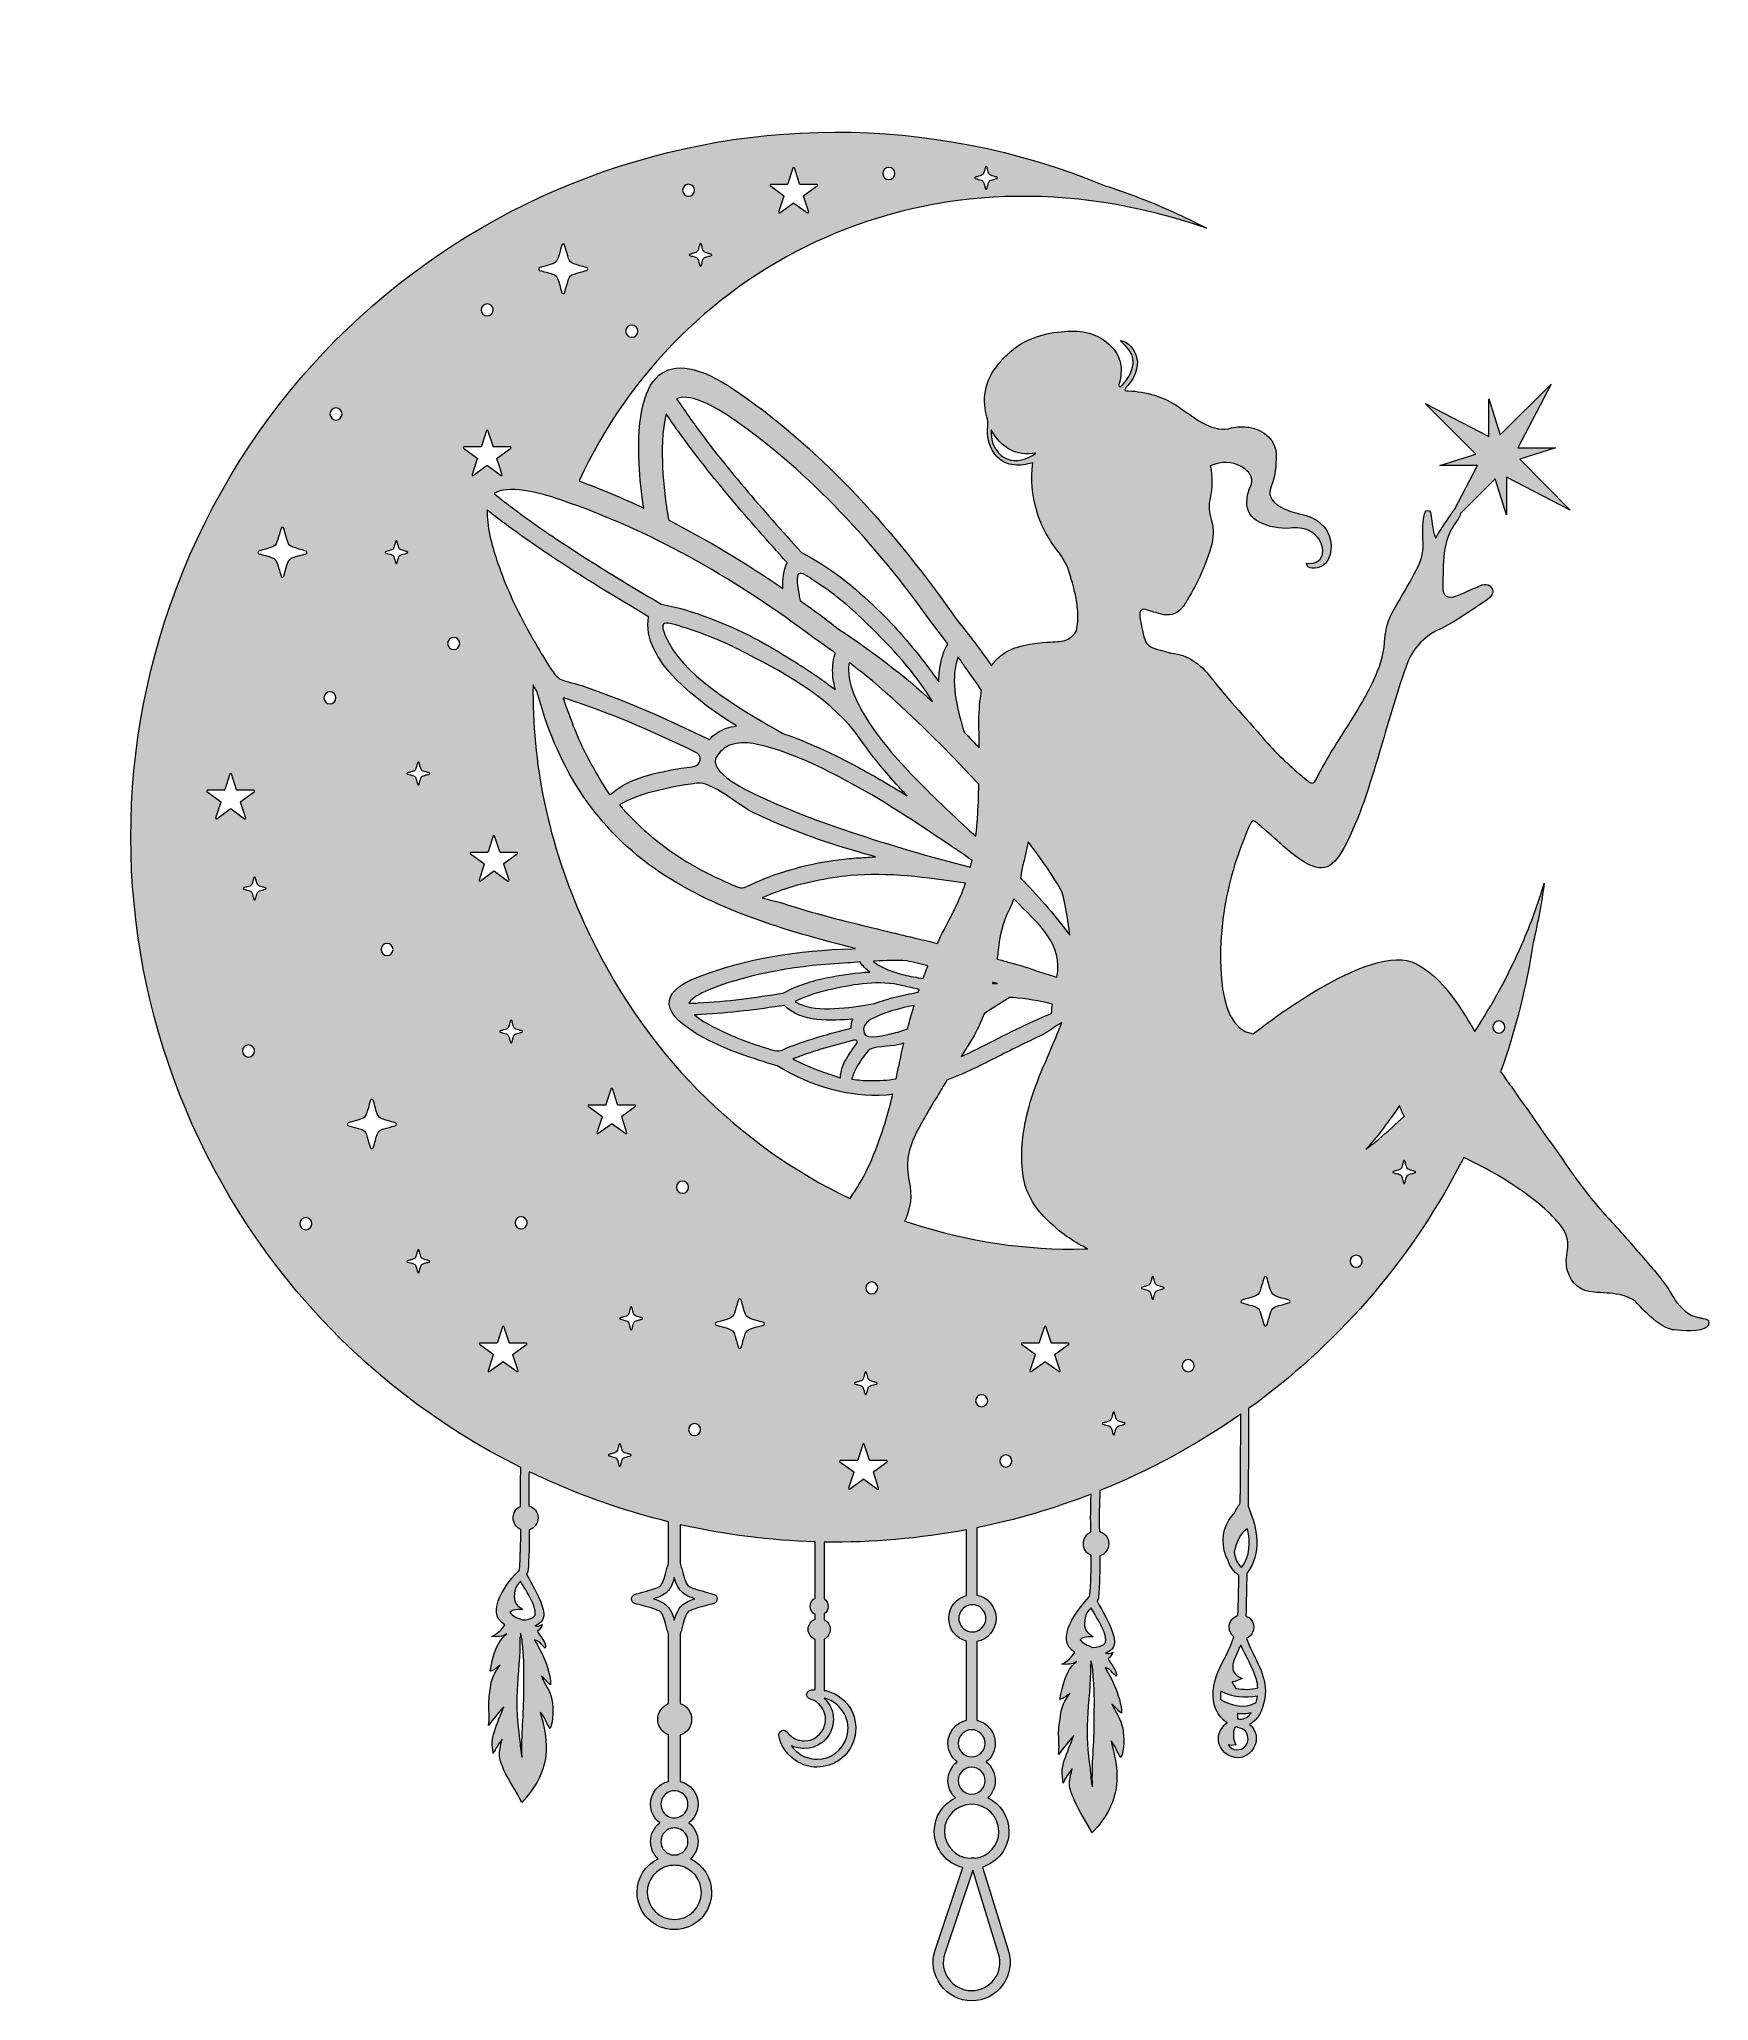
# Model space of a CAD drawing. Extents: x 57 to 914, y -989 to 18.
import ezdxf

# ---------------------------------------------------------------- set-up
doc = ezdxf.new("R2010")
doc.units = 0
doc.header["$MEASUREMENT"] = 0
doc.layers.add('Layer 1', color=7, linetype='Continuous', lineweight=0)

msp = doc.modelspace()

# ---------------------------------------------------------------- hatches: boundary and pattern name
at = {"layer": 'Layer 1', "true_color": 0x000000, "transparency": 33554687}
h = msp.add_hatch(color=18, dxfattribs=at)
h.dxf.hatch_style = 2
edge = h.paths.add_edge_path()
edge.add_spline(control_points=[(803.2, -489.3), (803.2, -487.6), (804.6, -486.2), (806.3, -486.2), (808, -486.2), (809.4, -487.6), (809.4, -489.3), (809.4, -491), (808, -492.4), (806.3, -492.4), (804.6, -492.4), (803.2, -491), (803.2, -489.3)], knot_values=[0, 0, 0, 0, 1, 1, 1, 2, 2, 2, 3, 3, 3, 4, 4, 4, 4], degree=3, periodic=0)
edge = h.paths.add_edge_path()
edge.add_spline(control_points=[(763.3, -564), (762.8, -564.2), (762.3, -564.4), (761.8, -564.5), (760.5, -564.8), (759.9, -565), (759.5, -565.4), (759.1, -565.7), (758.9, -566.3), (758.6, -567.6), (758.4, -568), (758.3, -568.6), (758.1, -569.3), (758, -569.5), (757.9, -569.6), (757.8, -569.6), (757.6, -569.6), (757.5, -569.5), (757.4, -569.3), (757.2, -568.6), (757.1, -568), (756.9, -567.6), (756.6, -566.3), (756.4, -565.7), (756, -565.4), (755.6, -565), (755, -564.8), (753.7, -564.5), (753.2, -564.4), (752.7, -564.2), (752.2, -564), (752, -564), (751.9, -563.9), (751.9, -563.7), (751.9, -563.6), (752, -563.5), (752.1, -563.4), (752.8, -563.2), (753.4, -563.1), (753.8, -562.9), (755.1, -562.6), (755.7, -562.4), (756, -562), (756.4, -561.7), (756.6, -561), (756.9, -559.8), (757.1, -559.3), (757.2, -558.7), (757.4, -558), (757.5, -557.9), (757.6, -557.8), (757.8, -557.8), (757.9, -557.8), (758, -557.9), (758.1, -558), (758.3, -558.7), (758.4, -559.3), (758.6, -559.8), (758.9, -561), (759.1, -561.7), (759.5, -562), (759.8, -562.4), (760.4, -562.6), (761.7, -562.9), (762.2, -563.1), (762.7, -563.2), (763.4, -563.4), (763.5, -563.5), (763.6, -563.6), (763.6, -563.7), (763.6, -563.9), (763.5, -564), (763.3, -564)], knot_values=[0, 0, 0, 0, 1, 1, 1, 2, 2, 2, 3, 3, 3, 4, 4, 4, 5, 5, 5, 6, 6, 6, 7, 7, 7, 8, 8, 8, 9, 9, 9, 10, 10, 10, 11, 11, 11, 12, 12, 12, 13, 13, 13, 14, 14, 14, 15, 15, 15, 16, 16, 16, 17, 17, 17, 18, 18, 18, 19, 19, 19, 20, 20, 20, 21, 21, 21, 22, 22, 22, 23, 23, 23, 24, 24, 24, 24], degree=3, periodic=0)
edge = h.paths.add_edge_path()
edge.add_spline(control_points=[(738.1, -552), (738.7, -551.4), (739.2, -550.8), (739.7, -550.2), (739.7, -550.2), (739.7, -550.2), (739.8, -550.2), (741.2, -548.5), (742.5, -547), (743.6, -545.6), (747, -541.4), (749.1, -538.4), (749.6, -537.7), (749.6, -537.6), (749.7, -537.6), (749.7, -537.6), (751.6, -534.9), (753.5, -532.3), (755.3, -529.6), (755.8, -531), (756.4, -532.4), (757.1, -533.7), (757.3, -534.2), (757.5, -534.6), (757.8, -535), (757.3, -535.5), (756.8, -536), (756.3, -536.5), (751.9, -540.6), (747.5, -544.5), (743, -548.2), (741.4, -549.5), (739.8, -550.8), (738.1, -552)], knot_values=[0, 0, 0, 0, 1, 1, 1, 2, 2, 2, 3, 3, 3, 4, 4, 4, 5, 5, 5, 6, 6, 6, 7, 7, 7, 8, 8, 8, 9, 9, 9, 10, 10, 10, 11, 11, 11, 11], degree=3, periodic=0)
edge = h.paths.add_edge_path()
edge.add_spline(control_points=[(733.1, -612.6), (731.4, -612.6), (730, -611.2), (730, -609.5), (730, -607.8), (731.4, -606.4), (733.1, -606.4), (734.8, -606.4), (736.2, -607.8), (736.2, -609.5), (736.2, -611.2), (734.8, -612.6), (733.1, -612.6)], knot_values=[0, 0, 0, 0, 1, 1, 1, 2, 2, 2, 3, 3, 3, 4, 4, 4, 4], degree=3, periodic=0)
edge = h.paths.add_edge_path()
edge.add_spline(control_points=[(698.7, -630.8), (697.4, -631.2), (696.3, -631.5), (695.3, -631.8), (692.5, -632.5), (691.1, -632.9), (690.3, -633.7), (689.5, -634.5), (689.1, -635.8), (688.4, -638.5), (688.1, -639.5), (687.7, -640.8), (687.2, -642.3), (687.1, -642.6), (686.9, -642.8), (686.5, -642.8), (686.2, -642.8), (686, -642.6), (685.9, -642.3), (685.4, -640.8), (685, -639.5), (684.7, -638.5), (684, -635.8), (683.6, -634.5), (682.8, -633.7), (682, -632.9), (680.6, -632.5), (677.7, -631.8), (676.8, -631.5), (675.7, -631.2), (674.4, -630.8), (674.1, -630.8), (673.9, -630.5), (673.9, -630.2), (673.9, -629.8), (674.1, -629.6), (674.4, -629.5), (675.8, -629), (677, -628.7), (678, -628.4), (680.7, -627.6), (682.1, -627.2), (682.8, -626.4), (683.6, -625.7), (684, -624.3), (684.7, -621.6), (685, -620.6), (685.4, -619.3), (685.9, -617.8), (685.9, -617.5), (686.2, -617.3), (686.5, -617.3), (686.9, -617.3), (687.1, -617.5), (687.2, -617.8), (687.7, -619.3), (688, -620.6), (688.3, -621.6), (689.1, -624.3), (689.5, -625.7), (690.3, -626.4), (691, -627.2), (692.4, -627.6), (695, -628.4), (696.1, -628.7), (697.2, -629), (698.7, -629.5), (699, -629.6), (699.2, -629.8), (699.2, -630.2), (699.2, -630.5), (699, -630.8), (698.7, -630.8)], knot_values=[0, 0, 0, 0, 1, 1, 1, 2, 2, 2, 3, 3, 3, 4, 4, 4, 5, 5, 5, 6, 6, 6, 7, 7, 7, 8, 8, 8, 9, 9, 9, 10, 10, 10, 11, 11, 11, 12, 12, 12, 13, 13, 13, 14, 14, 14, 15, 15, 15, 16, 16, 16, 17, 17, 17, 18, 18, 18, 19, 19, 19, 20, 20, 20, 21, 21, 21, 22, 22, 22, 23, 23, 23, 24, 24, 24, 24], degree=3, periodic=0)
edge = h.paths.add_edge_path()
edge.add_spline(control_points=[(674.3, -766.7), (672.1, -764.8), (670.9, -761.9), (670.5, -758.7), (671.8, -753.9), (673.4, -748.8), (677.3, -746.9), (678.9, -753.7), (678.7, -760.8), (674.3, -766.7)], knot_values=[0, 0, 0, 0, 1, 1, 1, 2, 2, 2, 3, 3, 3, 3], degree=3, periodic=0)
edge = h.paths.add_edge_path()
edge.add_spline(control_points=[(681.9, -824.1), (682.3, -825.4), (682.5, -826.9), (682.6, -828.5), (679.1, -829.4), (675.1, -829.4), (671.4, -828.7), (670.4, -827.7), (669.9, -826.6), (669.5, -825.4), (671.6, -825.3), (672.7, -824.3), (674.6, -823.7), (666.2, -819.9), (670.7, -814.2), (673.1, -807.8), (673.4, -807.4), (673.6, -807), (673.9, -806.5), (676.5, -812.4), (680.1, -817.8), (681.9, -824.1)], knot_values=[0, 0, 0, 0, 1, 1, 1, 2, 2, 2, 3, 3, 3, 4, 4, 4, 5, 5, 5, 6, 6, 6, 7, 7, 7, 7], degree=3, periodic=0)
edge = h.paths.add_edge_path()
edge.add_spline(control_points=[(681.8, -836), (681.6, -836), (681.5, -836), (681.4, -836.1), (676.7, -839.2), (668.3, -837.5), (663.9, -834.5), (663.7, -834.4), (663.6, -834.4), (663.5, -834.4), (663.3, -833), (663.4, -831.6), (663.6, -830.2), (669.2, -833.1), (676.3, -834), (682.4, -832.7), (682.3, -833.8), (682.1, -834.9), (681.8, -836)], knot_values=[0, 0, 0, 0, 1, 1, 1, 2, 2, 2, 3, 3, 3, 4, 4, 4, 5, 5, 5, 6, 6, 6, 6], degree=3, periodic=0)
edge = h.paths.add_edge_path()
edge.add_spline(control_points=[(676.8, -843.6), (675.8, -844.3), (674.6, -844.6), (673.4, -844.5), (673.1, -844.3), (672.8, -844.2), (672.4, -844.3), (672.4, -844.3), (672.4, -844.3), (672.4, -844.3), (672.3, -844.3), (672.3, -844.3), (672.2, -844.3), (672.2, -843.4), (672.2, -842.5), (672.2, -841.6), (674.6, -841.9), (677, -841.8), (679.2, -841.3), (678.5, -842.2), (677.8, -843), (676.8, -843.6)], knot_values=[0, 0, 0, 0, 1, 1, 1, 2, 2, 2, 3, 3, 3, 4, 4, 4, 5, 5, 5, 6, 6, 6, 7, 7, 7, 7], degree=3, periodic=0)
edge = h.paths.add_edge_path()
edge.add_spline(control_points=[(671.7, -860.2), (669.9, -860.2), (668.4, -859.1), (667.4, -857.7), (668.4, -858.1), (669.6, -858.1), (671.3, -857.6), (669.8, -854.9), (669.6, -851.4), (670.9, -848.7), (671.1, -848.6), (671.4, -848.5), (671.6, -848.5), (671.9, -848.6), (672.1, -848.7), (672.4, -848.7), (679.8, -849.5), (679.1, -860.5), (671.7, -860.2)], knot_values=[0, 0, 0, 0, 1, 1, 1, 2, 2, 2, 3, 3, 3, 4, 4, 4, 5, 5, 5, 6, 6, 6, 6], degree=3, periodic=0)
edge = h.paths.add_edge_path()
edge.add_spline(control_points=[(646.9, -666.2), (645.2, -666.2), (643.8, -664.8), (643.8, -663.1), (643.8, -661.4), (645.2, -660), (646.9, -660), (648.6, -660), (650, -661.4), (650, -663.1), (650, -664.8), (648.6, -666.2), (646.9, -666.2)], knot_values=[0, 0, 0, 0, 1, 1, 1, 2, 2, 2, 3, 3, 3, 4, 4, 4, 4], degree=3, periodic=0)
edge = h.paths.add_edge_path()
edge.add_spline(control_points=[(634.3, -623.5), (633.7, -623.7), (633.2, -623.8), (632.8, -624), (631.5, -624.3), (630.8, -624.5), (630.4, -624.9), (630.1, -625.2), (629.9, -625.8), (629.5, -627.1), (629.4, -627.5), (629.2, -628.1), (629, -628.8), (629, -629), (628.8, -629.1), (628.7, -629.1), (628.6, -629.1), (628.4, -629), (628.4, -628.8), (628.2, -628.1), (628, -627.5), (627.9, -627.1), (627.5, -625.8), (627.3, -625.2), (627, -624.9), (626.6, -624.5), (625.9, -624.3), (624.6, -624), (624.2, -623.8), (623.7, -623.7), (623.1, -623.5), (623, -623.5), (622.9, -623.4), (622.9, -623.2), (622.9, -623.1), (623, -622.9), (623.1, -622.9), (623.8, -622.7), (624.3, -622.5), (624.8, -622.4), (626, -622), (626.6, -621.9), (627, -621.5), (627.3, -621.1), (627.5, -620.5), (627.9, -619.3), (628, -618.8), (628.2, -618.2), (628.4, -617.5), (628.4, -617.4), (628.6, -617.3), (628.7, -617.3), (628.9, -617.3), (629, -617.4), (629, -617.5), (629.2, -618.2), (629.4, -618.8), (629.5, -619.3), (629.9, -620.5), (630.1, -621.1), (630.4, -621.5), (630.8, -621.9), (631.4, -622), (632.6, -622.4), (633.1, -622.5), (633.6, -622.7), (634.3, -622.9), (634.4, -622.9), (634.5, -623.1), (634.5, -623.2), (634.5, -623.4), (634.4, -623.5), (634.3, -623.5)], knot_values=[0, 0, 0, 0, 1, 1, 1, 2, 2, 2, 3, 3, 3, 4, 4, 4, 5, 5, 5, 6, 6, 6, 7, 7, 7, 8, 8, 8, 9, 9, 9, 10, 10, 10, 11, 11, 11, 12, 12, 12, 13, 13, 13, 14, 14, 14, 15, 15, 15, 16, 16, 16, 17, 17, 17, 18, 18, 18, 19, 19, 19, 20, 20, 20, 21, 21, 21, 22, 22, 22, 23, 23, 23, 24, 24, 24, 24], degree=3, periodic=0)
edge = h.paths.add_edge_path()
edge.add_spline(control_points=[(614.3, -693.1), (613.7, -693.3), (613.2, -693.5), (612.8, -693.6), (611.5, -693.9), (610.8, -694.1), (610.4, -694.5), (610.1, -694.8), (609.9, -695.4), (609.5, -696.7), (609.4, -697.1), (609.2, -697.7), (609, -698.4), (609, -698.6), (608.8, -698.7), (608.7, -698.7), (608.5, -698.7), (608.4, -698.6), (608.4, -698.4), (608.2, -697.7), (608, -697.1), (607.9, -696.7), (607.5, -695.4), (607.3, -694.8), (607, -694.5), (606.6, -694.1), (605.9, -693.9), (604.6, -693.6), (604.2, -693.5), (603.7, -693.3), (603.1, -693.1), (603, -693.1), (602.9, -693), (602.9, -692.8), (602.9, -692.7), (603, -692.6), (603.1, -692.5), (603.7, -692.3), (604.3, -692.2), (604.8, -692), (606, -691.7), (606.6, -691.5), (607, -691.1), (607.3, -690.8), (607.5, -690.1), (607.9, -688.9), (608, -688.4), (608.2, -687.8), (608.4, -687.1), (608.4, -687), (608.5, -686.9), (608.7, -686.9), (608.8, -686.9), (609, -687), (609, -687.1), (609.2, -687.8), (609.4, -688.4), (609.5, -688.9), (609.9, -690.1), (610.1, -690.8), (610.4, -691.1), (610.8, -691.5), (611.4, -691.7), (612.6, -692), (613.1, -692.2), (613.6, -692.3), (614.3, -692.5), (614.4, -692.6), (614.5, -692.7), (614.5, -692.8), (614.5, -693), (614.4, -693.1), (614.3, -693.1)], knot_values=[0, 0, 0, 0, 1, 1, 1, 2, 2, 2, 3, 3, 3, 4, 4, 4, 5, 5, 5, 6, 6, 6, 7, 7, 7, 8, 8, 8, 9, 9, 9, 10, 10, 10, 11, 11, 11, 12, 12, 12, 13, 13, 13, 14, 14, 14, 15, 15, 15, 16, 16, 16, 17, 17, 17, 18, 18, 18, 19, 19, 19, 20, 20, 20, 21, 21, 21, 22, 22, 22, 23, 23, 23, 24, 24, 24, 24], degree=3, periodic=0)
edge = h.paths.add_edge_path()
edge.add_spline(control_points=[(603.6, -806.2), (602.5, -807), (600.4, -807.6), (598, -807.7), (595.5, -806.7), (592.5, -805.4), (591.4, -803.7), (593, -802.1), (596, -802.3), (598.2, -802.2), (595.5, -800.4), (593.6, -799.1), (593.7, -795.4), (593.7, -793.4), (594.1, -791.6), (594.8, -789.9), (595.6, -789), (596.3, -788.2), (597, -787.4), (599.8, -792), (607.3, -803.6), (603.6, -806.2)], knot_values=[0, 0, 0, 0, 1, 1, 1, 2, 2, 2, 3, 3, 3, 4, 4, 4, 5, 5, 5, 6, 6, 6, 7, 7, 7, 7], degree=3, periodic=0)
edge = h.paths.add_edge_path()
edge.add_spline(control_points=[(598.7, -845.4), (598.7, -856.6), (597.3, -868), (597.8, -879.2), (596.9, -876.4), (596.9, -872.7), (596.5, -869.7), (595.3, -861.3), (594.8, -853), (595.2, -844.5), (595.6, -835.3), (596.9, -826), (596.7, -816.6), (596.7, -816.6), (596.9, -816.9), (596.9, -816.9), (596.9, -816.9), (596.9, -814.6), (596.9, -814.6), (598, -817.5), (598, -820.9), (598.3, -824), (598.9, -831.1), (598.7, -838.2), (598.7, -845.4)], knot_values=[0, 0, 0, 0, 1, 1, 1, 2, 2, 2, 3, 3, 3, 4, 4, 4, 5, 5, 5, 6, 6, 6, 7, 7, 7, 8, 8, 8, 8], degree=3, periodic=0)
edge = h.paths.add_edge_path()
edge.add_spline(control_points=[(593.7, -603.2), (563.8, -603.9), (533.7, -599.5), (504.8, -589.9), (503.7, -589.6), (502.5, -589.2), (501.4, -588.8), (501.6, -588.5), (501.7, -588.3), (501.8, -588), (504.3, -582.2), (505.4, -575.8), (503.7, -568.5), (501.7, -559.7), (503.3, -551.3), (507.5, -543.3), (510.9, -537), (514.4, -530.8), (518.2, -524.8), (519.8, -522.1), (521.4, -519.4), (523.1, -516.6), (532.3, -513.1), (541, -508.7), (549.4, -504.4), (557.3, -500.5), (565.2, -496.5), (573.3, -492.7), (576.2, -490.8), (579.2, -488.8), (582, -486.9), (581.1, -489.5), (580, -492.2), (578.9, -494.9), (573.3, -508.1), (567.1, -521.1), (563.9, -535.3), (561.7, -544.9), (560.8, -554.6), (562, -564.4), (563.1, -573), (566.8, -580.3), (572.8, -586.5), (578.8, -592.8), (585.2, -597.7), (592, -601.4), (593.2, -602), (594.3, -602.6), (595.4, -603.1), (594.8, -603.1), (594.3, -603.1), (593.7, -603.2)], knot_values=[0, 0, 0, 0, 1, 1, 1, 2, 2, 2, 3, 3, 3, 4, 4, 4, 5, 5, 5, 6, 6, 6, 7, 7, 7, 8, 8, 8, 9, 9, 9, 10, 10, 10, 11, 11, 11, 12, 12, 12, 13, 13, 13, 14, 14, 14, 15, 15, 15, 16, 16, 16, 17, 17, 17, 17], degree=3, periodic=0)
edge = h.paths.add_edge_path()
edge.add_spline(control_points=[(585.6, -652.1), (585.6, -652.1), (578.6, -657.2), (578.6, -657.2), (578.5, -657.2), (578.5, -657.4), (578.5, -657.6), (578.5, -657.6), (581.2, -665.7), (581.2, -665.7), (581.3, -666.1), (580.9, -666.3), (580.6, -666.1), (580.6, -666.1), (573.7, -661.1), (573.7, -661.1), (573.5, -661), (573.4, -661), (573.3, -661.1), (573.3, -661.1), (566.3, -666.1), (566.3, -666.1), (566, -666.3), (565.6, -666.1), (565.7, -665.7), (565.7, -665.7), (568.4, -657.6), (568.4, -657.6), (568.5, -657.4), (568.4, -657.2), (568.3, -657.2), (568.3, -657.2), (561.3, -652.1), (561.3, -652.1), (561, -651.9), (561.2, -651.5), (561.5, -651.5), (561.5, -651.5), (570.1, -651.5), (570.1, -651.5), (570.3, -651.5), (570.4, -651.4), (570.5, -651.2), (570.5, -651.2), (573.1, -643), (573.1, -643), (573.2, -642.7), (573.7, -642.7), (573.8, -643), (573.8, -643), (576.5, -651.2), (576.5, -651.2), (576.5, -651.4), (576.6, -651.5), (576.8, -651.5), (576.8, -651.5), (585.4, -651.5), (585.4, -651.5), (585.7, -651.5), (585.9, -651.9), (585.6, -652.1)], knot_values=[0, 0, 0, 0, 1, 1, 1, 2, 2, 2, 3, 3, 3, 4, 4, 4, 5, 5, 5, 6, 6, 6, 7, 7, 7, 8, 8, 8, 9, 9, 9, 10, 10, 10, 11, 11, 11, 12, 12, 12, 13, 13, 13, 14, 14, 14, 15, 15, 15, 16, 16, 16, 17, 17, 17, 18, 18, 18, 19, 19, 19, 20, 20, 20, 20], degree=3, periodic=0)
edge = h.paths.add_edge_path()
edge.add_spline(control_points=[(553.3, -715.1), (551.6, -715.1), (550.2, -713.7), (550.2, -712), (550.2, -710.4), (551.6, -708.9), (553.3, -708.9), (554.9, -708.9), (556.4, -710.4), (556.4, -712), (556.4, -713.7), (554.9, -715.1), (553.3, -715.1)], knot_values=[0, 0, 0, 0, 1, 1, 1, 2, 2, 2, 3, 3, 3, 4, 4, 4, 4], degree=3, periodic=0)
edge = h.paths.add_edge_path()
edge.add_spline(control_points=[(540.9, -684.2), (539.2, -684.2), (537.8, -682.8), (537.8, -681.1), (537.8, -679.4), (539.2, -678), (540.9, -678), (542.6, -678), (544, -679.4), (544, -681.1), (544, -682.8), (542.6, -684.2), (540.9, -684.2)], knot_values=[0, 0, 0, 0, 1, 1, 1, 2, 2, 2, 3, 3, 3, 4, 4, 4, 4], degree=3, periodic=0)
edge = h.paths.add_edge_path()
edge.add_spline(control_points=[(543.1, -792.7), (543.1, -795.8), (541.1, -798.4), (538.4, -799.3), (537.7, -799.6), (536.9, -799.7), (536.2, -799.7), (535.1, -799.7), (534, -799.4), (533.1, -799), (530.8, -797.9), (529.2, -795.5), (529.2, -792.7), (529.2, -790), (530.8, -787.6), (533.1, -786.5), (534, -786), (535.1, -785.8), (536.2, -785.8), (536.9, -785.8), (537.7, -785.9), (538.4, -786.1), (541.1, -787.1), (543.1, -789.7), (543.1, -792.7)], knot_values=[0, 0, 0, 0, 1, 1, 1, 2, 2, 2, 3, 3, 3, 4, 4, 4, 5, 5, 5, 6, 6, 6, 7, 7, 7, 8, 8, 8, 8], degree=3, periodic=0)
edge = h.paths.add_edge_path()
edge.add_spline(control_points=[(542.7, -856.9), (542.7, -860.7), (539.6, -863.8), (535.8, -863.8), (531.9, -863.8), (528.8, -860.7), (528.8, -856.9), (528.8, -853.1), (531.9, -849.9), (535.8, -849.9), (539.6, -849.9), (542.7, -853.1), (542.7, -856.9)], knot_values=[0, 0, 0, 0, 1, 1, 1, 2, 2, 2, 3, 3, 3, 4, 4, 4, 4], degree=3, periodic=0)
edge = h.paths.add_edge_path()
edge.add_spline(control_points=[(528.8, -876), (528.8, -872.2), (531.9, -869.1), (535.8, -869.1), (539.6, -869.1), (542.7, -872.2), (542.7, -876), (542.7, -879.9), (539.6, -883), (535.8, -883), (531.9, -883), (528.8, -879.9), (528.8, -876)], knot_values=[0, 0, 0, 0, 1, 1, 1, 2, 2, 2, 3, 3, 3, 4, 4, 4, 4], degree=3, periodic=0)
edge = h.paths.add_edge_path()
edge.add_spline(control_points=[(549.7, -902.1), (549.7, -909.1), (544.5, -914.9), (537.8, -915.9), (537.3, -915.7), (536.8, -915.6), (536.3, -915.6), (535.8, -915.6), (535.2, -915.8), (534.7, -915.9), (527.5, -915.4), (521.8, -909.4), (521.8, -902.1), (521.8, -894.4), (528.1, -888.2), (535.8, -888.2), (543.4, -888.2), (549.7, -894.4), (549.7, -902.1)], knot_values=[0, 0, 0, 0, 1, 1, 1, 2, 2, 2, 3, 3, 3, 4, 4, 4, 5, 5, 5, 6, 6, 6, 6], degree=3, periodic=0)
edge = h.paths.add_edge_path()
edge.add_spline(control_points=[(549.6, -965), (551, -969.5), (550.2, -974.2), (547.4, -977.9), (544.7, -981.6), (540.4, -983.8), (535.8, -983.8), (531, -983.8), (526.7, -981.6), (524, -977.8), (521.2, -974), (520.5, -969.2), (522, -964.7), (522, -964.7), (536.3, -921.9), (536.3, -921.9), (536.3, -921.9), (549.6, -965), (549.6, -965)], knot_values=[0, 0, 0, 0, 1, 1, 1, 2, 2, 2, 3, 3, 3, 4, 4, 4, 5, 5, 5, 6, 6, 6, 6], degree=3, periodic=0)
edge = h.paths.add_edge_path()
edge.add_spline(control_points=[(498.5, -509), (498.5, -509), (498.4, -509.2), (498.4, -509.2), (498.4, -509.2), (498.3, -509.7), (498.3, -509.7), (498.3, -509.7), (497, -515.9), (497, -515.9), (492.7, -516.6), (488.2, -516.9), (483.5, -516.8), (480.5, -516.8), (477.4, -516.5), (474.3, -516), (474.8, -514), (475.8, -511.9), (476.7, -510), (478.4, -507.1), (480.5, -504.2), (482.6, -501.5), (484.5, -499), (494.2, -499.4), (497.8, -498.5), (498.9, -498.2), (499.9, -497.9), (501, -497.6), (500.1, -501.4), (499.2, -505.2), (498.5, -509)], knot_values=[0, 0, 0, 0, 1, 1, 1, 2, 2, 2, 3, 3, 3, 4, 4, 4, 5, 5, 5, 6, 6, 6, 7, 7, 7, 8, 8, 8, 9, 9, 9, 10, 10, 10, 10], degree=3, periodic=0)
edge = h.paths.add_edge_path()
edge.add_spline(control_points=[(482.4, -561.9), (479.8, -567.2), (477, -572.2), (473.6, -576.9), (473.5, -577.1), (473.4, -577.2), (473.3, -577.3), (416.8, -550.4), (367.3, -502.9), (337, -436), (318.2, -394.7), (310.1, -353.2), (310.7, -313.7), (311.3, -314.8), (312, -315.8), (312.7, -316.9), (322.6, -354.4), (341, -385.2), (372.8, -407.8), (402.9, -429), (440.3, -440), (476.2, -449), (476.2, -449), (474.4, -449.1), (474.4, -449.1), (446.9, -450), (419.7, -454.1), (395.6, -463.5), (374.5, -471.7), (375.7, -482.8), (398.7, -495), (410.2, -501.3), (423.5, -505.5), (435.9, -509.2), (454, -519.9), (472.3, -525.6), (491.9, -524.2), (493, -524.1), (494.1, -524), (495.3, -523.8), (492.1, -536.9), (488.2, -549.7), (482.4, -561.9)], knot_values=[0, 0, 0, 0, 1, 1, 1, 2, 2, 2, 3, 3, 3, 4, 4, 4, 5, 5, 5, 6, 6, 6, 7, 7, 7, 8, 8, 8, 9, 9, 9, 10, 10, 10, 11, 11, 11, 12, 12, 12, 13, 13, 13, 14, 14, 14, 14], degree=3, periodic=0)
edge = h.paths.add_edge_path()
edge.add_spline(control_points=[(481.4, -623.2), (481.4, -621.5), (482.8, -620.1), (484.5, -620.1), (486.2, -620.1), (487.6, -621.5), (487.6, -623.2), (487.6, -624.8), (486.2, -626.3), (484.5, -626.3), (482.8, -626.3), (481.4, -624.8), (481.4, -623.2)], knot_values=[0, 0, 0, 0, 1, 1, 1, 2, 2, 2, 3, 3, 3, 4, 4, 4, 4], degree=3, periodic=0)
edge = h.paths.add_edge_path()
edge.add_spline(control_points=[(481.7, -666.4), (482, -667.1), (482.1, -667.7), (482.3, -668.2), (482.6, -669.4), (482.8, -670.1), (483.1, -670.4), (483.5, -670.8), (484.1, -671), (485.4, -671.3), (485.8, -671.5), (486.4, -671.6), (487, -671.8), (487.2, -671.9), (487.3, -672), (487.3, -672.2), (487.3, -672.3), (487.2, -672.4), (487, -672.5), (486.4, -672.6), (485.9, -672.8), (485.5, -672.9), (484.2, -673.2), (483.5, -673.4), (483.2, -673.8), (482.8, -674.1), (482.6, -674.8), (482.3, -676), (482.1, -676.5), (482, -677.1), (481.7, -677.8), (481.7, -677.9), (481.6, -678), (481.4, -678), (481.3, -678), (481.2, -677.9), (481.1, -677.8), (480.9, -677.1), (480.7, -676.5), (480.6, -676), (480.2, -674.8), (480.1, -674.1), (479.7, -673.8), (479.3, -673.4), (478.7, -673.2), (477.4, -672.9), (476.9, -672.8), (476.4, -672.6), (475.8, -672.5), (475.7, -672.4), (475.6, -672.3), (475.6, -672.2), (475.6, -672), (475.7, -671.9), (475.8, -671.8), (476.5, -671.6), (477, -671.5), (477.5, -671.3), (478.7, -671), (479.4, -670.8), (479.7, -670.4), (480.1, -670.1), (480.3, -669.4), (480.6, -668.2), (480.7, -667.7), (480.9, -667.1), (481.1, -666.4), (481.2, -666.3), (481.3, -666.2), (481.4, -666.2), (481.6, -666.2), (481.7, -666.3), (481.7, -666.4)], knot_values=[0, 0, 0, 0, 1, 1, 1, 2, 2, 2, 3, 3, 3, 4, 4, 4, 5, 5, 5, 6, 6, 6, 7, 7, 7, 8, 8, 8, 9, 9, 9, 10, 10, 10, 11, 11, 11, 12, 12, 12, 13, 13, 13, 14, 14, 14, 15, 15, 15, 16, 16, 16, 17, 17, 17, 18, 18, 18, 19, 19, 19, 20, 20, 20, 21, 21, 21, 22, 22, 22, 23, 23, 23, 24, 24, 24, 24], degree=3, periodic=0)
edge = h.paths.add_edge_path()
edge.add_spline(control_points=[(492.5, -712.4), (492.5, -712.4), (485.5, -717.4), (485.5, -717.4), (485.4, -717.5), (485.3, -717.7), (485.4, -717.8), (485.4, -717.8), (488, -726), (488, -726), (488.1, -726.3), (487.8, -726.6), (487.5, -726.4), (487.5, -726.4), (480.5, -721.3), (480.5, -721.3), (480.4, -721.2), (480.2, -721.2), (480.1, -721.3), (480.1, -721.3), (473.1, -726.4), (473.1, -726.4), (472.9, -726.6), (472.5, -726.3), (472.6, -726), (472.6, -726), (475.3, -717.8), (475.3, -717.8), (475.3, -717.7), (475.3, -717.5), (475.1, -717.4), (475.1, -717.4), (468.2, -712.4), (468.2, -712.4), (467.9, -712.2), (468, -711.7), (468.4, -711.7), (468.4, -711.7), (477, -711.7), (477, -711.7), (477.1, -711.7), (477.3, -711.6), (477.3, -711.5), (477.3, -711.5), (480, -703.3), (480, -703.3), (480.1, -703), (480.5, -703), (480.6, -703.3), (480.6, -703.3), (483.3, -711.5), (483.3, -711.5), (483.3, -711.6), (483.5, -711.7), (483.6, -711.7), (483.6, -711.7), (492.3, -711.7), (492.3, -711.7), (492.6, -711.7), (492.7, -712.2), (492.5, -712.4)], knot_values=[0, 0, 0, 0, 1, 1, 1, 2, 2, 2, 3, 3, 3, 4, 4, 4, 5, 5, 5, 6, 6, 6, 7, 7, 7, 8, 8, 8, 9, 9, 9, 10, 10, 10, 11, 11, 11, 12, 12, 12, 13, 13, 13, 14, 14, 14, 15, 15, 15, 16, 16, 16, 17, 17, 17, 18, 18, 18, 19, 19, 19, 20, 20, 20, 20], degree=3, periodic=0)
edge = h.paths.add_edge_path()
edge.add_spline(control_points=[(460.9, -833.9), (464.9, -835.1), (468.3, -837.8), (470.3, -841.6), (472.4, -845.3), (472.9, -849.6), (471.7, -853.6), (469.7, -860.4), (463.4, -865.1), (456.4, -865.1), (454.9, -865.1), (453.4, -864.9), (452, -864.4), (448.4, -863.4), (445.3, -861.1), (443.3, -858.1), (444, -858.5), (444.8, -858.8), (445.7, -859), (447, -859.4), (448.4, -859.6), (449.9, -859.6), (456.5, -859.6), (462.4, -855.2), (464.2, -848.9), (465.3, -845), (464.9, -841), (463, -837.5), (462.2, -836.1), (461.2, -834.8), (460.1, -833.7), (460.3, -833.8), (460.6, -833.9), (460.9, -833.9)], knot_values=[0, 0, 0, 0, 1, 1, 1, 2, 2, 2, 3, 3, 3, 4, 4, 4, 5, 5, 5, 6, 6, 6, 7, 7, 7, 8, 8, 8, 9, 9, 9, 10, 10, 10, 11, 11, 11, 11], degree=3, periodic=0)
edge = h.paths.add_edge_path()
edge.add_spline(control_points=[(428.9, -642.3), (427.6, -642.7), (426.6, -643), (425.6, -643.2), (422.8, -644), (421.4, -644.4), (420.6, -645.2), (419.8, -645.9), (419.4, -647.3), (418.6, -649.9), (418.3, -651), (418, -652.3), (417.5, -653.8), (417.4, -654.1), (417.1, -654.3), (416.8, -654.3), (416.5, -654.3), (416.2, -654.1), (416.1, -653.8), (415.6, -652.3), (415.3, -651), (415, -649.9), (414.2, -647.3), (413.8, -645.9), (413, -645.2), (412.2, -644.4), (410.8, -644), (408, -643.2), (407, -643), (406, -642.7), (404.7, -642.3), (404.4, -642.2), (404.2, -642), (404.2, -641.6), (404.2, -641.3), (404.4, -641), (404.7, -640.9), (406.1, -640.5), (407.3, -640.2), (408.3, -639.9), (411, -639.1), (412.3, -638.7), (413.1, -637.9), (413.9, -637.1), (414.2, -635.8), (415, -633.1), (415.3, -632), (415.7, -630.8), (416.1, -629.3), (416.2, -629), (416.5, -628.8), (416.8, -628.8), (417.1, -628.8), (417.4, -629), (417.5, -629.3), (417.9, -630.8), (418.3, -632), (418.6, -633.1), (419.4, -635.8), (419.7, -637.1), (420.5, -637.9), (421.3, -638.7), (422.6, -639.1), (425.3, -639.9), (426.3, -640.2), (427.5, -640.5), (428.9, -640.9), (429.2, -641), (429.4, -641.3), (429.4, -641.6), (429.4, -642), (429.2, -642.2), (428.9, -642.3)], knot_values=[0, 0, 0, 0, 1, 1, 1, 2, 2, 2, 3, 3, 3, 4, 4, 4, 5, 5, 5, 6, 6, 6, 7, 7, 7, 8, 8, 8, 9, 9, 9, 10, 10, 10, 11, 11, 11, 12, 12, 12, 13, 13, 13, 14, 14, 14, 15, 15, 15, 16, 16, 16, 17, 17, 17, 18, 18, 18, 19, 19, 19, 20, 20, 20, 21, 21, 21, 22, 22, 22, 23, 23, 23, 24, 24, 24, 24], degree=3, periodic=0)
edge = h.paths.add_edge_path()
edge.add_spline(control_points=[(393.6, -699), (391.9, -699), (390.5, -697.6), (390.5, -695.9), (390.5, -694.2), (391.9, -692.8), (393.6, -692.8), (395.2, -692.8), (396.7, -694.2), (396.7, -695.9), (396.7, -697.6), (395.2, -699), (393.6, -699)], knot_values=[0, 0, 0, 0, 1, 1, 1, 2, 2, 2, 3, 3, 3, 4, 4, 4, 4], degree=3, periodic=0)
edge = h.paths.add_edge_path()
edge.add_spline(control_points=[(387.4, -574.6), (385.8, -574.6), (384.3, -573.2), (384.3, -571.5), (384.3, -569.8), (385.8, -568.4), (387.4, -568.4), (389.1, -568.4), (390.5, -569.8), (390.5, -571.5), (390.5, -573.2), (389.1, -574.6), (387.4, -574.6)], knot_values=[0, 0, 0, 0, 1, 1, 1, 2, 2, 2, 3, 3, 3, 4, 4, 4, 4], degree=3, periodic=0)
edge = h.paths.add_edge_path()
edge.add_spline(control_points=[(393.8, -782.7), (390.1, -783.8), (387.9, -785.1), (386.2, -787.1), (385, -788.7), (384.1, -790.8), (383.2, -793.7), (382.4, -790.9), (381.5, -788.8), (380.2, -787.2), (378.5, -785.1), (376.3, -783.8), (372.6, -782.7), (376.3, -781.6), (378.5, -780.4), (380.2, -778.4), (381.5, -776.8), (382.4, -774.7), (383.2, -771.8), (384.1, -774.7), (384.9, -776.7), (386.2, -778.3), (387.9, -780.3), (390.1, -781.6), (393.8, -782.7)], knot_values=[0, 0, 0, 0, 1, 1, 1, 2, 2, 2, 3, 3, 3, 4, 4, 4, 5, 5, 5, 6, 6, 6, 7, 7, 7, 8, 8, 8, 8], degree=3, periodic=0)
edge = h.paths.add_edge_path()
edge.add_spline(control_points=[(390.2, -888.2), (390.2, -890.9), (388.6, -893.3), (386.2, -894.4), (385.3, -894.9), (384.3, -895.1), (383.2, -895.1), (382.1, -895.1), (381.1, -894.9), (380.2, -894.4), (377.9, -893.3), (376.3, -890.9), (376.3, -888.2), (376.3, -885.4), (377.9, -883.1), (380.2, -881.9), (381.1, -881.5), (382.1, -881.2), (383.2, -881.2), (384.3, -881.2), (385.3, -881.5), (386.2, -881.9), (388.6, -883), (390.2, -885.4), (390.2, -888.2)], knot_values=[0, 0, 0, 0, 1, 1, 1, 2, 2, 2, 3, 3, 3, 4, 4, 4, 5, 5, 5, 6, 6, 6, 7, 7, 7, 8, 8, 8, 8], degree=3, periodic=0)
edge = h.paths.add_edge_path()
edge.add_spline(control_points=[(376.3, -907.3), (376.3, -904.5), (377.9, -902.2), (380.2, -901), (381.1, -900.6), (382.1, -900.3), (383.2, -900.3), (384.3, -900.3), (385.3, -900.6), (386.2, -901), (388.6, -902.2), (390.2, -904.5), (390.2, -907.3), (390.2, -910), (388.6, -912.4), (386.2, -913.5), (385.3, -914), (384.3, -914.2), (383.2, -914.2), (382.1, -914.2), (381.1, -914), (380.2, -913.5), (377.9, -912.4), (376.3, -910), (376.3, -907.3)], knot_values=[0, 0, 0, 0, 1, 1, 1, 2, 2, 2, 3, 3, 3, 4, 4, 4, 5, 5, 5, 6, 6, 6, 7, 7, 7, 8, 8, 8, 8], degree=3, periodic=0)
edge = h.paths.add_edge_path()
edge.add_spline(control_points=[(397.1, -933.4), (397.1, -941), (390.9, -947.3), (383.2, -947.3), (375.5, -947.3), (369.3, -941), (369.3, -933.4), (369.3, -926.7), (374, -921.2), (380.2, -919.8), (381.1, -919.6), (382.2, -919.5), (383.2, -919.5), (384.2, -919.5), (385.3, -919.6), (386.2, -919.8), (392.5, -921.2), (397.1, -926.7), (397.1, -933.4)], knot_values=[0, 0, 0, 0, 1, 1, 1, 2, 2, 2, 3, 3, 3, 4, 4, 4, 5, 5, 5, 6, 6, 6, 6], degree=3, periodic=0)
edge = h.paths.add_edge_path()
edge.add_spline(control_points=[(366.7, -639.2), (366.1, -639.4), (365.6, -639.5), (365.1, -639.6), (363.8, -640), (363.2, -640.2), (362.8, -640.5), (362.4, -640.9), (362.3, -641.5), (361.9, -642.7), (361.8, -643.2), (361.6, -643.8), (361.4, -644.5), (361.3, -644.6), (361.2, -644.7), (361.1, -644.7), (360.9, -644.7), (360.8, -644.6), (360.7, -644.5), (360.5, -643.8), (360.4, -643.2), (360.2, -642.7), (359.9, -641.5), (359.7, -640.9), (359.3, -640.5), (359, -640.2), (358.3, -640), (357, -639.6), (356.6, -639.5), (356.1, -639.4), (355.5, -639.2), (355.3, -639.2), (355.2, -639), (355.2, -638.9), (355.2, -638.7), (355.3, -638.6), (355.5, -638.6), (356.1, -638.4), (356.7, -638.2), (357.1, -638.1), (358.4, -637.7), (359, -637.5), (359.4, -637.2), (359.7, -636.8), (359.9, -636.2), (360.2, -634.9), (360.4, -634.5), (360.5, -633.9), (360.7, -633.2), (360.8, -633), (360.9, -632.9), (361.1, -632.9), (361.2, -632.9), (361.3, -633), (361.4, -633.2), (361.6, -633.9), (361.8, -634.5), (361.9, -634.9), (362.2, -636.2), (362.4, -636.8), (362.8, -637.2), (363.1, -637.5), (363.8, -637.7), (365, -638.1), (365.5, -638.2), (366, -638.4), (366.7, -638.6), (366.8, -638.6), (366.9, -638.7), (366.9, -638.9), (366.9, -639), (366.8, -639.2), (366.7, -639.2)], knot_values=[0, 0, 0, 0, 1, 1, 1, 2, 2, 2, 3, 3, 3, 4, 4, 4, 5, 5, 5, 6, 6, 6, 7, 7, 7, 8, 8, 8, 9, 9, 9, 10, 10, 10, 11, 11, 11, 12, 12, 12, 13, 13, 13, 14, 14, 14, 15, 15, 15, 16, 16, 16, 17, 17, 17, 18, 18, 18, 19, 19, 19, 20, 20, 20, 21, 21, 21, 22, 22, 22, 23, 23, 23, 24, 24, 24, 24], degree=3, periodic=0)
edge = h.paths.add_edge_path()
edge.add_spline(control_points=[(360.8, -709.3), (360.2, -709.5), (359.7, -709.6), (359.3, -709.7), (358, -710.1), (357.3, -710.3), (357, -710.6), (356.6, -711), (356.4, -711.6), (356.1, -712.8), (355.9, -713.3), (355.8, -713.9), (355.5, -714.6), (355.5, -714.7), (355.4, -714.8), (355.2, -714.8), (355.1, -714.8), (355, -714.7), (354.9, -714.6), (354.7, -713.9), (354.5, -713.3), (354.4, -712.8), (354, -711.6), (353.9, -711), (353.5, -710.6), (353.1, -710.3), (352.5, -710.1), (351.2, -709.7), (350.7, -709.6), (350.2, -709.5), (349.6, -709.3), (349.5, -709.3), (349.4, -709.1), (349.4, -709), (349.4, -708.9), (349.5, -708.7), (349.6, -708.7), (350.3, -708.5), (350.8, -708.3), (351.3, -708.2), (352.5, -707.8), (353.2, -707.7), (353.5, -707.3), (353.9, -706.9), (354.1, -706.3), (354.4, -705), (354.5, -704.6), (354.7, -704), (354.9, -703.3), (355, -703.2), (355.1, -703.1), (355.2, -703.1), (355.4, -703.1), (355.5, -703.2), (355.5, -703.3), (355.8, -704), (355.9, -704.6), (356.1, -705), (356.4, -706.3), (356.6, -706.9), (356.9, -707.3), (357.3, -707.7), (357.9, -707.8), (359.2, -708.2), (359.6, -708.3), (360.2, -708.5), (360.8, -708.7), (361, -708.7), (361.1, -708.9), (361.1, -709), (361.1, -709.1), (361, -709.3), (360.8, -709.3)], knot_values=[0, 0, 0, 0, 1, 1, 1, 2, 2, 2, 3, 3, 3, 4, 4, 4, 5, 5, 5, 6, 6, 6, 7, 7, 7, 8, 8, 8, 9, 9, 9, 10, 10, 10, 11, 11, 11, 12, 12, 12, 13, 13, 13, 14, 14, 14, 15, 15, 15, 16, 16, 16, 17, 17, 17, 18, 18, 18, 19, 19, 19, 20, 20, 20, 21, 21, 21, 22, 22, 22, 23, 23, 23, 24, 24, 24, 24], degree=3, periodic=0)
edge = h.paths.add_edge_path()
edge.add_spline(control_points=[(343.4, -543.6), (343.4, -543.6), (346.1, -535.4), (346.1, -535.4), (346.1, -535.3), (346.1, -535.1), (346, -535.1), (346, -535.1), (339, -530), (339, -530), (338.7, -529.8), (338.9, -529.4), (339.2, -529.4), (339.2, -529.4), (347.8, -529.4), (347.8, -529.4), (348, -529.4), (348.1, -529.3), (348.1, -529.1), (348.1, -529.1), (350.8, -520.9), (350.8, -520.9), (350.9, -520.6), (351.4, -520.6), (351.5, -520.9), (351.5, -520.9), (354.1, -529.1), (354.1, -529.1), (354.2, -529.3), (354.3, -529.4), (354.5, -529.4), (354.5, -529.4), (363.1, -529.4), (363.1, -529.4), (363.4, -529.4), (363.6, -529.8), (363.3, -530), (363.3, -530), (356.3, -535.1), (356.3, -535.1), (356.2, -535.1), (356.1, -535.3), (356.2, -535.4), (356.2, -535.4), (358.9, -543.6), (358.9, -543.6), (359, -544), (358.6, -544.2), (358.3, -544), (358.3, -544), (351.3, -539), (351.3, -539), (351.2, -538.9), (351.1, -538.9), (350.9, -539), (350.9, -539), (344, -544), (344, -544), (343.7, -544.2), (343.3, -544), (343.4, -543.6)], knot_values=[0, 0, 0, 0, 1, 1, 1, 2, 2, 2, 3, 3, 3, 4, 4, 4, 5, 5, 5, 6, 6, 6, 7, 7, 7, 8, 8, 8, 9, 9, 9, 10, 10, 10, 11, 11, 11, 12, 12, 12, 13, 13, 13, 14, 14, 14, 15, 15, 15, 16, 16, 16, 17, 17, 17, 18, 18, 18, 19, 19, 19, 20, 20, 20, 20], degree=3, periodic=0)
edge = h.paths.add_edge_path()
edge.add_spline(control_points=[(306.4, -282.4), (300.6, -271.7), (295.6, -260.5), (292, -249.3), (289.7, -242.5), (286.8, -231.8), (287.2, -224), (290.1, -226.3), (293.1, -228.6), (296, -230.8), (301.8, -235.1), (307.7, -239.3), (313.7, -243.4), (315.8, -244.9), (318, -246.3), (320.1, -247.8), (336.5, -258.7), (353.4, -269), (370, -278.8), (365.8, -301.1), (396.5, -323.1), (415.1, -334.8), (413.3, -335.1), (411.5, -335.5), (409.8, -336), (406.5, -337.3), (403.5, -339.1), (401.2, -341.8), (379.9, -331.4), (358, -321.7), (335.7, -314.1), (324.8, -310.5), (324.4, -313.3), (318.1, -302.7), (316, -299.3), (313.9, -295.9), (311.9, -292.3), (310, -289.1), (308.1, -285.7), (306.4, -282.4)], knot_values=[0, 0, 0, 0, 1, 1, 1, 2, 2, 2, 3, 3, 3, 4, 4, 4, 5, 5, 5, 6, 6, 6, 7, 7, 7, 8, 8, 8, 9, 9, 9, 10, 10, 10, 11, 11, 11, 12, 12, 12, 13, 13, 13, 13], degree=3, periodic=0)
edge = h.paths.add_edge_path()
edge.add_spline(control_points=[(304.6, -592.9), (302.9, -592.9), (301.5, -591.5), (301.5, -589.8), (301.5, -588.2), (302.9, -586.7), (304.6, -586.7), (306.2, -586.7), (307.7, -588.2), (307.7, -589.8), (307.7, -591.5), (306.2, -592.9), (304.6, -592.9)], knot_values=[0, 0, 0, 0, 1, 1, 1, 2, 2, 2, 3, 3, 3, 4, 4, 4, 4], degree=3, periodic=0)
edge = h.paths.add_edge_path()
edge.add_spline(control_points=[(307.5, -652.1), (307.5, -652.1), (300.5, -657.2), (300.5, -657.2), (300.4, -657.2), (300.4, -657.4), (300.4, -657.6), (300.4, -657.6), (303.1, -665.7), (303.1, -665.7), (303.2, -666.1), (302.8, -666.3), (302.5, -666.1), (302.5, -666.1), (295.6, -661.1), (295.6, -661.1), (295.4, -661), (295.3, -661), (295.2, -661.1), (295.2, -661.1), (288.2, -666.1), (288.2, -666.1), (287.9, -666.3), (287.5, -666.1), (287.6, -665.7), (287.6, -665.7), (290.3, -657.6), (290.3, -657.6), (290.4, -657.4), (290.3, -657.2), (290.2, -657.2), (290.2, -657.2), (283.2, -652.1), (283.2, -652.1), (282.9, -651.9), (283.1, -651.5), (283.4, -651.5), (283.4, -651.5), (292, -651.5), (292, -651.5), (292.2, -651.5), (292.3, -651.4), (292.4, -651.2), (292.4, -651.2), (295, -643), (295, -643), (295.1, -642.7), (295.6, -642.7), (295.7, -643), (295.7, -643), (298.4, -651.2), (298.4, -651.2), (298.4, -651.4), (298.5, -651.5), (298.7, -651.5), (298.7, -651.5), (307.3, -651.5), (307.3, -651.5), (307.6, -651.5), (307.8, -651.9), (307.5, -652.1)], knot_values=[0, 0, 0, 0, 1, 1, 1, 2, 2, 2, 3, 3, 3, 4, 4, 4, 5, 5, 5, 6, 6, 6, 7, 7, 7, 8, 8, 8, 9, 9, 9, 10, 10, 10, 11, 11, 11, 12, 12, 12, 13, 13, 13, 14, 14, 14, 15, 15, 15, 16, 16, 16, 17, 17, 17, 18, 18, 18, 19, 19, 19, 20, 20, 20, 20], degree=3, periodic=0)
edge = h.paths.add_edge_path()
edge.add_spline(control_points=[(310.9, -792.2), (309.8, -793), (307.6, -793.5), (305.3, -793.6), (302.9, -792.7), (299.9, -791.4), (298.8, -789.7), (300.4, -788.1), (303.4, -788.3), (305.5, -788.2), (302.8, -786.4), (301, -785.2), (301.1, -781.5), (301.1, -779.5), (301.5, -777.8), (302.2, -776.2), (302.9, -775.3), (303.6, -774.5), (304.3, -773.7), (307, -778.2), (314.4, -789.6), (310.9, -792.2)], knot_values=[0, 0, 0, 0, 1, 1, 1, 2, 2, 2, 3, 3, 3, 4, 4, 4, 5, 5, 5, 6, 6, 6, 7, 7, 7, 7], degree=3, periodic=0)
edge = h.paths.add_edge_path()
edge.add_spline(control_points=[(306, -830.7), (306, -841.8), (304.6, -853), (305.1, -864), (304.2, -861.2), (304.2, -857.6), (303.8, -854.6), (302.7, -846.4), (302.1, -838.2), (302.5, -829.9), (302.9, -820.8), (304.2, -811.6), (304, -802.4), (304, -802.4), (304.2, -802.7), (304.2, -802.7), (304.2, -802.7), (304.2, -800.4), (304.2, -800.4), (305.3, -803.3), (305.3, -806.6), (305.6, -809.7), (306.2, -816.6), (306, -823.7), (306, -830.7)], knot_values=[0, 0, 0, 0, 1, 1, 1, 2, 2, 2, 3, 3, 3, 4, 4, 4, 5, 5, 5, 6, 6, 6, 7, 7, 7, 8, 8, 8, 8], degree=3, periodic=0)
edge = h.paths.add_edge_path()
edge.add_spline(control_points=[(303.4, -490.8), (303.9, -490.9), (304.4, -491.1), (305.1, -491.3), (305.2, -491.3), (305.3, -491.5), (305.3, -491.6), (305.3, -491.8), (305.2, -491.9), (305, -491.9), (304.5, -492.1), (304, -492.2), (303.5, -492.4), (302.2, -492.7), (301.6, -492.9), (301.2, -493.3), (300.8, -493.6), (300.6, -494.2), (300.3, -495.5), (300.2, -495.9), (300, -496.5), (299.8, -497.2), (299.7, -497.4), (299.6, -497.5), (299.5, -497.5), (299.3, -497.5), (299.2, -497.4), (299.1, -497.2), (298.9, -496.5), (298.8, -495.9), (298.6, -495.5), (298.3, -494.2), (298.1, -493.6), (297.7, -493.3), (297.3, -492.9), (296.7, -492.7), (295.4, -492.4), (295, -492.2), (294.5, -492.1), (293.9, -491.9), (293.7, -491.9), (293.6, -491.8), (293.6, -491.6), (293.6, -491.5), (293.7, -491.3), (293.9, -491.3), (294.5, -491.1), (295.1, -490.9), (295.5, -490.8), (296.8, -490.4), (297.4, -490.3), (297.7, -489.9), (298.1, -489.5), (298.3, -488.9), (298.6, -487.7), (298.8, -487.2), (298.9, -486.6), (299.1, -485.9), (299.2, -485.8), (299.3, -485.7), (299.5, -485.7), (299.6, -485.7), (299.7, -485.8), (299.8, -485.9), (300, -486.6), (300.1, -487.2), (300.3, -487.7), (300.6, -488.9), (300.8, -489.5), (301.2, -489.9), (301.5, -490.3), (302.1, -490.4), (303.4, -490.8)], knot_values=[0, 0, 0, 0, 1, 1, 1, 2, 2, 2, 3, 3, 3, 4, 4, 4, 5, 5, 5, 6, 6, 6, 7, 7, 7, 8, 8, 8, 9, 9, 9, 10, 10, 10, 11, 11, 11, 12, 12, 12, 13, 13, 13, 14, 14, 14, 15, 15, 15, 16, 16, 16, 17, 17, 17, 18, 18, 18, 19, 19, 19, 20, 20, 20, 21, 21, 21, 22, 22, 22, 23, 23, 23, 24, 24, 24, 24], degree=3, periodic=0)
edge = h.paths.add_edge_path()
edge.add_spline(control_points=[(283, -414), (283, -414), (285.6, -405.8), (285.6, -405.8), (285.7, -405.6), (285.6, -405.5), (285.5, -405.4), (285.5, -405.4), (278.5, -400.3), (278.5, -400.3), (278.2, -400.1), (278.4, -399.7), (278.7, -399.7), (278.7, -399.7), (287.3, -399.7), (287.3, -399.7), (287.5, -399.7), (287.6, -399.6), (287.7, -399.4), (287.7, -399.4), (290.3, -391.2), (290.3, -391.2), (290.4, -390.9), (290.9, -390.9), (291, -391.2), (291, -391.2), (293.7, -399.4), (293.7, -399.4), (293.7, -399.6), (293.8, -399.7), (294, -399.7), (294, -399.7), (302.6, -399.7), (302.6, -399.7), (302.9, -399.7), (303.1, -400.1), (302.8, -400.3), (302.8, -400.3), (295.8, -405.4), (295.8, -405.4), (295.7, -405.5), (295.7, -405.6), (295.7, -405.8), (295.7, -405.8), (298.4, -414), (298.4, -414), (298.5, -414.3), (298.1, -414.5), (297.8, -414.4), (297.8, -414.4), (290.9, -409.3), (290.9, -409.3), (290.7, -409.2), (290.6, -409.2), (290.5, -409.3), (290.5, -409.3), (283.5, -414.4), (283.5, -414.4), (283.2, -414.5), (282.8, -414.3), (283, -414)], knot_values=[0, 0, 0, 0, 1, 1, 1, 2, 2, 2, 3, 3, 3, 4, 4, 4, 5, 5, 5, 6, 6, 6, 7, 7, 7, 8, 8, 8, 9, 9, 9, 10, 10, 10, 11, 11, 11, 12, 12, 12, 13, 13, 13, 14, 14, 14, 15, 15, 15, 16, 16, 16, 17, 17, 17, 18, 18, 18, 19, 19, 19, 20, 20, 20, 20], degree=3, periodic=0)
edge = h.paths.add_edge_path()
edge.add_spline(control_points=[(275.2, -191.6), (275.2, -191.6), (283.8, -191.6), (283.8, -191.6), (284, -191.6), (284.1, -191.5), (284.2, -191.3), (284.2, -191.3), (286.8, -183.1), (286.8, -183.1), (286.9, -182.8), (287.4, -182.8), (287.5, -183.1), (287.5, -183.1), (290.2, -191.3), (290.2, -191.3), (290.2, -191.5), (290.3, -191.6), (290.5, -191.6), (290.5, -191.6), (299.1, -191.6), (299.1, -191.6), (299.4, -191.6), (299.6, -192), (299.3, -192.2), (299.3, -192.2), (292.3, -197.3), (292.3, -197.3), (292.2, -197.4), (292.2, -197.5), (292.2, -197.7), (292.2, -197.7), (293, -200.1), (293, -200.1), (293, -200.1), (294.9, -205.9), (294.9, -205.9), (295, -206.2), (294.6, -206.4), (294.3, -206.2), (294.3, -206.2), (287.4, -201.2), (287.4, -201.2), (287.4, -201.2), (287.4, -201.2), (287.4, -201.2), (287.2, -201.1), (287.1, -201.1), (287, -201.2), (287, -201.2), (286.7, -201.4), (286.7, -201.4), (286.7, -201.4), (280, -206.2), (280, -206.2), (279.7, -206.4), (279.3, -206.2), (279.4, -205.9), (279.4, -205.9), (279.5, -205.7), (279.5, -205.7), (279.5, -205.7), (282.1, -197.7), (282.1, -197.7), (282.2, -197.5), (282.1, -197.4), (282, -197.3), (282, -197.3), (275, -192.2), (275, -192.2), (274.7, -192), (274.9, -191.6), (275.2, -191.6)], knot_values=[0, 0, 0, 0, 1, 1, 1, 2, 2, 2, 3, 3, 3, 4, 4, 4, 5, 5, 5, 6, 6, 6, 7, 7, 7, 8, 8, 8, 9, 9, 9, 10, 10, 10, 11, 11, 11, 12, 12, 12, 13, 13, 13, 14, 14, 14, 15, 15, 15, 16, 16, 16, 17, 17, 17, 18, 18, 18, 19, 19, 19, 20, 20, 20, 21, 21, 21, 22, 22, 22, 23, 23, 23, 24, 24, 24, 24], degree=3, periodic=0)
edge = h.paths.add_edge_path()
edge.add_spline(control_points=[(270, -295.6), (268.3, -295.6), (266.9, -294.2), (266.9, -292.5), (266.9, -290.8), (268.3, -289.4), (270, -289.4), (271.7, -289.4), (273.1, -290.8), (273.1, -292.5), (273.1, -294.2), (271.7, -295.6), (270, -295.6)], knot_values=[0, 0, 0, 0, 1, 1, 1, 2, 2, 2, 3, 3, 3, 4, 4, 4, 4], degree=3, periodic=0)
edge = h.paths.add_edge_path()
edge.add_spline(control_points=[(257.5, -359.5), (256.9, -359.7), (256.4, -359.8), (255.9, -359.9), (254.6, -360.3), (254, -360.5), (253.6, -360.8), (253.2, -361.2), (253.1, -361.8), (252.7, -363), (252.6, -363.5), (252.4, -364.1), (252.2, -364.8), (252.1, -364.9), (252, -365), (251.9, -365), (251.7, -365), (251.6, -364.9), (251.6, -364.8), (251.3, -364.1), (251.2, -363.5), (251, -363), (250.7, -361.8), (250.5, -361.2), (250.1, -360.8), (249.8, -360.5), (249.1, -360.3), (247.8, -359.9), (247.4, -359.8), (246.9, -359.7), (246.3, -359.5), (246.1, -359.5), (246, -359.4), (246, -359.2), (246, -359.1), (246.1, -358.9), (246.3, -358.9), (246.9, -358.7), (247.5, -358.5), (248, -358.4), (249.2, -358), (249.8, -357.9), (250.2, -357.5), (250.5, -357.1), (250.7, -356.5), (251, -355.3), (251.2, -354.8), (251.3, -354.2), (251.6, -353.5), (251.6, -353.4), (251.7, -353.3), (251.9, -353.3), (252, -353.3), (252.1, -353.4), (252.2, -353.5), (252.4, -354.2), (252.6, -354.8), (252.7, -355.3), (253.1, -356.5), (253.2, -357.1), (253.6, -357.5), (253.9, -357.9), (254.6, -358), (255.8, -358.4), (256.3, -358.5), (256.8, -358.7), (257.5, -358.9), (257.6, -358.9), (257.7, -359.1), (257.7, -359.2), (257.7, -359.4), (257.6, -359.5), (257.5, -359.5)], knot_values=[0, 0, 0, 0, 1, 1, 1, 2, 2, 2, 3, 3, 3, 4, 4, 4, 5, 5, 5, 6, 6, 6, 7, 7, 7, 8, 8, 8, 9, 9, 9, 10, 10, 10, 11, 11, 11, 12, 12, 12, 13, 13, 13, 14, 14, 14, 15, 15, 15, 16, 16, 16, 17, 17, 17, 18, 18, 18, 19, 19, 19, 20, 20, 20, 21, 21, 21, 22, 22, 22, 23, 23, 23, 24, 24, 24, 24], degree=3, periodic=0)
edge = h.paths.add_edge_path()
edge.add_spline(control_points=[(257.5, -609.9), (256.9, -610.1), (256.4, -610.2), (255.9, -610.3), (254.6, -610.7), (254, -610.9), (253.6, -611.2), (253.2, -611.6), (253.1, -612.2), (252.7, -613.4), (252.6, -613.9), (252.4, -614.5), (252.2, -615.2), (252.1, -615.3), (252, -615.4), (251.9, -615.4), (251.7, -615.4), (251.6, -615.3), (251.6, -615.2), (251.3, -614.5), (251.2, -613.9), (251, -613.4), (250.7, -612.2), (250.5, -611.6), (250.1, -611.2), (249.8, -610.9), (249.1, -610.7), (247.8, -610.3), (247.4, -610.2), (246.9, -610.1), (246.3, -609.9), (246.1, -609.9), (246, -609.7), (246, -609.6), (246, -609.4), (246.1, -609.3), (246.3, -609.3), (246.9, -609.1), (247.5, -608.9), (248, -608.8), (249.2, -608.4), (249.8, -608.2), (250.2, -607.9), (250.5, -607.5), (250.7, -606.9), (251, -605.6), (251.2, -605.2), (251.3, -604.6), (251.6, -603.9), (251.6, -603.7), (251.7, -603.6), (251.9, -603.6), (252, -603.6), (252.1, -603.7), (252.2, -603.9), (252.4, -604.6), (252.6, -605.2), (252.7, -605.6), (253.1, -606.9), (253.2, -607.5), (253.6, -607.9), (253.9, -608.2), (254.6, -608.4), (255.8, -608.8), (256.3, -608.9), (256.8, -609.1), (257.5, -609.3), (257.6, -609.3), (257.7, -609.4), (257.7, -609.6), (257.7, -609.7), (257.6, -609.9), (257.5, -609.9)], knot_values=[0, 0, 0, 0, 1, 1, 1, 2, 2, 2, 3, 3, 3, 4, 4, 4, 5, 5, 5, 6, 6, 6, 7, 7, 7, 8, 8, 8, 9, 9, 9, 10, 10, 10, 11, 11, 11, 12, 12, 12, 13, 13, 13, 14, 14, 14, 15, 15, 15, 16, 16, 16, 17, 17, 17, 18, 18, 18, 19, 19, 19, 20, 20, 20, 21, 21, 21, 22, 22, 22, 23, 23, 23, 24, 24, 24, 24], degree=3, periodic=0)
edge = h.paths.add_edge_path()
edge.add_spline(control_points=[(242.3, -247.3), (242, -247.7), (241.8, -248.3), (241.4, -249.5), (241.3, -250), (241.1, -250.6), (240.9, -251.3), (240.9, -251.4), (240.7, -251.5), (240.6, -251.5), (240.5, -251.5), (240.3, -251.4), (240.3, -251.3), (240.1, -250.6), (239.9, -250), (239.8, -249.5), (239.4, -248.3), (239.2, -247.7), (238.9, -247.3), (238.5, -247), (237.8, -246.8), (236.5, -246.4), (236.1, -246.3), (235.6, -246.2), (235, -246), (234.9, -246), (234.8, -245.8), (234.8, -245.7), (234.8, -245.6), (234.9, -245.4), (235, -245.4), (235.7, -245.2), (236.2, -245), (236.7, -244.9), (237.9, -244.5), (238.5, -244.3), (238.9, -244), (239.2, -243.6), (239.4, -243), (239.8, -241.7), (239.9, -241.3), (240.1, -240.7), (240.3, -240), (240.3, -239.8), (240.5, -239.8), (240.6, -239.8), (240.7, -239.8), (240.9, -239.8), (240.9, -240), (241.1, -240.7), (241.3, -241.3), (241.4, -241.7), (241.8, -243), (242, -243.6), (242.3, -244), (242.7, -244.3), (243.3, -244.5), (244.5, -244.9), (245, -245), (245.5, -245.2), (246.2, -245.4), (246.3, -245.4), (246.4, -245.6), (246.4, -245.7), (246.4, -245.8), (246.3, -246), (246.2, -246), (245.6, -246.2), (245.1, -246.3), (244.7, -246.4), (243.4, -246.8), (242.7, -247), (242.3, -247.3)], knot_values=[0, 0, 0, 0, 1, 1, 1, 2, 2, 2, 3, 3, 3, 4, 4, 4, 5, 5, 5, 6, 6, 6, 7, 7, 7, 8, 8, 8, 9, 9, 9, 10, 10, 10, 11, 11, 11, 12, 12, 12, 13, 13, 13, 14, 14, 14, 15, 15, 15, 16, 16, 16, 17, 17, 17, 18, 18, 18, 19, 19, 19, 20, 20, 20, 21, 21, 21, 22, 22, 22, 23, 23, 23, 24, 24, 24, 24], degree=3, periodic=0)
edge = h.paths.add_edge_path()
edge.add_spline(control_points=[(240.1, -539.9), (238.8, -540.3), (237.7, -540.6), (236.8, -540.8), (233.9, -541.6), (232.5, -542), (231.7, -542.8), (230.9, -543.5), (230.5, -544.9), (229.8, -547.5), (229.5, -548.6), (229.1, -549.8), (228.6, -551.3), (228.6, -551.6), (228.3, -551.8), (228, -551.8), (227.7, -551.8), (227.4, -551.6), (227.3, -551.3), (226.8, -549.8), (226.4, -548.6), (226.1, -547.5), (225.4, -544.9), (225, -543.5), (224.2, -542.8), (223.4, -542), (222, -541.6), (219.2, -540.8), (218.2, -540.6), (217.1, -540.3), (215.8, -539.9), (215.5, -539.8), (215.3, -539.5), (215.3, -539.2), (215.3, -538.9), (215.5, -538.6), (215.8, -538.5), (217.3, -538.1), (218.4, -537.7), (219.5, -537.4), (222.1, -536.7), (223.5, -536.3), (224.3, -535.5), (225, -534.7), (225.4, -533.4), (226.2, -530.7), (226.5, -529.6), (226.8, -528.3), (227.3, -526.8), (227.4, -526.5), (227.7, -526.3), (228, -526.3), (228.3, -526.3), (228.6, -526.5), (228.6, -526.8), (229.1, -528.3), (229.5, -529.6), (229.8, -530.7), (230.5, -533.4), (230.9, -534.7), (231.7, -535.5), (232.4, -536.3), (233.8, -536.7), (236.5, -537.4), (237.5, -537.7), (238.7, -538.1), (240.1, -538.5), (240.4, -538.6), (240.6, -538.9), (240.6, -539.2), (240.6, -539.5), (240.4, -539.8), (240.1, -539.9)], knot_values=[0, 0, 0, 0, 1, 1, 1, 2, 2, 2, 3, 3, 3, 4, 4, 4, 5, 5, 5, 6, 6, 6, 7, 7, 7, 8, 8, 8, 9, 9, 9, 10, 10, 10, 11, 11, 11, 12, 12, 12, 13, 13, 13, 14, 14, 14, 15, 15, 15, 16, 16, 16, 17, 17, 17, 18, 18, 18, 19, 19, 19, 20, 20, 20, 21, 21, 21, 22, 22, 22, 23, 23, 23, 24, 24, 24, 24], degree=3, periodic=0)
edge = h.paths.add_edge_path()
edge.add_spline(control_points=[(209.6, -177.8), (207.9, -177.8), (206.5, -176.4), (206.5, -174.7), (206.5, -173), (207.9, -171.6), (209.6, -171.6), (211.3, -171.6), (212.7, -173), (212.7, -174.7), (212.7, -176.4), (211.3, -177.8), (209.6, -177.8)], knot_values=[0, 0, 0, 0, 1, 1, 1, 2, 2, 2, 3, 3, 3, 4, 4, 4, 4], degree=3, periodic=0)
edge = h.paths.add_edge_path()
edge.add_spline(control_points=[(206.5, -323.5), (204.8, -323.5), (203.4, -322.1), (203.4, -320.4), (203.4, -318.7), (204.8, -317.3), (206.5, -317.3), (208.2, -317.3), (209.6, -318.7), (209.6, -320.4), (209.6, -322.1), (208.2, -323.5), (206.5, -323.5)], knot_values=[0, 0, 0, 0, 1, 1, 1, 2, 2, 2, 3, 3, 3, 4, 4, 4, 4], degree=3, periodic=0)
edge = h.paths.add_edge_path()
edge.add_spline(control_points=[(194.1, -593.3), (192.5, -593.3), (191, -591.9), (191, -590.2), (191, -588.5), (192.5, -587.1), (194.1, -587.1), (195.8, -587.1), (197.2, -588.5), (197.2, -590.2), (197.2, -591.9), (195.8, -593.3), (194.1, -593.3)], knot_values=[0, 0, 0, 0, 1, 1, 1, 2, 2, 2, 3, 3, 3, 4, 4, 4, 4], degree=3, periodic=0)
edge = h.paths.add_edge_path()
edge.add_spline(control_points=[(185.8, -249.3), (185.1, -250.1), (184.7, -251.4), (183.9, -254.1), (183.6, -255.1), (183.2, -256.4), (182.8, -257.9), (182.7, -258.2), (182.4, -258.4), (182.1, -258.4), (181.8, -258.4), (181.5, -258.2), (181.4, -257.9), (180.9, -256.4), (180.6, -255.1), (180.3, -254.1), (179.5, -251.4), (179.1, -250.1), (178.3, -249.3), (177.5, -248.5), (176.1, -248.1), (173.3, -247.4), (172.3, -247.1), (171.2, -246.8), (170, -246.4), (169.7, -246.4), (169.5, -246.1), (169.5, -245.8), (169.4, -245.5), (169.7, -245.2), (170, -245.1), (171.4, -244.6), (172.6, -244.3), (173.6, -244), (176.3, -243.2), (177.6, -242.8), (178.4, -242.1), (179.1, -241.3), (179.5, -239.9), (180.3, -237.2), (180.6, -236.2), (180.9, -234.9), (181.4, -233.4), (181.5, -233.1), (181.8, -232.9), (182.1, -232.9), (182.4, -232.9), (182.7, -233.1), (182.8, -233.4), (183.2, -234.9), (183.6, -236.2), (183.9, -237.2), (184.6, -239.9), (185, -241.3), (185.8, -242.1), (186.6, -242.8), (187.9, -243.2), (190.6, -244), (191.6, -244.3), (192.8, -244.6), (194.2, -245.1), (194.5, -245.2), (194.7, -245.5), (194.7, -245.8), (194.7, -246.1), (194.5, -246.4), (194.2, -246.4), (192.9, -246.8), (191.8, -247.1), (190.9, -247.4), (188.1, -248.1), (186.7, -248.5), (185.8, -249.3)], knot_values=[0, 0, 0, 0, 1, 1, 1, 2, 2, 2, 3, 3, 3, 4, 4, 4, 5, 5, 5, 6, 6, 6, 7, 7, 7, 8, 8, 8, 9, 9, 9, 10, 10, 10, 11, 11, 11, 12, 12, 12, 13, 13, 13, 14, 14, 14, 15, 15, 15, 16, 16, 16, 17, 17, 17, 18, 18, 18, 19, 19, 19, 20, 20, 20, 21, 21, 21, 22, 22, 22, 23, 23, 23, 24, 24, 24, 24], degree=3, periodic=0)
edge = h.paths.add_edge_path()
edge.add_spline(control_points=[(173.4, -418.5), (172.8, -418.7), (172.3, -418.8), (171.9, -419), (170.6, -419.3), (170, -419.5), (169.6, -419.9), (169.2, -420.2), (169, -420.8), (168.7, -422.1), (168.5, -422.5), (168.4, -423.1), (168.2, -423.8), (168.1, -424), (168, -424.1), (167.8, -424.1), (167.7, -424.1), (167.6, -424), (167.5, -423.8), (167.3, -423.1), (167.1, -422.5), (167, -422.1), (166.6, -420.8), (166.5, -420.2), (166.1, -419.9), (165.7, -419.5), (165.1, -419.3), (163.8, -419), (163.3, -418.8), (162.8, -418.7), (162.2, -418.5), (162.1, -418.5), (162, -418.4), (162, -418.2), (162, -418.1), (162.1, -417.9), (162.2, -417.9), (162.9, -417.7), (163.4, -417.5), (163.9, -417.4), (165.2, -417), (165.8, -416.9), (166.1, -416.5), (166.5, -416.1), (166.7, -415.5), (167, -414.3), (167.1, -413.8), (167.3, -413.2), (167.5, -412.5), (167.6, -412.4), (167.7, -412.3), (167.8, -412.3), (168, -412.3), (168.1, -412.4), (168.2, -412.5), (168.4, -413.2), (168.5, -413.8), (168.7, -414.3), (169, -415.5), (169.2, -416.1), (169.6, -416.5), (169.9, -416.9), (170.5, -417), (171.8, -417.4), (172.2, -417.5), (172.8, -417.7), (173.4, -417.9), (173.6, -417.9), (173.7, -418.1), (173.7, -418.2), (173.7, -418.4), (173.6, -418.5), (173.4, -418.5)], knot_values=[0, 0, 0, 0, 1, 1, 1, 2, 2, 2, 3, 3, 3, 4, 4, 4, 5, 5, 5, 6, 6, 6, 7, 7, 7, 8, 8, 8, 9, 9, 9, 10, 10, 10, 11, 11, 11, 12, 12, 12, 13, 13, 13, 14, 14, 14, 15, 15, 15, 16, 16, 16, 17, 17, 17, 18, 18, 18, 19, 19, 19, 20, 20, 20, 21, 21, 21, 22, 22, 22, 23, 23, 23, 24, 24, 24, 24], degree=3, periodic=0)
edge = h.paths.add_edge_path()
edge.add_spline(control_points=[(164.7, -504.7), (163.1, -504.7), (161.6, -503.3), (161.6, -501.6), (161.6, -499.9), (163.1, -498.5), (164.7, -498.5), (166.4, -498.5), (167.8, -499.9), (167.8, -501.6), (167.8, -503.3), (166.4, -504.7), (164.7, -504.7)], knot_values=[0, 0, 0, 0, 1, 1, 1, 2, 2, 2, 3, 3, 3, 4, 4, 4, 4], degree=3, periodic=0)
edge = h.paths.add_edge_path()
edge.add_spline(control_points=[(155.3, -377.4), (155.3, -377.4), (148.4, -382.5), (148.4, -382.5), (148.1, -382.7), (147.7, -382.4), (147.8, -382.1), (147.8, -382.1), (150.5, -373.9), (150.5, -373.9), (150.5, -373.8), (150.5, -373.6), (150.4, -373.5), (150.4, -373.5), (143.4, -368.5), (143.4, -368.5), (143.1, -368.3), (143.3, -367.8), (143.6, -367.8), (143.6, -367.8), (152.2, -367.8), (152.2, -367.8), (152.4, -367.8), (152.5, -367.7), (152.6, -367.6), (152.6, -367.6), (155.2, -359.4), (155.2, -359.4), (155.3, -359.1), (155.8, -359.1), (155.9, -359.4), (155.9, -359.4), (158.5, -367.6), (158.5, -367.6), (158.6, -367.7), (158.7, -367.8), (158.9, -367.8), (158.9, -367.8), (167.5, -367.8), (167.5, -367.8), (167.8, -367.8), (168, -368.3), (167.7, -368.5), (167.7, -368.5), (160.7, -373.5), (160.7, -373.5), (160.6, -373.6), (160.5, -373.8), (160.6, -373.9), (160.6, -373.9), (163.3, -382.1), (163.3, -382.1), (163.4, -382.4), (163, -382.7), (162.7, -382.5), (162.7, -382.5), (155.8, -377.4), (155.8, -377.4), (155.6, -377.3), (155.5, -377.3), (155.3, -377.4)], knot_values=[0, 0, 0, 0, 1, 1, 1, 2, 2, 2, 3, 3, 3, 4, 4, 4, 5, 5, 5, 6, 6, 6, 7, 7, 7, 8, 8, 8, 9, 9, 9, 10, 10, 10, 11, 11, 11, 12, 12, 12, 13, 13, 13, 14, 14, 14, 15, 15, 15, 16, 16, 16, 17, 17, 17, 18, 18, 18, 19, 19, 19, 20, 20, 20, 20], degree=3, periodic=0)
edge = h.paths.add_edge_path()
edge.add_spline(control_points=[(235.8, -446.4), (237.5, -446.4), (238.9, -447.8), (238.9, -449.5), (238.9, -451.2), (237.5, -452.6), (235.8, -452.6), (234.1, -452.6), (232.7, -451.2), (232.7, -449.5), (232.7, -447.8), (234.1, -446.4), (235.8, -446.4)], knot_values=[0, 0, 0, 0, 1, 1, 1, 2, 2, 2, 3, 3, 3, 4, 4, 4, 4], degree=3, periodic=0)
edge = h.paths.add_edge_path()
edge.add_spline(control_points=[(287.2, -118.2), (288.8, -118.2), (290.3, -119.7), (290.3, -121.3), (290.3, -123), (288.8, -124.4), (287.2, -124.4), (285.5, -124.4), (284.1, -123), (284.1, -121.3), (284.1, -119.7), (285.5, -118.2), (287.2, -118.2)], knot_values=[0, 0, 0, 0, 1, 1, 1, 2, 2, 2, 3, 3, 3, 4, 4, 4, 4], degree=3, periodic=0)
edge = h.paths.add_edge_path()
edge.add_spline(control_points=[(314, -99.6), (315.5, -99.2), (316.7, -98.9), (317.7, -98.6), (320.4, -97.8), (321.7, -97.4), (322.5, -96.6), (323.2, -95.8), (323.6, -94.5), (324.4, -91.8), (324.7, -90.7), (325, -89.5), (325.5, -88), (325.6, -87.7), (325.9, -87.5), (326.2, -87.5), (326.5, -87.5), (326.8, -87.7), (326.9, -88), (327.3, -89.5), (327.7, -90.7), (328, -91.8), (328.7, -94.5), (329.1, -95.8), (329.9, -96.6), (330.7, -97.4), (332, -97.8), (334.7, -98.6), (335.7, -98.9), (336.9, -99.2), (338.3, -99.6), (338.6, -99.7), (338.8, -100), (338.8, -100.3), (338.8, -100.6), (338.6, -100.9), (338.3, -101), (337, -101.4), (335.9, -101.7), (335, -101.9), (332.2, -102.7), (330.8, -103.1), (329.9, -103.9), (329.2, -104.6), (328.8, -106), (328, -108.6), (327.7, -109.7), (327.3, -111), (326.9, -112.5), (326.8, -112.8), (326.5, -113), (326.2, -113), (325.9, -113), (325.6, -112.8), (325.5, -112.5), (325, -111), (324.7, -109.7), (324.4, -108.6), (323.6, -106), (323.2, -104.6), (322.4, -103.9), (321.6, -103.1), (320.2, -102.7), (317.4, -101.9), (316.4, -101.7), (315.3, -101.4), (314.1, -101), (313.8, -100.9), (313.6, -100.6), (313.6, -100.3), (313.5, -100), (313.8, -99.7), (314, -99.6)], knot_values=[0, 0, 0, 0, 1, 1, 1, 2, 2, 2, 3, 3, 3, 4, 4, 4, 5, 5, 5, 6, 6, 6, 7, 7, 7, 8, 8, 8, 9, 9, 9, 10, 10, 10, 11, 11, 11, 12, 12, 12, 13, 13, 13, 14, 14, 14, 15, 15, 15, 16, 16, 16, 17, 17, 17, 18, 18, 18, 19, 19, 19, 20, 20, 20, 21, 21, 21, 22, 22, 22, 23, 23, 23, 24, 24, 24, 24], degree=3, periodic=0)
edge = h.paths.add_edge_path()
edge.add_spline(control_points=[(361.4, -129.1), (363, -129.1), (364.5, -130.5), (364.5, -132.2), (364.5, -133.9), (363, -135.3), (361.4, -135.3), (359.7, -135.3), (358.2, -133.9), (358.2, -132.2), (358.2, -130.5), (359.7, -129.1), (361.4, -129.1)], knot_values=[0, 0, 0, 0, 1, 1, 1, 2, 2, 2, 3, 3, 3, 4, 4, 4, 4], degree=3, periodic=0)
edge = h.paths.add_edge_path()
edge.add_spline(control_points=[(454.5, -289.4), (455.4, -290.2), (464.7, -296.4), (465.8, -297.4), (465.8, -297.9), (465.3, -298.9), (465.2, -299.3), (464.7, -301.2), (464.6, -303.1), (464.5, -305), (464.3, -308.2), (464.7, -311.3), (465.4, -314.4), (465.4, -314.8), (465.6, -315.5), (465.8, -316.1), (462.9, -314.1), (458.5, -310.8), (457.3, -309.9), (446.6, -302.6), (435.6, -295.8), (424.2, -289.7), (409.3, -282), (393.1, -275.5), (376.5, -272.3), (358.5, -261.7), (340.3, -250.7), (322.8, -238.9), (320.6, -237.5), (318.4, -236), (316.2, -234.5), (311, -230.9), (305.9, -227.2), (300.9, -223.4), (297.5, -220.9), (294.1, -218.3), (290.7, -215.6), (297.4, -210.8), (313.8, -215.2), (321.9, -217.8), (322.7, -218.1), (323.4, -218.3), (324, -218.5), (325.8, -219.1), (327.6, -219.7), (329.5, -220.4), (374.5, -236.2), (416.4, -260.8), (454.5, -289.4)], knot_values=[0, 0, 0, 0, 1, 1, 1, 2, 2, 2, 3, 3, 3, 4, 4, 4, 5, 5, 5, 6, 6, 6, 7, 7, 7, 8, 8, 8, 9, 9, 9, 10, 10, 10, 11, 11, 11, 12, 12, 12, 13, 13, 13, 14, 14, 14, 15, 15, 15, 16, 16, 16, 16], degree=3, periodic=0)
edge = h.paths.add_edge_path()
edge.add_spline(control_points=[(379.1, -174.7), (381.2, -177.8), (383.3, -180.9), (385.5, -183.9), (402.4, -207.5), (421.9, -229.7), (441.1, -251), (439.3, -255.1), (438.8, -259.6), (438.9, -264.3), (420.2, -251.4), (400.6, -239.5), (380.2, -229.1), (378.7, -220.2), (377.6, -211.1), (377.2, -202.1), (376.8, -194.5), (376.8, -182.8), (379.1, -174.7)], knot_values=[0, 0, 0, 0, 1, 1, 1, 2, 2, 2, 3, 3, 3, 4, 4, 4, 5, 5, 5, 6, 6, 6, 6], degree=3, periodic=0)
edge = h.paths.add_edge_path()
edge.add_spline(control_points=[(413.8, -177.6), (452.9, -205), (486.4, -241.5), (515.2, -281.7), (515.9, -282.7), (522.7, -291.3), (523.5, -292.7), (523.3, -293.2), (522.8, -294.1), (522.5, -294.5), (521.7, -296.3), (521, -298.3), (520.5, -300.1), (519.6, -303.6), (519.1, -306.9), (519, -310.2), (519, -310.7), (519, -311.4), (519, -312.1), (516.8, -309.3), (513.6, -304.8), (512.7, -303.7), (504.9, -293.5), (496.6, -283.8), (487.5, -275), (475.8, -263.5), (462.8, -253), (448.4, -245.8), (428.8, -224.1), (408.9, -201.5), (391.7, -177.5), (389.2, -173.9), (386.8, -170.4), (384.3, -166.9), (392.2, -163.2), (408, -173.6), (413.8, -177.6)], knot_values=[0, 0, 0, 0, 1, 1, 1, 2, 2, 2, 3, 3, 3, 4, 4, 4, 5, 5, 5, 6, 6, 6, 7, 7, 7, 8, 8, 8, 9, 9, 9, 10, 10, 10, 11, 11, 11, 12, 12, 12, 12], degree=3, periodic=0)
edge = h.paths.add_edge_path()
edge.add_spline(control_points=[(527.7, -303.4), (527.8, -302.8), (528.4, -300.5), (528.8, -299.4), (529.8, -300.5), (531.6, -303.4), (532, -304), (535.1, -308.2), (538, -312.3), (540.9, -316.6), (540.3, -319.5), (539.7, -324.3), (539.5, -330.6), (539.5, -331.5), (539.5, -332.4), (539.5, -333.3), (539.5, -333.5), (539.5, -333.6), (539.5, -333.7), (539.5, -333.7), (539.5, -333.8), (539.5, -333.8), (539.5, -336.4), (539.6, -339.3), (539.7, -342.5), (539.7, -342.5), (539.7, -342.5), (539.7, -342.5), (539.7, -343.7), (539.7, -344.9), (539.7, -346.1), (537.1, -343.4), (534.6, -340.7), (532, -338), (532, -338), (531.9, -337.8), (531.9, -337.8), (528.8, -328), (525.2, -314), (527.7, -303.4)], knot_values=[0, 0, 0, 0, 1, 1, 1, 2, 2, 2, 3, 3, 3, 4, 4, 4, 5, 5, 5, 6, 6, 6, 7, 7, 7, 8, 8, 8, 9, 9, 9, 10, 10, 10, 11, 11, 11, 12, 12, 12, 13, 13, 13, 13], degree=3, periodic=0)
edge = h.paths.add_edge_path()
edge.add_spline(control_points=[(423.6, -343.8), (439.5, -346.8), (456.7, -355), (470.8, -362.6), (489.1, -372.2), (507.4, -384.4), (524.6, -396), (528.4, -398.5), (532.1, -401.1), (536, -403.8), (535.7, -404.8), (535.5, -406), (535.1, -407.3), (514.5, -402), (494, -396), (473.9, -389.3), (458.3, -384), (442.2, -378.2), (427.4, -371.1), (423, -369.2), (398.6, -358.2), (405.3, -350), (405.3, -350), (405.6, -349.7), (405.6, -349.7), (407.2, -347.1), (409.5, -345.5), (412.2, -344.5), (415.7, -343.2), (419.9, -343.3), (423.6, -343.8)], knot_values=[0, 0, 0, 0, 1, 1, 1, 2, 2, 2, 3, 3, 3, 4, 4, 4, 5, 5, 5, 6, 6, 6, 7, 7, 7, 8, 8, 8, 9, 9, 9, 10, 10, 10, 10], degree=3, periodic=0)
edge = h.paths.add_edge_path()
edge.add_spline(control_points=[(478.8, -341.8), (484.3, -349.9), (490.6, -357.3), (497.1, -364.6), (498.9, -366.6), (500.8, -368.6), (502.6, -370.7), (500.7, -369.4), (498.8, -368.3), (496.8, -367.1), (489.6, -362.7), (482.2, -358.5), (474.7, -354.5), (463.5, -348.6), (451.8, -343.1), (439.8, -339), (439.8, -339), (438.9, -338.6), (438.9, -338.6), (421.3, -328.7), (389.9, -310.7), (380.5, -292.4), (373.4, -278.8), (378.6, -281.3), (389.4, -284.7), (400.1, -288), (410.5, -292.5), (420.3, -297.7), (442, -308.9), (464.5, -321.3), (478.8, -341.8)], knot_values=[0, 0, 0, 0, 1, 1, 1, 2, 2, 2, 3, 3, 3, 4, 4, 4, 5, 5, 5, 6, 6, 6, 7, 7, 7, 8, 8, 8, 9, 9, 9, 10, 10, 10, 10], degree=3, periodic=0)
edge = h.paths.add_edge_path()
edge.add_spline(control_points=[(539.4, -364.7), (539.4, -370.3), (539.2, -377.2), (538.7, -382), (538.7, -382), (538.7, -382), (538.7, -382), (538.7, -382.4), (538.7, -382.7), (538.7, -383), (538.7, -383), (538.7, -383), (538.7, -383.1), (538.6, -383.9), (538.5, -384.7), (538.5, -385.6), (538.3, -387.4), (538.1, -389.4), (537.9, -391.4), (536.8, -390.5), (535.8, -389.5), (534.7, -388.6), (526.9, -381.4), (519.2, -374.1), (511.7, -366.6), (502.6, -357.4), (492.7, -347), (485.4, -336.4), (479.8, -328.3), (472.7, -316.4), (472.6, -306.1), (472.6, -305.6), (472.6, -303.4), (472.9, -302.2), (474.2, -303), (476.7, -305.3), (477.4, -305.8), (487.8, -313.3), (514.7, -337.9), (539.4, -364.7)], knot_values=[0, 0, 0, 0, 1, 1, 1, 2, 2, 2, 3, 3, 3, 4, 4, 4, 5, 5, 5, 6, 6, 6, 7, 7, 7, 8, 8, 8, 9, 9, 9, 10, 10, 10, 11, 11, 11, 12, 12, 12, 13, 13, 13, 13], degree=3, periodic=0)
edge = h.paths.add_edge_path()
edge.add_spline(control_points=[(467.5, -285.1), (461.1, -280.1), (454.6, -275.2), (447.8, -270.5), (447.6, -269.4), (447.4, -268.6), (447.2, -267.7), (444.1, -251.9), (448.2, -255.7), (457.1, -261.7), (466.1, -267.6), (474.5, -274.7), (482.2, -282.4), (494.4, -294.4), (506.6, -307), (515.7, -322.3), (500.9, -308.8), (484.9, -296.5), (467.5, -285.1)], knot_values=[0, 0, 0, 0, 1, 1, 1, 2, 2, 2, 3, 3, 3, 4, 4, 4, 5, 5, 5, 6, 6, 6, 6], degree=3, periodic=0)
edge = h.paths.add_edge_path()
edge.add_spline(control_points=[(354.8, -366.7), (354.2, -367), (350.5, -369.8), (350.2, -369.9), (348.9, -369.5), (342.7, -357.9), (341.9, -356.7), (336.8, -348.1), (332.8, -339), (329.4, -329.6), (329.2, -328.6), (326.8, -322.7), (326.2, -320.4), (328.1, -320.8), (332.1, -322.3), (333, -322.6), (353.6, -329.6), (373.9, -338.5), (393.6, -348), (397.7, -349.8), (397.6, -354.9), (392.6, -355.7), (384.9, -356.7), (377, -358.1), (369.5, -360.2), (364.3, -361.7), (359.3, -363.6), (354.8, -366.7)], knot_values=[0, 0, 0, 0, 1, 1, 1, 2, 2, 2, 3, 3, 3, 4, 4, 4, 5, 5, 5, 6, 6, 6, 7, 7, 7, 8, 8, 8, 9, 9, 9, 9], degree=3, periodic=0)
edge = h.paths.add_edge_path()
edge.add_spline(control_points=[(371.3, -368.8), (378.9, -366.7), (386.9, -365.3), (394.7, -364.2), (402.9, -363.2), (416, -375.7), (423.9, -379.4), (440.1, -387), (455.8, -392.9), (473, -398.1), (477.4, -399.4), (481.9, -400.8), (486.4, -401.9), (482.9, -402.2), (479.1, -402.4), (477.7, -402.5), (476.1, -402.5), (474.6, -402.8), (473, -402.9), (458, -404.3), (443.3, -407.6), (429.2, -413.3), (415.7, -418.8), (420.7, -419.8), (406.7, -413.5), (392.9, -407.3), (381.3, -399.9), (369.7, -390), (364.6, -385.5), (359.6, -380.6), (355.1, -375.3), (359.9, -372.3), (366, -370.2), (371.3, -368.8)], knot_values=[0, 0, 0, 0, 1, 1, 1, 2, 2, 2, 3, 3, 3, 4, 4, 4, 5, 5, 5, 6, 6, 6, 7, 7, 7, 8, 8, 8, 9, 9, 9, 10, 10, 10, 11, 11, 11, 11], degree=3, periodic=0)
edge = h.paths.add_edge_path()
edge.add_spline(control_points=[(486.6, -438.8), (470.5, -434.9), (454.5, -430.9), (438.8, -425.8), (437.6, -425.4), (431.2, -423.8), (428.3, -423), (431, -421.6), (436.5, -419.8), (437.7, -419.3), (449.2, -415.3), (461.4, -412.9), (473.5, -411.6), (492.8, -409.8), (512.9, -412.6), (532.6, -415.5), (531.7, -418.2), (530.6, -421.1), (529.2, -424.1), (529.2, -424.1), (529.2, -424.2), (529.2, -424.2), (529.1, -424.4), (529, -424.7), (528.9, -425), (528.8, -425.2), (528.6, -425.5), (528.5, -425.8), (527.5, -428.1), (526.4, -430.3), (525.2, -432.5), (522.7, -437.1), (520.4, -441.7), (518.2, -446.4), (507.7, -443.8), (497.1, -441.4), (486.6, -438.8)], knot_values=[0, 0, 0, 0, 1, 1, 1, 2, 2, 2, 3, 3, 3, 4, 4, 4, 5, 5, 5, 6, 6, 6, 7, 7, 7, 8, 8, 8, 9, 9, 9, 10, 10, 10, 11, 11, 11, 12, 12, 12, 12], degree=3, periodic=0)
edge = h.paths.add_edge_path()
edge.add_spline(control_points=[(500.9, -462.5), (496, -461.3), (489.2, -459.1), (485.3, -455.6), (485.2, -455.6), (485.2, -455.6), (485.2, -455.6), (485.6, -455.5), (485.9, -455.6), (486.3, -455.5), (491.6, -455.1), (497, -455.1), (502.4, -455.3), (506.1, -456.1), (509.7, -457), (513.3, -457.9), (512.8, -459.3), (512.2, -460.7), (511.7, -462.2), (511.7, -462.2), (511.7, -462.2), (511.7, -462.2), (511.7, -462.2), (511.6, -462.4), (511.6, -462.4), (511.6, -462.4), (510.9, -464.4), (510.9, -464.4), (507.5, -463.9), (504.2, -463.3), (500.9, -462.5)], knot_values=[0, 0, 0, 0, 1, 1, 1, 2, 2, 2, 3, 3, 3, 4, 4, 4, 5, 5, 5, 6, 6, 6, 7, 7, 7, 8, 8, 8, 9, 9, 9, 10, 10, 10, 10], degree=3, periodic=0)
edge = h.paths.add_edge_path()
edge.add_spline(control_points=[(445.6, -505.1), (455.1, -501.4), (465.2, -498.6), (475.4, -496.1), (476.7, -495.9), (477.6, -496.6), (476.8, -497.7), (474.7, -500.5), (472.7, -503.4), (471, -506.4), (469.8, -508.6), (468.9, -510.9), (468.6, -513.4), (468.5, -514), (468.6, -514.8), (468.5, -515.4), (466.7, -514.9), (463, -513.6), (461.5, -513), (456.6, -511.5), (451.8, -509.5), (447.1, -507.1), (446.1, -506.7), (445.1, -506.2), (444.1, -505.7), (444.6, -505.4), (445.1, -505.3), (445.6, -505.1)], knot_values=[0, 0, 0, 0, 1, 1, 1, 2, 2, 2, 3, 3, 3, 4, 4, 4, 5, 5, 5, 6, 6, 6, 7, 7, 7, 8, 8, 8, 9, 9, 9, 9], degree=3, periodic=0)
edge = h.paths.add_edge_path()
edge.add_spline(control_points=[(390.6, -477), (392.2, -474), (399, -471), (401.8, -469.8), (423.4, -461.4), (447.7, -457.6), (472.3, -456.4), (474.3, -456.3), (476.5, -456), (478.5, -455.9), (478.5, -456.1), (478.6, -456.2), (478.7, -456.3), (479.2, -457.2), (480, -458), (480.8, -458.7), (481.6, -459.7), (482.6, -460.4), (483.6, -461.1), (482.6, -461.1), (481.6, -461.2), (480.8, -461.2), (474.4, -461.9), (468, -462.7), (461.9, -463.9), (453.8, -465.6), (445.9, -468), (439.1, -471.9), (424.8, -474.2), (410.2, -476.2), (395.4, -476.9), (393.8, -477.1), (392.1, -477), (390.6, -477)], knot_values=[0, 0, 0, 0, 1, 1, 1, 2, 2, 2, 3, 3, 3, 4, 4, 4, 5, 5, 5, 6, 6, 6, 7, 7, 7, 8, 8, 8, 9, 9, 9, 10, 10, 10, 11, 11, 11, 11], degree=3, periodic=0)
edge = h.paths.add_edge_path()
edge.add_spline(control_points=[(397.1, -482.8), (411.7, -482.2), (425.9, -480.3), (439.8, -478.2), (447.5, -487), (464.5, -486.2), (474.8, -485.2), (474.9, -485.4), (474.8, -485.5), (474.7, -485.6), (474.1, -486.8), (473.9, -488.4), (474, -489.9), (463.1, -492.6), (452.4, -495.6), (442.2, -499.5), (437.4, -501.3), (438.4, -502.4), (432.5, -500.8), (422.6, -497.7), (412.4, -494.1), (403.2, -489.2), (400.1, -487.6), (396.3, -485.4), (393.6, -483), (394.7, -483), (396, -483), (397.1, -482.8)], knot_values=[0, 0, 0, 0, 1, 1, 1, 2, 2, 2, 3, 3, 3, 4, 4, 4, 5, 5, 5, 6, 6, 6, 7, 7, 7, 8, 8, 8, 9, 9, 9, 9], degree=3, periodic=0)
edge = h.paths.add_edge_path()
edge.add_spline(control_points=[(506.3, -478.2), (505.5, -480.8), (504.7, -483.5), (503.9, -486.1), (503.9, -486.1), (503.9, -486.1), (503.9, -486.1), (503.9, -486.1), (503.9, -486.2), (503.9, -486.2), (503.9, -486.2), (503.9, -486.4), (503.9, -486.4), (503.9, -486.4), (502.8, -490.3), (502.8, -490.3), (500.2, -491.2), (497.5, -492), (494.8, -492.7), (493, -493.2), (481.3, -496.2), (480.6, -492.4), (480.6, -492.4), (480.6, -492.2), (480.6, -492.2), (480.2, -490.9), (480.2, -489.8), (480.7, -488.9), (481.3, -487.4), (482.6, -486.4), (483.9, -485.5), (490.2, -481.8), (498.7, -479.8), (506.3, -478.2)], knot_values=[0, 0, 0, 0, 1, 1, 1, 2, 2, 2, 3, 3, 3, 4, 4, 4, 5, 5, 5, 6, 6, 6, 7, 7, 7, 8, 8, 8, 9, 9, 9, 10, 10, 10, 11, 11, 11, 11], degree=3, periodic=0)
edge = h.paths.add_edge_path()
edge.add_spline(control_points=[(503.9, -472.3), (497.8, -473.6), (491.8, -475), (486.3, -477.1), (486.3, -477.1), (485.9, -477.2), (485.9, -477.2), (476.5, -478.9), (459.2, -481.9), (449.2, -478.1), (448.5, -477.9), (445.7, -476.9), (445.2, -476.3), (445.7, -475.8), (448.7, -474.5), (449.4, -474.3), (454.1, -472.3), (459.2, -470.9), (464.5, -469.8), (475.8, -467.4), (488.1, -465.1), (500.6, -468.1), (503.3, -468.8), (506.1, -469.4), (508.9, -470), (508.9, -470), (508.8, -470.1), (508.8, -470.1), (508.8, -470.1), (508.4, -471.5), (508.4, -471.5), (506.9, -471.7), (505.4, -472), (503.9, -472.3)], knot_values=[0, 0, 0, 0, 1, 1, 1, 2, 2, 2, 3, 3, 3, 4, 4, 4, 5, 5, 5, 6, 6, 6, 7, 7, 7, 8, 8, 8, 9, 9, 9, 10, 10, 10, 11, 11, 11, 11], degree=3, periodic=0)
edge = h.paths.add_edge_path()
edge.add_spline(control_points=[(555.2, -474.1), (555.9, -474.1), (556.4, -474.1), (557, -474.2), (563.7, -474.8), (570.5, -475.9), (577.3, -477.5), (577, -479), (576.9, -480.7), (576.8, -482.3), (564.3, -487.3), (552.5, -493.6), (540.7, -499.5), (537.3, -501.2), (533.9, -502.9), (530.4, -504.5), (530.4, -504.5), (536.1, -495.4), (536.1, -495.4), (538.5, -491.2), (540.5, -486.9), (542.2, -482.5), (546.5, -479.6), (551, -476.9), (555.2, -474.1)], knot_values=[0, 0, 0, 0, 1, 1, 1, 2, 2, 2, 3, 3, 3, 4, 4, 4, 5, 5, 5, 6, 6, 6, 7, 7, 7, 8, 8, 8, 8], degree=3, periodic=0)
edge = h.paths.add_edge_path()
edge.add_spline(control_points=[(546.6, -466.3), (547.4, -466.6), (548.2, -466.8), (549, -467), (548.2, -466.9), (547.3, -466.9), (546.5, -466.9), (546.5, -466.7), (546.6, -466.5), (546.6, -466.3)], knot_values=[0, 0, 0, 0, 1, 1, 1, 2, 2, 2, 3, 3, 3, 3], degree=3, periodic=0)
edge = h.paths.add_edge_path()
edge.add_spline(control_points=[(549.2, -451.3), (549.2, -450.8), (549.3, -450.3), (549.3, -449.8), (549.3, -449.8), (549.3, -449.8), (549.3, -449.8), (550.2, -442.6), (551.7, -435.7), (555, -429.1), (555, -429.1), (555, -429.1), (555, -429.1), (555.2, -428.7), (556.2, -426.6), (557.4, -423.6), (570, -436.3), (583.2, -446.9), (579.4, -463.8), (576.4, -462.8), (573.6, -461.9), (570.5, -460.9), (565.4, -459.1), (560.3, -457.5), (555.2, -456.2), (553.1, -455.6), (551, -455), (548.8, -454.4), (549, -453.3), (549.1, -452.3), (549.2, -451.3)], knot_values=[0, 0, 0, 0, 1, 1, 1, 2, 2, 2, 3, 3, 3, 4, 4, 4, 5, 5, 5, 6, 6, 6, 7, 7, 7, 8, 8, 8, 9, 9, 9, 10, 10, 10, 10], degree=3, periodic=0)
edge = h.paths.add_edge_path()
edge.add_spline(control_points=[(562.1, -406.1), (562.3, -405.3), (562.5, -404.5), (562.7, -403.8), (562.7, -403.8), (564.7, -394.2), (564.7, -394.2), (564.7, -394.2), (564.7, -394.2), (564.7, -394.2), (572, -403.6), (578.1, -412.5), (582.3, -420.3), (583.8, -426.6), (585.2, -434.1), (586.1, -442.1), (579.2, -432.9), (571.4, -423.6), (562.3, -414.3), (561.8, -413.8), (561.3, -413.3), (560.8, -412.8), (561.2, -410.6), (561.6, -408.3), (562.1, -406.1)], knot_values=[0, 0, 0, 0, 1, 1, 1, 2, 2, 2, 3, 3, 3, 4, 4, 4, 5, 5, 5, 6, 6, 6, 7, 7, 7, 8, 8, 8, 8], degree=3, periodic=0)
edge = h.paths.add_edge_path()
edge.add_spline(control_points=[(390.5, -56.8), (392.2, -56.8), (393.6, -58.2), (393.6, -59.9), (393.6, -61.6), (392.2, -63), (390.5, -63), (388.9, -63), (387.4, -61.6), (387.4, -59.9), (387.4, -58.2), (388.9, -56.8), (390.5, -56.8)], knot_values=[0, 0, 0, 0, 1, 1, 1, 2, 2, 2, 3, 3, 3, 4, 4, 4, 4], degree=3, periodic=0)
edge = h.paths.add_edge_path()
edge.add_spline(control_points=[(395.8, -89.1), (396, -88.7), (396.1, -88.1), (396.3, -87.4), (396.4, -87.2), (396.5, -87.2), (396.7, -87.2), (396.8, -87.2), (396.9, -87.2), (397, -87.4), (397.2, -88.1), (397.4, -88.7), (397.5, -89.1), (397.8, -90.4), (398, -91), (398.4, -91.4), (398.7, -91.7), (399.3, -91.9), (400.6, -92.3), (401.1, -92.4), (401.6, -92.6), (402.3, -92.8), (402.4, -92.8), (402.5, -93), (402.5, -93.1), (402.5, -93.2), (402.4, -93.4), (402.3, -93.4), (401.7, -93.6), (401.2, -93.7), (400.7, -93.8), (399.4, -94.2), (398.8, -94.4), (398.4, -94.7), (398, -95.1), (397.8, -95.7), (397.5, -96.9), (397.4, -97.4), (397.2, -98), (397, -98.7), (396.9, -98.8), (396.8, -98.9), (396.7, -98.9), (396.5, -98.9), (396.4, -98.8), (396.3, -98.7), (396.1, -98), (396, -97.4), (395.8, -96.9), (395.5, -95.7), (395.3, -95.1), (394.9, -94.7), (394.5, -94.4), (393.9, -94.2), (392.6, -93.8), (392.2, -93.7), (391.7, -93.6), (391.1, -93.4), (390.9, -93.4), (390.8, -93.2), (390.8, -93.1), (390.8, -93), (390.9, -92.8), (391.1, -92.8), (391.7, -92.6), (392.3, -92.4), (392.7, -92.3), (394, -91.9), (394.6, -91.7), (394.9, -91.4), (395.3, -91), (395.5, -90.4), (395.8, -89.1)], knot_values=[0, 0, 0, 0, 1, 1, 1, 2, 2, 2, 3, 3, 3, 4, 4, 4, 5, 5, 5, 6, 6, 6, 7, 7, 7, 8, 8, 8, 9, 9, 9, 10, 10, 10, 11, 11, 11, 12, 12, 12, 13, 13, 13, 14, 14, 14, 15, 15, 15, 16, 16, 16, 17, 17, 17, 18, 18, 18, 19, 19, 19, 20, 20, 20, 21, 21, 21, 22, 22, 22, 23, 23, 23, 24, 24, 24, 24], degree=3, periodic=0)
edge = h.paths.add_edge_path()
edge.add_spline(control_points=[(432.5, -56.9), (432.5, -56.9), (441.1, -56.9), (441.1, -56.9), (441.3, -56.9), (441.4, -56.8), (441.4, -56.6), (441.4, -56.6), (444.1, -48.4), (444.1, -48.4), (444.2, -48.1), (444.7, -48.1), (444.8, -48.4), (444.8, -48.4), (447.4, -56.6), (447.4, -56.6), (447.5, -56.8), (447.6, -56.9), (447.8, -56.9), (447.8, -56.9), (456.4, -56.9), (456.4, -56.9), (456.7, -56.9), (456.9, -57.3), (456.6, -57.5), (456.6, -57.5), (449.6, -62.6), (449.6, -62.6), (449.5, -62.6), (449.4, -62.8), (449.5, -62.9), (449.5, -62.9), (452.2, -71.1), (452.2, -71.1), (452.3, -71.5), (451.9, -71.7), (451.6, -71.5), (451.6, -71.5), (444.6, -66.5), (444.6, -66.5), (444.5, -66.4), (444.4, -66.4), (444.2, -66.5), (444.2, -66.5), (437.3, -71.5), (437.3, -71.5), (437, -71.7), (436.6, -71.5), (436.7, -71.1), (436.7, -71.1), (439.4, -62.9), (439.4, -62.9), (439.4, -62.8), (439.4, -62.6), (439.3, -62.6), (439.3, -62.6), (432.3, -57.5), (432.3, -57.5), (432, -57.3), (432.2, -56.9), (432.5, -56.9)], knot_values=[0, 0, 0, 0, 1, 1, 1, 2, 2, 2, 3, 3, 3, 4, 4, 4, 5, 5, 5, 6, 6, 6, 7, 7, 7, 8, 8, 8, 9, 9, 9, 10, 10, 10, 11, 11, 11, 12, 12, 12, 13, 13, 13, 14, 14, 14, 15, 15, 15, 16, 16, 16, 17, 17, 17, 18, 18, 18, 19, 19, 19, 20, 20, 20, 20], degree=3, periodic=0)
edge = h.paths.add_edge_path()
edge.add_spline(control_points=[(493.3, -48.2), (495, -48.2), (496.4, -49.6), (496.4, -51.3), (496.4, -53), (495, -54.4), (493.3, -54.4), (491.6, -54.4), (490.2, -53), (490.2, -51.3), (490.2, -49.6), (491.6, -48.2), (493.3, -48.2)], knot_values=[0, 0, 0, 0, 1, 1, 1, 2, 2, 2, 3, 3, 3, 4, 4, 4, 4], degree=3, periodic=0)
edge = h.paths.add_edge_path()
edge.add_spline(control_points=[(537.6, -53.2), (538.3, -53), (538.8, -52.9), (539.3, -52.7), (540.5, -52.4), (541.1, -52.2), (541.5, -51.8), (541.8, -51.5), (542, -50.8), (542.4, -49.6), (542.5, -49.1), (542.7, -48.5), (542.9, -47.8), (542.9, -47.7), (543, -47.6), (543.2, -47.6), (543.3, -47.6), (543.5, -47.7), (543.5, -47.8), (543.7, -48.5), (543.9, -49.1), (544, -49.6), (544.4, -50.8), (544.6, -51.5), (544.9, -51.8), (545.3, -52.2), (545.9, -52.4), (547.1, -52.7), (547.6, -52.9), (548.1, -53), (548.8, -53.2), (548.9, -53.3), (549, -53.4), (549, -53.6), (549, -53.7), (548.9, -53.8), (548.8, -53.9), (548.2, -54), (547.7, -54.2), (547.3, -54.3), (546, -54.6), (545.3, -54.8), (544.9, -55.2), (544.6, -55.5), (544.4, -56.2), (544, -57.4), (543.9, -57.9), (543.7, -58.5), (543.5, -59.1), (543.5, -59.3), (543.3, -59.4), (543.2, -59.4), (543, -59.4), (542.9, -59.3), (542.9, -59.1), (542.7, -58.5), (542.5, -57.9), (542.4, -57.4), (542, -56.2), (541.8, -55.5), (541.5, -55.2), (541.1, -54.8), (540.4, -54.6), (539.1, -54.3), (538.7, -54.2), (538.2, -54), (537.6, -53.9), (537.5, -53.8), (537.4, -53.7), (537.4, -53.6), (537.4, -53.4), (537.5, -53.3), (537.6, -53.2)], knot_values=[0, 0, 0, 0, 1, 1, 1, 2, 2, 2, 3, 3, 3, 4, 4, 4, 5, 5, 5, 6, 6, 6, 7, 7, 7, 8, 8, 8, 9, 9, 9, 10, 10, 10, 11, 11, 11, 12, 12, 12, 13, 13, 13, 14, 14, 14, 15, 15, 15, 16, 16, 16, 17, 17, 17, 18, 18, 18, 19, 19, 19, 20, 20, 20, 21, 21, 21, 22, 22, 22, 23, 23, 23, 24, 24, 24, 24], degree=3, periodic=0)
edge = h.paths.add_edge_path()
edge.add_spline(control_points=[(554.3, -197.9), (552.2, -197), (550.6, -195.9), (549.4, -194.5), (546.7, -191.6), (545.7, -187.6), (545.7, -182.9), (548.4, -187.5), (551.6, -191), (555.7, -193.1), (559.3, -195), (563.5, -195.7), (568.7, -194.8), (564.6, -198.2), (558.2, -199.5), (554.3, -197.9)], knot_values=[0, 0, 0, 0, 1, 1, 1, 2, 2, 2, 3, 3, 3, 4, 4, 4, 5, 5, 5, 5], degree=3, periodic=0)
edge = h.paths.add_edge_path()
edge.add_spline(control_points=[(914, -640.8), (913.9, -639.7), (913, -639.4), (912.2, -639), (912.2, -639), (912.1, -639), (912.1, -639), (912.1, -639), (911, -638.8), (911, -638.8), (910.3, -638.7), (909.6, -638.5), (908.9, -638.4), (908.9, -638.4), (908.8, -638.4), (908.8, -638.3), (908.4, -638.3), (908, -638.2), (907.6, -638.1), (907.6, -638.1), (907.6, -638.1), (907.6, -638.1), (905.7, -637.7), (901.8, -636), (897.5, -630.5), (896.2, -628.7), (894.8, -626.6), (893.5, -624), (892.4, -622.4), (891.2, -620.8), (890, -619.2), (888.2, -616.9), (886.4, -614.7), (884.5, -612.4), (882.7, -610.3), (880.9, -608.1), (879, -606), (874.1, -600.5), (869.3, -594.9), (864.3, -589.5), (857.6, -582.4), (851.6, -574.9), (845.8, -567), (845.6, -566.7), (845.4, -566.4), (845.2, -566.1), (845.1, -565.9), (845, -565.8), (844.9, -565.7), (844.8, -565.6), (844.7, -565.4), (844.6, -565.3), (844.5, -565.1), (844.4, -565), (844.3, -564.9), (844.3, -564.9), (844.3, -564.9), (844.3, -564.9), (838.9, -557.1), (833.4, -549.3), (827.9, -541.6), (827, -540.2), (826.1, -538.9), (825.1, -537.6), (825, -537.3), (824.8, -537), (824.5, -536.9), (823, -534.3), (821.2, -532), (819.5, -529.5), (818.6, -528.3), (817.7, -527.1), (816.8, -525.8), (815.4, -523.9), (814.1, -521.9), (812.7, -519.9), (811.7, -518.6), (810.7, -517.2), (809.7, -515.9), (809, -514.8), (808.3, -513.7), (807.5, -512.7), (807.4, -512.5), (807.3, -512.4), (807.2, -512.3), (815, -490.4), (820.5, -468.2), (823.9, -445.9), (826.3, -435.8), (828.2, -425.6), (829.6, -415.4), (826.5, -425.9), (822.7, -436.3), (818.2, -446.6), (811.1, -462.9), (803, -477.9), (793.9, -491.6), (793.7, -491.3), (793.6, -491.1), (793.4, -490.8), (789, -482.8), (781.3, -470.6), (772.6, -462.9), (770.3, -460.9), (767.9, -459.1), (765.4, -457.8), (765.4, -457.8), (765.4, -457.8), (765.4, -457.8), (765.4, -457.8), (765.4, -457.8), (765.4, -457.8), (764.9, -457.5), (764.4, -457.2), (763.9, -456.9), (740.6, -444.3), (680.3, -492.8), (680.3, -492.8), (658.2, -490.2), (663.9, -439.7), (664.7, -434.1), (664.7, -434), (664.7, -433.9), (664.7, -433.8), (664.7, -433.7), (664.7, -433.7), (664.7, -433.7), (664.7, -433.6), (664.7, -433.6), (664.7, -433.6), (666.7, -418.8), (670.7, -404.4), (676.4, -390.4), (680.3, -380.8), (679.5, -382.5), (686.3, -388.2), (691.9, -392.9), (697.1, -398.2), (703.1, -402.5), (714.6, -410.6), (720.4, -409.4), (726.9, -397.1), (735.1, -381.8), (739.9, -365.2), (744.9, -348.7), (749.4, -333.9), (753.4, -318.9), (758.7, -304.3), (761.8, -295.5), (767.2, -289.3), (775.7, -285.3), (784, -281.4), (791.5, -275.8), (799.2, -270.8), (803.2, -268.2), (804, -266.1), (802.5, -263.9), (800.3, -260.8), (797.5, -262.5), (795.1, -263.5), (791.5, -264.9), (788.2, -266.8), (784.6, -268.1), (780.1, -269.7), (777.3, -268.1), (777.5, -263.5), (777.9, -251.8), (776.8, -239.8), (784.7, -229.6), (785.5, -228.5), (786.7, -227), (786.6, -225.7), (786.6, -225.7), (804.4, -208), (804.4, -208), (804.4, -208), (810.2, -226.4), (810.2, -226.4), (810.2, -226.4), (810.3, -207.1), (810.3, -207.1), (810.3, -207.1), (842.9, -224), (842.9, -224), (842.9, -224), (817, -197.9), (817, -197.9), (817, -197.9), (835.4, -192.1), (835.4, -192.1), (835.4, -192.1), (816.1, -192.1), (816.1, -192.1), (816.1, -192.1), (833.1, -159.4), (833.1, -159.4), (833.1, -159.4), (807, -185.4), (807, -185.4), (807, -185.4), (801.2, -167), (801.2, -167), (801.2, -167), (801.1, -186.3), (801.1, -186.3), (801.1, -186.3), (768.5, -169.3), (768.5, -169.3), (768.5, -169.3), (794.4, -195.4), (794.4, -195.4), (794.4, -195.4), (776, -201.2), (776, -201.2), (776, -201.2), (795.3, -201.2), (795.3, -201.2), (795.3, -201.2), (783.6, -223.7), (783.6, -223.7), (783, -224.1), (782.7, -224.7), (782.6, -224.9), (782.6, -224.9), (782.6, -224.9), (782.6, -224.9), (782.1, -225.6), (781.6, -226.5), (781.2, -227.1), (778.7, -230.6), (776.4, -234.3), (773.9, -238.2), (773.9, -238.2), (773.9, -238.2), (773.9, -238.2), (773.8, -238.2), (773.8, -238.2), (773.7, -238.2), (773.7, -238.2), (773.7, -238.2), (773.7, -238.2), (772.2, -234.3), (772.2, -230.6), (771.5, -227), (771.3, -225.9), (771.3, -224.2), (769.8, -224.2), (768.4, -224.2), (768.2, -225.8), (768, -227), (767, -231.5), (767.2, -236), (767.4, -240.5), (767.7, -246.5), (765.8, -251.7), (762.9, -256.8), (759.5, -262.8), (756.2, -268.8), (752.6, -274.8), (749.4, -280.1), (747.9, -285.8), (747.6, -292), (747.3, -298.8), (744.9, -305.1), (742.1, -311.2), (738.6, -318.9), (734.2, -326.1), (729.7, -333.3), (723.8, -342.7), (717.6, -351.9), (712.7, -361.9), (711.6, -364.3), (710.6, -364.9), (708.2, -363), (701, -357), (693.9, -350.9), (687.8, -343.8), (677.9, -332.5), (667.6, -321.5), (658.3, -309.7), (653.1, -303), (646.8, -298.2), (638.1, -297.4), (637.5, -297.3), (637, -297.2), (636.5, -297), (625, -293.9), (625.1, -294.7), (622.5, -281.5), (622.1, -279.8), (622, -278.1), (622.1, -276.4), (622.2, -276.2), (622.3, -276), (622.5, -275.7), (623.5, -274.2), (624.7, -275), (625.9, -275.4), (628.1, -276), (630.3, -276.7), (632.5, -277.3), (637.2, -278.7), (640.7, -277.4), (643.4, -274.6), (643.6, -274.3), (643.8, -274.1), (644, -273.8), (644.6, -273.2), (645.1, -272.4), (645.6, -271.6), (651, -262.7), (655.6, -253.4), (658.5, -243.3), (659.9, -238.4), (660.1, -233.7), (658.7, -228.9), (657.6, -225.3), (657.3, -221.7), (658.1, -218), (659.2, -212.5), (659.5, -206.9), (658.2, -201.4), (658.8, -201.2), (659.4, -200.9), (660, -200.7), (660.3, -200.7), (660.5, -200.6), (660.7, -200.5), (666.1, -198.9), (671.1, -199.2), (675.9, -202.9), (679.2, -205.3), (680.5, -208.3), (678.8, -212.1), (677.7, -214.5), (677.1, -216.9), (677, -219.5), (676.7, -224.6), (679.1, -228), (683.4, -230.2), (688.4, -232.6), (693.7, -233.8), (699.2, -233.3), (702.6, -232.9), (705.7, -233.1), (708.8, -234.5), (712.9, -236.4), (715.9, -240.6), (715.9, -245), (715.9, -249.6), (712.7, -252), (707.6, -251.3), (707.8, -253.1), (708.9, -253.6), (710.5, -253.8), (713.9, -254.1), (717.4, -252.3), (718.9, -249), (721.6, -243.5), (720.2, -235.4), (715, -231), (712, -228.4), (708.5, -226.9), (704.7, -226.1), (701.2, -225.4), (697.7, -224.4), (694.6, -222.6), (688.7, -219.1), (687.8, -215.9), (689.7, -211.4), (691.7, -206.5), (691.9, -201.1), (692.1, -195.8), (692.3, -188.9), (685.8, -182.4), (678, -181.5), (675, -181.2), (672, -181.1), (669.1, -181.9), (666.8, -182.5), (664.6, -182.6), (662.6, -182.3), (662.4, -182.3), (662.1, -182.2), (661.9, -182.2), (658, -181.5), (654.4, -179.6), (651, -177.3), (648, -175.3), (645.1, -173.3), (642.2, -171.2), (634.3, -165.7), (625.4, -163.3), (616, -162.8), (615.4, -162.8), (614.8, -162.9), (614.3, -162.4), (614.7, -161.1), (615.6, -160.3), (616.5, -159.4), (618.8, -156.8), (619.9, -153.8), (620.6, -150.5), (620.8, -149.6), (620.8, -148.6), (620.8, -147.6), (620.7, -147.3), (620.7, -146.9), (620.6, -146.6), (619.8, -142), (616.2, -137.4), (612, -137), (614.6, -139.7), (617.5, -142), (618.3, -145.5), (618.4, -145.9), (618.5, -146.2), (618.5, -146.6), (618.6, -147.3), (618.6, -148), (618.6, -148.9), (618, -153.9), (615.5, -157.6), (612, -160.9), (610.6, -160.1), (611.6, -159.3), (611.7, -158.6), (612.3, -155.4), (612.8, -152.1), (612.1, -148.8), (611.7, -146.8), (611, -145.1), (610.1, -143.5), (609.8, -143.1), (609.6, -142.8), (609.4, -142.4), (608.5, -141.1), (607.4, -140), (606.1, -138.8), (598.9, -132.2), (590.6, -131.6), (581.7, -132.5), (571.6, -133.4), (562.4, -136.7), (555, -143.3), (553.9, -144.4), (552.7, -145.5), (551.6, -146.6), (551.4, -146.8), (551.2, -147), (551.1, -147.2), (547.3, -151.4), (544.5, -156), (543.2, -161.2), (542.1, -165.7), (542.1, -170.7), (543.6, -176.1), (544.1, -177.8), (544.2, -179.4), (544, -181.2), (543.6, -185.7), (544.6, -190.9), (547.3, -194.8), (548.8, -196.9), (550.7, -198.6), (553, -199.6), (556, -201), (559.1, -201.2), (562.3, -200.8), (563.8, -200.6), (565.3, -200.2), (567.2, -199.8), (565.7, -208.3), (567, -216.4), (569.2, -224.4), (571.4, -232.6), (575.7, -239.6), (580.8, -246.2), (583.7, -250.1), (585.6, -254.2), (586.6, -258.5), (586.6, -258.5), (586.6, -258.5), (586.6, -258.5), (586.6, -258.6), (586.6, -258.6), (586.6, -258.6), (586.6, -258.6), (586.6, -258.6), (586.6, -258.6), (586.8, -259.1), (588, -262.7), (589, -267.5), (589.5, -270), (590, -273), (590.2, -275.9), (590.5, -279.4), (590.3, -283), (589.5, -286), (588.9, -287.1), (588.2, -288), (587.3, -288.8), (587.3, -288.8), (587.3, -288.8), (587.3, -288.8), (585.7, -290.3), (583.5, -291.2), (580.9, -291.4), (579.4, -291.5), (577.8, -291.7), (576.3, -291.8), (576.3, -291.8), (573.4, -291.8), (569.5, -292.3), (566.1, -292.7), (561.9, -293.4), (558, -294.8), (554.8, -295.9), (551.9, -297.4), (549.8, -299.6), (548.3, -300.9), (547.1, -302.3), (546, -303.9), (540.4, -295.9), (534.5, -288.1), (528.2, -280.4), (496.9, -235.5), (460.1, -194.4), (416.9, -164.2), (381.2, -139), (362.8, -149.7), (365.1, -200.3), (365.5, -207.8), (366.3, -215.3), (367.5, -223), (356.7, -217.9), (345.6, -213.2), (334.3, -209.1), (385.5, -98.1), (513.4, -29.9), (656.3, -79.4), (649.5, -75.8), (642.4, -72.4), (635.1, -69.2), (625, -64.8), (614.7, -60.9), (604.3, -57.6), (422.6, 17.6), (213.4, -66.3), (134.5, -247.4), (57.3, -424.7), (133.4, -630.1), (304.5, -715.4), (304.2, -722), (304.2, -728.7), (304.3, -735.3), (302, -736.3), (300.5, -738.6), (300.5, -741.2), (300.5, -743.9), (302.1, -746.2), (304.4, -747.2), (304.4, -754.2), (304.3, -761.1), (303.7, -768), (297.8, -773.8), (285.4, -789.6), (296.2, -796.1), (294.4, -798.7), (292.6, -800.6), (289.5, -802.1), (292.3, -802.2), (294.9, -802.4), (297.2, -800.7), (291.4, -805.3), (289.9, -812.9), (288.7, -819.9), (290.9, -819.3), (292.2, -818), (293.9, -816.7), (291, -820.5), (289.3, -823.6), (288.9, -828.4), (288.5, -831.5), (287.9, -834.4), (288, -837.5), (288.1, -840.8), (288.4, -844.4), (287.9, -847.7), (290.4, -844.4), (293, -841.1), (295.7, -838.1), (294, -842.2), (292.4, -846.5), (290.9, -850.8), (289.3, -855), (289.7, -857.5), (290.3, -862.1), (291.2, -859.6), (293.5, -857), (294.8, -854.7), (294.3, -857.2), (293.5, -859.8), (293.5, -862.4), (293.4, -865.2), (294.7, -868), (295.8, -870.6), (298.3, -876.4), (302.2, -881.6), (304.9, -887.2), (311.9, -880.1), (317, -871), (317.4, -860.9), (317.7, -853.7), (316.2, -847.7), (314.4, -840.9), (316.8, -843.1), (317.4, -846.8), (319.5, -849.3), (321.3, -845.3), (321.1, -838.8), (320.4, -834.5), (319.6, -830), (316.6, -826.2), (314.8, -822.2), (316.5, -823.6), (317.9, -825.5), (319.7, -826.9), (319.9, -822.6), (317.9, -817), (316.3, -813.1), (314.9, -809.7), (313.2, -806.9), (311.5, -803.8), (314, -804.3), (315.2, -806.6), (317, -808.1), (317.9, -805.1), (314.1, -801.9), (313, -799.4), (314, -798.7), (315, -797.2), (315.4, -796), (314.1, -796.8), (312.9, -796.9), (311.7, -796.6), (312.9, -796.1), (314, -795.4), (314.8, -794.5), (317, -792.2), (316.2, -788.7), (315.3, -786.1), (313.4, -780.5), (310.2, -775.4), (307.4, -770.3), (307.5, -770.1), (307.6, -769.9), (307.6, -769.8), (307.8, -769.5), (308, -769.1), (308.1, -768.7), (308.7, -761.6), (308.8, -754.5), (308.8, -747.4), (311.4, -746.6), (313.3, -744.1), (313.3, -741.2), (313.3, -738.3), (311.3, -735.8), (308.6, -735), (308.5, -729.1), (308.5, -723.3), (308.7, -717.5), (313, -719.5), (317.3, -721.5), (321.7, -723.4), (340.9, -731.8), (360.5, -738.4), (380.2, -743.2), (380.2, -743.2), (380.2, -764.6), (380.2, -764.6), (379.9, -765.4), (379.7, -766.3), (379.4, -767.2), (378.5, -770.7), (377.4, -774.6), (376.2, -775.9), (375.2, -776.9), (373, -777.6), (368.9, -778.8), (367.2, -779.2), (365.2, -779.8), (362.9, -780.5), (361.9, -780.8), (361.2, -781.7), (361.2, -782.8), (361.2, -784), (361.9, -784.9), (362.9, -785.1), (364.2, -785.5), (365.7, -785.9), (367.3, -786.4), (370.6, -787.2), (375.1, -788.4), (376.2, -789.5), (377.4, -790.7), (378.5, -794.6), (379.4, -798.1), (379.7, -799), (379.9, -799.9), (380.2, -800.8), (380.2, -800.8), (380.2, -836.5), (380.2, -836.5), (377, -837.8), (374.7, -840.9), (374.7, -844.6), (374.7, -848.2), (377, -851.3), (380.2, -852.6), (380.2, -852.6), (380.2, -876.4), (380.2, -876.4), (374.9, -877.7), (371, -882.5), (371, -888.2), (371, -892), (372.9, -895.5), (375.7, -897.7), (372.9, -900), (371, -903.4), (371, -907.3), (371, -910.8), (372.5, -913.9), (374.9, -916.2), (368.5, -919.2), (364.1, -925.8), (364.1, -933.4), (364.1, -943.9), (372.7, -952.5), (383.2, -952.5), (393.8, -952.5), (402.3, -943.9), (402.3, -933.4), (402.3, -925.8), (397.9, -919.2), (391.5, -916.1), (393.9, -913.9), (395.4, -910.8), (395.4, -907.3), (395.4, -903.4), (393.5, -900), (390.7, -897.7), (393.5, -895.5), (395.4, -892), (395.4, -888.2), (395.4, -882.5), (391.5, -877.7), (386.2, -876.4), (386.2, -876.4), (386.2, -852.7), (386.2, -852.7), (389.6, -851.6), (392.1, -848.4), (392.1, -844.6), (392.1, -840.8), (389.6, -837.6), (386.2, -836.4), (386.2, -836.4), (386.2, -800.8), (386.2, -800.8), (386.5, -799.9), (386.8, -799), (387, -798.1), (387.9, -794.6), (389, -790.7), (390.3, -789.5), (391.3, -788.4), (395.8, -787.2), (399.1, -786.4), (400.7, -785.9), (402.3, -785.5), (403.5, -785.1), (404.5, -784.9), (405.2, -784), (405.2, -782.9), (405.2, -781.7), (404.6, -780.8), (403.6, -780.6), (401.2, -779.8), (399.2, -779.2), (397.5, -778.7), (393.5, -777.6), (391.2, -776.9), (390.2, -775.9), (389, -774.7), (387.9, -770.7), (387, -767.2), (386.7, -766.3), (386.5, -765.4), (386.2, -764.5), (386.2, -764.5), (386.2, -744.7), (386.2, -744.7), (409.3, -749.9), (432.4, -752.8), (455.5, -753.5), (455.5, -753.5), (455.5, -782.4), (455.5, -782.4), (453.9, -783.2), (452.9, -784.7), (452.9, -786.6), (452.9, -788.4), (453.9, -790), (455.5, -790.7), (455.5, -790.7), (455.5, -793.1), (455.5, -793.1), (453.4, -793.9), (451.9, -796), (451.9, -798.4), (451.9, -800.8), (453.4, -802.8), (455.5, -803.7), (455.5, -803.7), (455.5, -829.3), (455.5, -829.3), (454.7, -829.4), (453.8, -829.4), (453, -829.6), (452, -829.8), (451.2, -830.7), (451.1, -831.8), (451.1, -832.9), (451.7, -833.8), (452.8, -834.1), (452.8, -834.1), (452.9, -834.2), (452.9, -834.2), (455.7, -835), (458, -836.8), (459.4, -839.4), (460.8, -842), (461.2, -844.9), (460.3, -847.7), (459, -852.4), (454.7, -855.6), (449.9, -855.6), (448.8, -855.6), (447.8, -855.4), (446.8, -855.2), (444.5, -854.5), (442.5, -853.1), (441.1, -851.2), (441.1, -851.1), (441, -851.1), (441, -851), (440.8, -850.9), (440.7, -850.7), (440.5, -850.6), (440.2, -850.4), (439.8, -850.3), (439.4, -850.2), (439.3, -850.2), (439.3, -850.2), (439.2, -850.2), (439.1, -850.2), (439.1, -850.2), (439, -850.2), (437.8, -850.3), (436.9, -851.3), (436.9, -852.6), (436.9, -852.7), (436.9, -852.9), (436.9, -853.1), (437.6, -856.6), (439.2, -859.8), (441.6, -862.5), (444.1, -865.2), (447.3, -867.2), (450.8, -868.3), (452.7, -868.8), (454.5, -869.1), (456.4, -869.1), (458.6, -869.1), (460.7, -868.7), (462.7, -868.1), (464.7, -867.4), (466.6, -866.4), (468.3, -865.2), (471.8, -862.6), (474.3, -859), (475.5, -854.8), (477, -849.7), (476.4, -844.3), (473.9, -839.6), (471.3, -835), (467.1, -831.6), (462, -830.1), (461.4, -829.9), (460.7, -829.8), (460.1, -829.7), (460.1, -829.7), (460.1, -803.4), (460.1, -803.4), (461.9, -802.5), (463.2, -800.6), (463.2, -798.4), (463.2, -796.2), (461.9, -794.3), (460.1, -793.4), (460.1, -793.4), (460.1, -790.4), (460.1, -790.4), (461.3, -789.6), (462.1, -788.2), (462.1, -786.6), (462.1, -785), (461.3, -783.6), (460.1, -782.7), (460.1, -782.7), (460.1, -753.6), (460.1, -753.6), (484.7, -754), (509.2, -751.8), (533.1, -747.3), (533.1, -747.3), (533.1, -781), (533.1, -781), (527.9, -782.3), (524, -787.1), (524, -792.7), (524, -798.4), (527.9, -803.2), (533.1, -804.5), (533.1, -804.5), (533.1, -845), (533.1, -845), (527.7, -846.2), (523.6, -851.1), (523.6, -856.9), (523.6, -860.8), (525.4, -864.2), (528.3, -866.4), (525.4, -868.7), (523.6, -872.1), (523.6, -876), (523.6, -879.5), (525.1, -882.7), (527.4, -884.9), (521, -888), (516.6, -894.5), (516.6, -902.1), (516.6, -911.1), (522.9, -918.6), (531.2, -920.7), (531.2, -920.7), (517, -963.1), (517, -963.1), (515, -969.1), (516, -975.6), (519.8, -980.8), (523.5, -986), (529.3, -989), (535.8, -989), (542.1, -989), (547.9, -986.1), (551.6, -981), (555.4, -975.9), (556.5, -969.5), (554.6, -963.5), (554.6, -963.5), (541.3, -920.4), (541.3, -920.4), (549.1, -918), (554.9, -910.7), (554.9, -902.1), (554.9, -894.5), (550.5, -888), (544.1, -884.9), (546.4, -882.7), (547.9, -879.5), (547.9, -876), (547.9, -872.1), (546.1, -868.7), (543.3, -866.4), (546.1, -864.2), (547.9, -860.8), (547.9, -856.9), (547.9, -851.1), (543.8, -846.2), (538.4, -845), (538.4, -845), (538.4, -804.7), (538.4, -804.7), (544, -803.7), (548.3, -798.7), (548.3, -792.7), (548.3, -786.8), (544, -781.8), (538.4, -780.8), (538.4, -780.8), (538.4, -746.3), (538.4, -746.3), (558.4, -742.2), (578.1, -736.4), (597.1, -729), (596.8, -735.5), (596.8, -741.9), (596.9, -748.4), (594.7, -749.5), (593.1, -751.8), (593.1, -754.5), (593.1, -757.2), (594.7, -759.5), (597.1, -760.5), (597.1, -767.6), (597, -774.6), (596.3, -781.6), (590.4, -787.6), (577.8, -803.7), (588.7, -810.2), (587, -812.8), (585.1, -814.8), (582, -816.3), (584.8, -816.4), (587.4, -816.6), (589.7, -814.9), (583.8, -819.6), (582.4, -827.2), (581.1, -834.4), (583.3, -833.8), (584.6, -832.4), (586.4, -831.1), (583.4, -835), (581.8, -838.1), (581.3, -843), (581, -846.1), (580.3, -849.1), (580.4, -852.3), (580.5, -855.7), (580.8, -859.2), (580.4, -862.6), (582.9, -859.3), (585.5, -855.9), (588.2, -852.9), (586.5, -857.1), (584.8, -861.4), (583.3, -865.7), (581.8, -870.1), (582.1, -872.6), (582.8, -877.3), (583.6, -874.7), (586, -872.1), (587.3, -869.8), (586.9, -872.3), (586, -874.9), (586, -877.5), (585.9, -880.4), (587.3, -883.3), (588.4, -885.9), (590.9, -891.8), (594.8, -897.1), (597.5, -902.8), (604.7, -895.6), (609.9, -886.3), (610.3, -876.1), (610.6, -868.8), (609.1, -862.6), (607.3, -855.7), (609.7, -858), (610.3, -861.7), (612.4, -864.2), (614.2, -860.2), (614, -853.6), (613.3, -849.2), (612.5, -844.7), (609.5, -840.8), (607.7, -836.7), (609.4, -838.1), (610.8, -840.1), (612.7, -841.5), (612.8, -837.1), (610.8, -831.4), (609.1, -827.4), (607.8, -824), (606, -821.2), (604.2, -818), (606.8, -818.6), (608, -820.9), (609.9, -822.4), (610.8, -819.4), (606.9, -816.1), (605.8, -813.6), (606.8, -812.8), (607.8, -811.3), (608.3, -810.1), (606.9, -810.9), (605.7, -811), (604.5, -810.7), (605.7, -810.2), (606.8, -809.5), (607.7, -808.6), (609.8, -806.2), (609.1, -802.7), (608.1, -800), (606.2, -794.4), (603, -789.2), (600.2, -784), (600.3, -783.8), (600.3, -783.6), (600.4, -783.4), (600.6, -783.1), (600.7, -782.8), (600.8, -782.3), (601.5, -775.2), (601.6, -767.9), (601.5, -760.7), (604.2, -759.9), (606.1, -757.4), (606.1, -754.5), (606.1, -751.4), (604.1, -748.9), (601.3, -748.1), (601.2, -741.1), (601.2, -734.2), (601.6, -727.2), (627, -716.9), (651.3, -703.8), (673.9, -688), (673.8, -707.5), (673.7, -725.4), (673.6, -733.7), (672.5, -735.2), (671.4, -737), (670.4, -739), (669.5, -739.8), (668.6, -740.9), (667.8, -742.3), (663.8, -748.5), (663.9, -756.6), (667.4, -763.2), (668.4, -766.2), (670.2, -768.9), (672.9, -770.7), (672.8, -777.5), (672.6, -784.4), (672.4, -791.3), (669.8, -792.1), (667.9, -794.4), (667.9, -797.3), (667.9, -799.3), (668.8, -801.1), (670.3, -802.2), (669.4, -805.3), (667.9, -808.4), (666.5, -811.4), (663.2, -817.3), (660.3, -823.4), (659.7, -829.9), (659.1, -836.3), (661.5, -843.1), (666.9, -846.3), (664.7, -847.9), (663, -850.2), (662.5, -853.1), (661.5, -858.4), (665.8, -863.5), (671, -864.2), (676.2, -864.9), (681, -861), (681.7, -855.9), (682.2, -852.2), (680.8, -849.2), (678.4, -847.2), (682.7, -845), (685, -839.9), (686, -834.8), (686.3, -833.3), (686.5, -831.8), (686.5, -830.3), (686.5, -830.2), (686.5, -830.1), (686.5, -830), (686.4, -820.1), (680.1, -812.4), (676.8, -803), (679, -802.1), (680.5, -799.9), (680.5, -797.3), (680.5, -794.6), (678.8, -792.4), (676.5, -791.5), (676.7, -784.2), (676.8, -777), (677, -769.7), (685, -759.4), (682.4, -746.5), (677.6, -735.2), (677.7, -726.1), (677.8, -706.2), (677.9, -685.1), (722.1, -653.3), (759.6, -611.1), (786.3, -560.1), (786.8, -559.3), (787.2, -558.5), (787.6, -557.7), (787.8, -557.2), (788.1, -556.8), (788.3, -556.3), (790.4, -557.2), (816.2, -569), (832.9, -585.5), (834, -586.6), (835.1, -587.7), (836.1, -588.9), (836.1, -588.9), (836.1, -588.9), (836.1, -588.9), (837.7, -590.6), (838.9, -592.3), (839.8, -593.8), (841.4, -596.9), (842.1, -600.1), (841.5, -603.6), (840.9, -607.2), (840.5, -610.9), (841.6, -614.5), (843.6, -621.3), (848.1, -625), (855.2, -625.4), (859.5, -625.7), (863.8, -625.8), (868.1, -626.6), (869.9, -627), (871.5, -627.6), (873.1, -628.2), (874.2, -628.7), (875.2, -629.3), (876.2, -629.9), (876.2, -629.9), (876.2, -629.9), (876.2, -629.9), (876.2, -629.9), (886.8, -642.8), (894.8, -644.5), (894.8, -644.5), (894.8, -644.5), (894.8, -644.5), (894.8, -644.6), (894.8, -644.5), (894.8, -644.5), (894.8, -644.5), (895, -644.6), (895, -644.6), (895.2, -644.6), (895.6, -644.7), (896.2, -644.7), (896.2, -644.7), (896.2, -644.7), (896.2, -644.7), (900, -645.2), (910, -646.1), (913.1, -643.1), (913.1, -643), (913.2, -643), (913.2, -643), (913.7, -642.5), (914, -641.9), (914, -641.1), (914, -641), (914, -640.9), (914, -640.8)], knot_values=[0, 0, 0, 0, 1, 1, 1, 2, 2, 2, 3, 3, 3, 4, 4, 4, 5, 5, 5, 6, 6, 6, 7, 7, 7, 8, 8, 8, 9, 9, 9, 10, 10, 10, 11, 11, 11, 12, 12, 12, 13, 13, 13, 14, 14, 14, 15, 15, 15, 16, 16, 16, 17, 17, 17, 18, 18, 18, 19, 19, 19, 20, 20, 20, 21, 21, 21, 22, 22, 22, 23, 23, 23, 24, 24, 24, 25, 25, 25, 26, 26, 26, 27, 27, 27, 28, 28, 28, 29, 29, 29, 30, 30, 30, 31, 31, 31, 32, 32, 32, 33, 33, 33, 34, 34, 34, 35, 35, 35, 36, 36, 36, 37, 37, 37, 38, 38, 38, 39, 39, 39, 40, 40, 40, 41, 41, 41, 42, 42, 42, 43, 43, 43, 44, 44, 44, 45, 45, 45, 46, 46, 46, 47, 47, 47, 48, 48, 48, 49, 49, 49, 50, 50, 50, 51, 51, 51, 52, 52, 52, 53, 53, 53, 54, 54, 54, 55, 55, 55, 56, 56, 56, 57, 57, 57, 58, 58, 58, 59, 59, 59, 60, 60, 60, 61, 61, 61, 62, 62, 62, 63, 63, 63, 64, 64, 64, 65, 65, 65, 66, 66, 66, 67, 67, 67, 68, 68, 68, 69, 69, 69, 70, 70, 70, 71, 71, 71, 72, 72, 72, 73, 73, 73, 74, 74, 74, 75, 75, 75, 76, 76, 76, 77, 77, 77, 78, 78, 78, 79, 79, 79, 80, 80, 80, 81, 81, 81, 82, 82, 82, 83, 83, 83, 84, 84, 84, 85, 85, 85, 86, 86, 86, 87, 87, 87, 88, 88, 88, 89, 89, 89, 90, 90, 90, 91, 91, 91, 92, 92, 92, 93, 93, 93, 94, 94, 94, 95, 95, 95, 96, 96, 96, 97, 97, 97, 98, 98, 98, 99, 99, 99, 100, 100, 100, 101, 101, 101, 102, 102, 102, 103, 103, 103, 104, 104, 104, 105, 105, 105, 106, 106, 106, 107, 107, 107, 108, 108, 108, 109, 109, 109, 110, 110, 110, 111, 111, 111, 112, 112, 112, 113, 113, 113, 114, 114, 114, 115, 115, 115, 116, 116, 116, 117, 117, 117, 118, 118, 118, 119, 119, 119, 120, 120, 120, 121, 121, 121, 122, 122, 122, 123, 123, 123, 124, 124, 124, 125, 125, 125, 126, 126, 126, 127, 127, 127, 128, 128, 128, 129, 129, 129, 130, 130, 130, 131, 131, 131, 132, 132, 132, 133, 133, 133, 134, 134, 134, 135, 135, 135, 136, 136, 136, 137, 137, 137, 138, 138, 138, 139, 139, 139, 140, 140, 140, 141, 141, 141, 142, 142, 142, 143, 143, 143, 144, 144, 144, 145, 145, 145, 146, 146, 146, 147, 147, 147, 148, 148, 148, 149, 149, 149, 150, 150, 150, 151, 151, 151, 152, 152, 152, 153, 153, 153, 154, 154, 154, 155, 155, 155, 156, 156, 156, 157, 157, 157, 158, 158, 158, 159, 159, 159, 160, 160, 160, 161, 161, 161, 162, 162, 162, 163, 163, 163, 164, 164, 164, 165, 165, 165, 166, 166, 166, 167, 167, 167, 168, 168, 168, 169, 169, 169, 170, 170, 170, 171, 171, 171, 172, 172, 172, 173, 173, 173, 174, 174, 174, 175, 175, 175, 176, 176, 176, 177, 177, 177, 178, 178, 178, 179, 179, 179, 180, 180, 180, 181, 181, 181, 182, 182, 182, 183, 183, 183, 184, 184, 184, 185, 185, 185, 186, 186, 186, 187, 187, 187, 188, 188, 188, 189, 189, 189, 190, 190, 190, 191, 191, 191, 192, 192, 192, 193, 193, 193, 194, 194, 194, 195, 195, 195, 196, 196, 196, 197, 197, 197, 198, 198, 198, 199, 199, 199, 200, 200, 200, 201, 201, 201, 202, 202, 202, 203, 203, 203, 204, 204, 204, 205, 205, 205, 206, 206, 206, 207, 207, 207, 208, 208, 208, 209, 209, 209, 210, 210, 210, 211, 211, 211, 212, 212, 212, 213, 213, 213, 214, 214, 214, 215, 215, 215, 216, 216, 216, 217, 217, 217, 218, 218, 218, 219, 219, 219, 220, 220, 220, 221, 221, 221, 222, 222, 222, 223, 223, 223, 224, 224, 224, 225, 225, 225, 226, 226, 226, 227, 227, 227, 228, 228, 228, 229, 229, 229, 230, 230, 230, 231, 231, 231, 232, 232, 232, 233, 233, 233, 234, 234, 234, 235, 235, 235, 236, 236, 236, 237, 237, 237, 238, 238, 238, 239, 239, 239, 240, 240, 240, 241, 241, 241, 242, 242, 242, 243, 243, 243, 244, 244, 244, 245, 245, 245, 246, 246, 246, 247, 247, 247, 248, 248, 248, 249, 249, 249, 250, 250, 250, 251, 251, 251, 252, 252, 252, 253, 253, 253, 254, 254, 254, 255, 255, 255, 256, 256, 256, 257, 257, 257, 258, 258, 258, 259, 259, 259, 260, 260, 260, 261, 261, 261, 262, 262, 262, 263, 263, 263, 264, 264, 264, 265, 265, 265, 266, 266, 266, 267, 267, 267, 268, 268, 268, 269, 269, 269, 270, 270, 270, 271, 271, 271, 272, 272, 272, 273, 273, 273, 274, 274, 274, 275, 275, 275, 276, 276, 276, 277, 277, 277, 278, 278, 278, 279, 279, 279, 280, 280, 280, 281, 281, 281, 282, 282, 282, 283, 283, 283, 284, 284, 284, 285, 285, 285, 286, 286, 286, 287, 287, 287, 288, 288, 288, 289, 289, 289, 290, 290, 290, 291, 291, 291, 292, 292, 292, 293, 293, 293, 294, 294, 294, 295, 295, 295, 296, 296, 296, 297, 297, 297, 298, 298, 298, 299, 299, 299, 300, 300, 300, 301, 301, 301, 302, 302, 302, 303, 303, 303, 304, 304, 304, 305, 305, 305, 306, 306, 306, 307, 307, 307, 308, 308, 308, 309, 309, 309, 310, 310, 310, 311, 311, 311, 312, 312, 312, 313, 313, 313, 314, 314, 314, 315, 315, 315, 316, 316, 316, 317, 317, 317, 318, 318, 318, 319, 319, 319, 320, 320, 320, 321, 321, 321, 322, 322, 322, 323, 323, 323, 324, 324, 324, 325, 325, 325, 326, 326, 326, 327, 327, 327, 328, 328, 328, 329, 329, 329, 330, 330, 330, 331, 331, 331, 332, 332, 332, 333, 333, 333, 334, 334, 334, 335, 335, 335, 336, 336, 336, 337, 337, 337, 338, 338, 338, 339, 339, 339, 340, 340, 340, 341, 341, 341, 342, 342, 342, 343, 343, 343, 344, 344, 344, 345, 345, 345, 346, 346, 346, 347, 347, 347, 348, 348, 348, 349, 349, 349, 350, 350, 350, 351, 351, 351, 352, 352, 352, 353, 353, 353, 354, 354, 354, 355, 355, 355, 356, 356, 356, 357, 357, 357, 358, 358, 358, 359, 359, 359, 360, 360, 360, 361, 361, 361, 362, 362, 362, 363, 363, 363, 364, 364, 364, 365, 365, 365, 366, 366, 366, 367, 367, 367, 368, 368, 368, 369, 369, 369, 370, 370, 370, 371, 371, 371, 372, 372, 372, 373, 373, 373, 374, 374, 374, 375, 375, 375, 376, 376, 376, 377, 377, 377, 378, 378, 378, 379, 379, 379, 380, 380, 380, 381, 381, 381, 382, 382, 382, 383, 383, 383, 384, 384, 384, 385, 385, 385, 386, 386, 386, 387, 387, 387, 388, 388, 388, 389, 389, 389, 390, 390, 390, 391, 391, 391, 392, 392, 392, 393, 393, 393, 394, 394, 394, 395, 395, 395, 396, 396, 396, 397, 397, 397, 398, 398, 398, 399, 399, 399, 400, 400, 400, 401, 401, 401, 402, 402, 402, 403, 403, 403, 404, 404, 404, 405, 405, 405, 406, 406, 406, 407, 407, 407, 408, 408, 408, 409, 409, 409, 410, 410, 410, 411, 411, 411, 412, 412, 412, 413, 413, 413, 414, 414, 414, 415, 415, 415, 416, 416, 416, 417, 417, 417, 418, 418, 418, 419, 419, 419, 420, 420, 420, 421, 421, 421, 422, 422, 422, 423, 423, 423, 424, 424, 424, 425, 425, 425, 425], degree=3, periodic=0)

# ---------------------------------------------------------------- linework, layer by layer
at = {"layer": 'Layer 1'}
for points, knots in [([(914, -640.8), (913.9, -639.7), (913, -639.4), (912.2, -639), (912.2, -639), (912.1, -639), (912.1, -639), (912.1, -639), (911, -638.8), (911, -638.8), (910.3, -638.7), (909.6, -638.5), (908.9, -638.4), (908.9, -638.4), (908.8, -638.4), (908.8, -638.3), (908.4, -638.3), (908, -638.2), (907.6, -638.1), (907.6, -638.1), (907.6, -638.1), (907.6, -638.1), (905.7, -637.7), (901.8, -636), (897.5, -630.5), (896.2, -628.7), (894.8, -626.6), (893.5, -624), (892.4, -622.4), (891.2, -620.8), (890, -619.2), (888.2, -616.9), (886.4, -614.7), (884.5, -612.4), (882.7, -610.3), (880.9, -608.1), (879, -606), (874.1, -600.5), (869.3, -594.9), (864.3, -589.5), (857.6, -582.4), (851.6, -574.9), (845.8, -567), (845.6, -566.7), (845.4, -566.4), (845.2, -566.1), (845.1, -565.9), (845, -565.8), (844.9, -565.7), (844.8, -565.6), (844.7, -565.4), (844.6, -565.3), (844.5, -565.1), (844.4, -565), (844.3, -564.9), (844.3, -564.9), (844.3, -564.9), (844.3, -564.9), (838.9, -557.1), (833.4, -549.3), (827.9, -541.6), (827, -540.2), (826.1, -538.9), (825.1, -537.6), (825, -537.3), (824.8, -537), (824.5, -536.9), (823, -534.3), (821.2, -532), (819.5, -529.5), (818.6, -528.3), (817.7, -527.1), (816.8, -525.8), (815.4, -523.9), (814.1, -521.9), (812.7, -519.9), (811.7, -518.6), (810.7, -517.2), (809.7, -515.9), (809, -514.8), (808.3, -513.7), (807.5, -512.7), (807.4, -512.5), (807.3, -512.4), (807.2, -512.3), (815, -490.4), (820.5, -468.2), (823.9, -445.9), (826.3, -435.8), (828.2, -425.6), (829.6, -415.4), (826.5, -425.9), (822.7, -436.3), (818.2, -446.6), (811.1, -462.9), (803, -477.9), (793.9, -491.6), (793.7, -491.3), (793.6, -491.1), (793.4, -490.8), (789, -482.8), (781.3, -470.6), (772.6, -462.9), (770.3, -460.9), (767.9, -459.1), (765.4, -457.8), (765.4, -457.8), (765.4, -457.8), (765.4, -457.8), (765.4, -457.8), (765.4, -457.8), (765.4, -457.8), (764.9, -457.5), (764.4, -457.2), (763.9, -456.9), (740.6, -444.3), (680.3, -492.8), (680.3, -492.8), (658.2, -490.2), (663.9, -439.7), (664.7, -434.1), (664.7, -434), (664.7, -433.9), (664.7, -433.8), (664.7, -433.7), (664.7, -433.7), (664.7, -433.7), (664.7, -433.6), (664.7, -433.6), (664.7, -433.6), (666.7, -418.8), (670.7, -404.4), (676.4, -390.4), (680.3, -380.8), (679.5, -382.5), (686.3, -388.2), (691.9, -392.9), (697.1, -398.2), (703.1, -402.5), (714.6, -410.6), (720.4, -409.4), (726.9, -397.1), (735.1, -381.8), (739.9, -365.2), (744.9, -348.7), (749.4, -333.9), (753.4, -318.9), (758.7, -304.3), (761.8, -295.5), (767.2, -289.3), (775.7, -285.3), (784, -281.4), (791.5, -275.8), (799.2, -270.8), (803.2, -268.2), (804, -266.1), (802.5, -263.9), (800.3, -260.8), (797.5, -262.5), (795.1, -263.5), (791.5, -264.9), (788.2, -266.8), (784.6, -268.1), (780.1, -269.7), (777.3, -268.1), (777.5, -263.5), (777.9, -251.8), (776.8, -239.8), (784.7, -229.6), (785.5, -228.5), (786.7, -227), (786.6, -225.7), (786.6, -225.7), (804.4, -208), (804.4, -208), (804.4, -208), (810.2, -226.4), (810.2, -226.4), (810.2, -226.4), (810.3, -207.1), (810.3, -207.1), (810.3, -207.1), (842.9, -224), (842.9, -224), (842.9, -224), (817, -197.9), (817, -197.9), (817, -197.9), (835.4, -192.1), (835.4, -192.1), (835.4, -192.1), (816.1, -192.1), (816.1, -192.1), (816.1, -192.1), (833.1, -159.4), (833.1, -159.4), (833.1, -159.4), (807, -185.4), (807, -185.4), (807, -185.4), (801.2, -167), (801.2, -167), (801.2, -167), (801.1, -186.3), (801.1, -186.3), (801.1, -186.3), (768.5, -169.3), (768.5, -169.3), (768.5, -169.3), (794.4, -195.4), (794.4, -195.4), (794.4, -195.4), (776, -201.2), (776, -201.2), (776, -201.2), (795.3, -201.2), (795.3, -201.2), (795.3, -201.2), (783.6, -223.7), (783.6, -223.7), (783, -224.1), (782.7, -224.7), (782.6, -224.9), (782.6, -224.9), (782.6, -224.9), (782.6, -224.9), (782.1, -225.6), (781.6, -226.5), (781.2, -227.1), (778.7, -230.6), (776.4, -234.3), (773.9, -238.2), (773.9, -238.2), (773.9, -238.2), (773.9, -238.2), (773.8, -238.2), (773.8, -238.2), (773.7, -238.2), (773.7, -238.2), (773.7, -238.2), (773.7, -238.2), (772.2, -234.3), (772.2, -230.6), (771.5, -227), (771.3, -225.9), (771.3, -224.2), (769.8, -224.2), (768.4, -224.2), (768.2, -225.8), (768, -227), (767, -231.5), (767.2, -236), (767.4, -240.5), (767.7, -246.5), (765.8, -251.7), (762.9, -256.8), (759.5, -262.8), (756.2, -268.8), (752.6, -274.8), (749.4, -280.1), (747.9, -285.8), (747.6, -292), (747.3, -298.8), (744.9, -305.1), (742.1, -311.2), (738.6, -318.9), (734.2, -326.1), (729.7, -333.3), (723.8, -342.7), (717.6, -351.9), (712.7, -361.9), (711.6, -364.3), (710.6, -364.9), (708.2, -363), (701, -357), (693.9, -350.9), (687.8, -343.8), (677.9, -332.5), (667.6, -321.5), (658.3, -309.7), (653.1, -303), (646.8, -298.2), (638.1, -297.4), (637.5, -297.3), (637, -297.2), (636.5, -297), (625, -293.9), (625.1, -294.7), (622.5, -281.5), (622.1, -279.8), (622, -278.1), (622.1, -276.4), (622.2, -276.2), (622.3, -276), (622.5, -275.7), (623.5, -274.2), (624.7, -275), (625.9, -275.4), (628.1, -276), (630.3, -276.7), (632.5, -277.3), (637.2, -278.7), (640.7, -277.4), (643.4, -274.6), (643.6, -274.3), (643.8, -274.1), (644, -273.8), (644.6, -273.2), (645.1, -272.4), (645.6, -271.6), (651, -262.7), (655.6, -253.4), (658.5, -243.3), (659.9, -238.4), (660.1, -233.7), (658.7, -228.9), (657.6, -225.3), (657.3, -221.7), (658.1, -218), (659.2, -212.5), (659.5, -206.9), (658.2, -201.4), (658.8, -201.2), (659.4, -200.9), (660, -200.7), (660.3, -200.7), (660.5, -200.6), (660.7, -200.5), (666.1, -198.9), (671.1, -199.2), (675.9, -202.9), (679.2, -205.3), (680.5, -208.3), (678.8, -212.1), (677.7, -214.5), (677.1, -216.9), (677, -219.5), (676.7, -224.6), (679.1, -228), (683.4, -230.2), (688.4, -232.6), (693.7, -233.8), (699.2, -233.3), (702.6, -232.9), (705.7, -233.1), (708.8, -234.5), (712.9, -236.4), (715.9, -240.6), (715.9, -245), (715.9, -249.6), (712.7, -252), (707.6, -251.3), (707.8, -253.1), (708.9, -253.6), (710.5, -253.8), (713.9, -254.1), (717.4, -252.3), (718.9, -249), (721.6, -243.5), (720.2, -235.4), (715, -231), (712, -228.4), (708.5, -226.9), (704.7, -226.1), (701.2, -225.4), (697.7, -224.4), (694.6, -222.6), (688.7, -219.1), (687.8, -215.9), (689.7, -211.4), (691.7, -206.5), (691.9, -201.1), (692.1, -195.8), (692.3, -188.9), (685.8, -182.4), (678, -181.5), (675, -181.2), (672, -181.1), (669.1, -181.9), (666.8, -182.5), (664.6, -182.6), (662.6, -182.3), (662.4, -182.3), (662.1, -182.2), (661.9, -182.2), (658, -181.5), (654.4, -179.6), (651, -177.3), (648, -175.3), (645.1, -173.3), (642.2, -171.2), (634.3, -165.7), (625.4, -163.3), (616, -162.8), (615.4, -162.8), (614.8, -162.9), (614.3, -162.4), (614.7, -161.1), (615.6, -160.3), (616.5, -159.4), (618.8, -156.8), (619.9, -153.8), (620.6, -150.5), (620.8, -149.6), (620.8, -148.6), (620.8, -147.6), (620.7, -147.3), (620.7, -146.9), (620.6, -146.6), (619.8, -142), (616.2, -137.4), (612, -137), (614.6, -139.7), (617.5, -142), (618.3, -145.5), (618.4, -145.9), (618.5, -146.2), (618.5, -146.6), (618.6, -147.3), (618.6, -148), (618.6, -148.9), (618, -153.9), (615.5, -157.6), (612, -160.9), (610.6, -160.1), (611.6, -159.3), (611.7, -158.6), (612.3, -155.4), (612.8, -152.1), (612.1, -148.8), (611.7, -146.8), (611, -145.1), (610.1, -143.5), (609.8, -143.1), (609.6, -142.8), (609.4, -142.4), (608.5, -141.1), (607.4, -140), (606.1, -138.8), (598.9, -132.2), (590.6, -131.6), (581.7, -132.5), (571.6, -133.4), (562.4, -136.7), (555, -143.3), (553.9, -144.4), (552.7, -145.5), (551.6, -146.6), (551.4, -146.8), (551.2, -147), (551.1, -147.2), (547.3, -151.4), (544.5, -156), (543.2, -161.2), (542.1, -165.7), (542.1, -170.7), (543.6, -176.1), (544.1, -177.8), (544.2, -179.4), (544, -181.2), (543.6, -185.7), (544.6, -190.9), (547.3, -194.8), (548.8, -196.9), (550.7, -198.6), (553, -199.6), (556, -201), (559.1, -201.2), (562.3, -200.8), (563.8, -200.6), (565.3, -200.2), (567.2, -199.8), (565.7, -208.3), (567, -216.4), (569.2, -224.4), (571.4, -232.6), (575.7, -239.6), (580.8, -246.2), (583.7, -250.1), (585.6, -254.2), (586.6, -258.5), (586.6, -258.5), (586.6, -258.5), (586.6, -258.5), (586.6, -258.6), (586.6, -258.6), (586.6, -258.6), (586.6, -258.6), (586.6, -258.6), (586.6, -258.6), (586.8, -259.1), (588, -262.7), (589, -267.5), (589.5, -270), (590, -273), (590.2, -275.9), (590.5, -279.4), (590.3, -283), (589.5, -286), (588.9, -287.1), (588.2, -288), (587.3, -288.8), (587.3, -288.8), (587.3, -288.8), (587.3, -288.8), (585.7, -290.3), (583.5, -291.2), (580.9, -291.4), (579.4, -291.5), (577.8, -291.7), (576.3, -291.8), (576.3, -291.8), (573.4, -291.8), (569.5, -292.3), (566.1, -292.7), (561.9, -293.4), (558, -294.8), (554.8, -295.9), (551.9, -297.4), (549.8, -299.6), (548.3, -300.9), (547.1, -302.3), (546, -303.9), (540.4, -295.9), (534.5, -288.1), (528.2, -280.4), (496.9, -235.5), (460.1, -194.4), (416.9, -164.2), (381.2, -139), (362.8, -149.7), (365.1, -200.3), (365.5, -207.8), (366.3, -215.3), (367.5, -223), (356.7, -217.9), (345.6, -213.2), (334.3, -209.1), (385.5, -98.1), (513.4, -29.9), (656.3, -79.4), (649.5, -75.8), (642.4, -72.4), (635.1, -69.2), (625, -64.8), (614.7, -60.9), (604.3, -57.6), (422.6, 17.6), (213.4, -66.3), (134.5, -247.4), (57.3, -424.7), (133.4, -630.1), (304.5, -715.4), (304.2, -722), (304.2, -728.7), (304.3, -735.3), (302, -736.3), (300.5, -738.6), (300.5, -741.2), (300.5, -743.9), (302.1, -746.2), (304.4, -747.2), (304.4, -754.2), (304.3, -761.1), (303.7, -768), (297.8, -773.8), (285.4, -789.6), (296.2, -796.1), (294.4, -798.7), (292.6, -800.6), (289.5, -802.1), (292.3, -802.2), (294.9, -802.4), (297.2, -800.7), (291.4, -805.3), (289.9, -812.9), (288.7, -819.9), (290.9, -819.3), (292.2, -818), (293.9, -816.7), (291, -820.5), (289.3, -823.6), (288.9, -828.4), (288.5, -831.5), (287.9, -834.4), (288, -837.5), (288.1, -840.8), (288.4, -844.4), (287.9, -847.7), (290.4, -844.4), (293, -841.1), (295.7, -838.1), (294, -842.2), (292.4, -846.5), (290.9, -850.8), (289.3, -855), (289.7, -857.5), (290.3, -862.1), (291.2, -859.6), (293.5, -857), (294.8, -854.7), (294.3, -857.2), (293.5, -859.8), (293.5, -862.4), (293.4, -865.2), (294.7, -868), (295.8, -870.6), (298.3, -876.4), (302.2, -881.6), (304.9, -887.2), (311.9, -880.1), (317, -871), (317.4, -860.9), (317.7, -853.7), (316.2, -847.7), (314.4, -840.9), (316.8, -843.1), (317.4, -846.8), (319.5, -849.3), (321.3, -845.3), (321.1, -838.8), (320.4, -834.5), (319.6, -830), (316.6, -826.2), (314.8, -822.2), (316.5, -823.6), (317.9, -825.5), (319.7, -826.9), (319.9, -822.6), (317.9, -817), (316.3, -813.1), (314.9, -809.7), (313.2, -806.9), (311.5, -803.8), (314, -804.3), (315.2, -806.6), (317, -808.1), (317.9, -805.1), (314.1, -801.9), (313, -799.4), (314, -798.7), (315, -797.2), (315.4, -796), (314.1, -796.8), (312.9, -796.9), (311.7, -796.6), (312.9, -796.1), (314, -795.4), (314.8, -794.5), (317, -792.2), (316.2, -788.7), (315.3, -786.1), (313.4, -780.5), (310.2, -775.4), (307.4, -770.3), (307.5, -770.1), (307.6, -769.9), (307.6, -769.8), (307.8, -769.5), (308, -769.1), (308.1, -768.7), (308.7, -761.6), (308.8, -754.5), (308.8, -747.4), (311.4, -746.6), (313.3, -744.1), (313.3, -741.2), (313.3, -738.3), (311.3, -735.8), (308.6, -735), (308.5, -729.1), (308.5, -723.3), (308.7, -717.5), (313, -719.5), (317.3, -721.5), (321.7, -723.4), (340.9, -731.8), (360.5, -738.4), (380.2, -743.2), (380.2, -743.2), (380.2, -764.6), (380.2, -764.6), (379.9, -765.4), (379.7, -766.3), (379.4, -767.2), (378.5, -770.7), (377.4, -774.6), (376.2, -775.9), (375.2, -776.9), (373, -777.6), (368.9, -778.8), (367.2, -779.2), (365.2, -779.8), (362.9, -780.5), (361.9, -780.8), (361.2, -781.7), (361.2, -782.8), (361.2, -784), (361.9, -784.9), (362.9, -785.1), (364.2, -785.5), (365.7, -785.9), (367.3, -786.4), (370.6, -787.2), (375.1, -788.4), (376.2, -789.5), (377.4, -790.7), (378.5, -794.6), (379.4, -798.1), (379.7, -799), (379.9, -799.9), (380.2, -800.8), (380.2, -800.8), (380.2, -836.5), (380.2, -836.5), (377, -837.8), (374.7, -840.9), (374.7, -844.6), (374.7, -848.2), (377, -851.3), (380.2, -852.6), (380.2, -852.6), (380.2, -876.4), (380.2, -876.4), (374.9, -877.7), (371, -882.5), (371, -888.2), (371, -892), (372.9, -895.5), (375.7, -897.7), (372.9, -900), (371, -903.4), (371, -907.3), (371, -910.8), (372.5, -913.9), (374.9, -916.2), (368.5, -919.2), (364.1, -925.8), (364.1, -933.4), (364.1, -943.9), (372.7, -952.5), (383.2, -952.5), (393.8, -952.5), (402.3, -943.9), (402.3, -933.4), (402.3, -925.8), (397.9, -919.2), (391.5, -916.1), (393.9, -913.9), (395.4, -910.8), (395.4, -907.3), (395.4, -903.4), (393.5, -900), (390.7, -897.7), (393.5, -895.5), (395.4, -892), (395.4, -888.2), (395.4, -882.5), (391.5, -877.7), (386.2, -876.4), (386.2, -876.4), (386.2, -852.7), (386.2, -852.7), (389.6, -851.6), (392.1, -848.4), (392.1, -844.6), (392.1, -840.8), (389.6, -837.6), (386.2, -836.4), (386.2, -836.4), (386.2, -800.8), (386.2, -800.8), (386.5, -799.9), (386.8, -799), (387, -798.1), (387.9, -794.6), (389, -790.7), (390.3, -789.5), (391.3, -788.4), (395.8, -787.2), (399.1, -786.4), (400.7, -785.9), (402.3, -785.5), (403.5, -785.1), (404.5, -784.9), (405.2, -784), (405.2, -782.9), (405.2, -781.7), (404.6, -780.8), (403.6, -780.6), (401.2, -779.8), (399.2, -779.2), (397.5, -778.7), (393.5, -777.6), (391.2, -776.9), (390.2, -775.9), (389, -774.7), (387.9, -770.7), (387, -767.2), (386.7, -766.3), (386.5, -765.4), (386.2, -764.5), (386.2, -764.5), (386.2, -744.7), (386.2, -744.7), (409.3, -749.9), (432.4, -752.8), (455.5, -753.5), (455.5, -753.5), (455.5, -782.4), (455.5, -782.4), (453.9, -783.2), (452.9, -784.7), (452.9, -786.6), (452.9, -788.4), (453.9, -790), (455.5, -790.7), (455.5, -790.7), (455.5, -793.1), (455.5, -793.1), (453.4, -793.9), (451.9, -796), (451.9, -798.4), (451.9, -800.8), (453.4, -802.8), (455.5, -803.7), (455.5, -803.7), (455.5, -829.3), (455.5, -829.3), (454.7, -829.4), (453.8, -829.4), (453, -829.6), (452, -829.8), (451.2, -830.7), (451.1, -831.8), (451.1, -832.9), (451.7, -833.8), (452.8, -834.1), (452.8, -834.1), (452.9, -834.2), (452.9, -834.2), (455.7, -835), (458, -836.8), (459.4, -839.4), (460.8, -842), (461.2, -844.9), (460.3, -847.7), (459, -852.4), (454.7, -855.6), (449.9, -855.6), (448.8, -855.6), (447.8, -855.4), (446.8, -855.2), (444.5, -854.5), (442.5, -853.1), (441.1, -851.2), (441.1, -851.1), (441, -851.1), (441, -851), (440.8, -850.9), (440.7, -850.7), (440.5, -850.6), (440.2, -850.4), (439.8, -850.3), (439.4, -850.2), (439.3, -850.2), (439.3, -850.2), (439.2, -850.2), (439.1, -850.2), (439.1, -850.2), (439, -850.2), (437.8, -850.3), (436.9, -851.3), (436.9, -852.6), (436.9, -852.7), (436.9, -852.9), (436.9, -853.1), (437.6, -856.6), (439.2, -859.8), (441.6, -862.5), (444.1, -865.2), (447.3, -867.2), (450.8, -868.3), (452.7, -868.8), (454.5, -869.1), (456.4, -869.1), (458.6, -869.1), (460.7, -868.7), (462.7, -868.1), (464.7, -867.4), (466.6, -866.4), (468.3, -865.2), (471.8, -862.6), (474.3, -859), (475.5, -854.8), (477, -849.7), (476.4, -844.3), (473.9, -839.6), (471.3, -835), (467.1, -831.6), (462, -830.1), (461.4, -829.9), (460.7, -829.8), (460.1, -829.7), (460.1, -829.7), (460.1, -803.4), (460.1, -803.4), (461.9, -802.5), (463.2, -800.6), (463.2, -798.4), (463.2, -796.2), (461.9, -794.3), (460.1, -793.4), (460.1, -793.4), (460.1, -790.4), (460.1, -790.4), (461.3, -789.6), (462.1, -788.2), (462.1, -786.6), (462.1, -785), (461.3, -783.6), (460.1, -782.7), (460.1, -782.7), (460.1, -753.6), (460.1, -753.6), (484.7, -754), (509.2, -751.8), (533.1, -747.3), (533.1, -747.3), (533.1, -781), (533.1, -781), (527.9, -782.3), (524, -787.1), (524, -792.7), (524, -798.4), (527.9, -803.2), (533.1, -804.5), (533.1, -804.5), (533.1, -845), (533.1, -845), (527.7, -846.2), (523.6, -851.1), (523.6, -856.9), (523.6, -860.8), (525.4, -864.2), (528.3, -866.4), (525.4, -868.7), (523.6, -872.1), (523.6, -876), (523.6, -879.5), (525.1, -882.7), (527.4, -884.9), (521, -888), (516.6, -894.5), (516.6, -902.1), (516.6, -911.1), (522.9, -918.6), (531.2, -920.7), (531.2, -920.7), (517, -963.1), (517, -963.1), (515, -969.1), (516, -975.6), (519.8, -980.8), (523.5, -986), (529.3, -989), (535.8, -989), (542.1, -989), (547.9, -986.1), (551.6, -981), (555.4, -975.9), (556.5, -969.5), (554.6, -963.5), (554.6, -963.5), (541.3, -920.4), (541.3, -920.4), (549.1, -918), (554.9, -910.7), (554.9, -902.1), (554.9, -894.5), (550.5, -888), (544.1, -884.9), (546.4, -882.7), (547.9, -879.5), (547.9, -876), (547.9, -872.1), (546.1, -868.7), (543.3, -866.4), (546.1, -864.2), (547.9, -860.8), (547.9, -856.9), (547.9, -851.1), (543.8, -846.2), (538.4, -845), (538.4, -845), (538.4, -804.7), (538.4, -804.7), (544, -803.7), (548.3, -798.7), (548.3, -792.7), (548.3, -786.8), (544, -781.8), (538.4, -780.8), (538.4, -780.8), (538.4, -746.3), (538.4, -746.3), (558.4, -742.2), (578.1, -736.4), (597.1, -729), (596.8, -735.5), (596.8, -741.9), (596.9, -748.4), (594.7, -749.5), (593.1, -751.8), (593.1, -754.5), (593.1, -757.2), (594.7, -759.5), (597.1, -760.5), (597.1, -767.6), (597, -774.6), (596.3, -781.6), (590.4, -787.6), (577.8, -803.7), (588.7, -810.2), (587, -812.8), (585.1, -814.8), (582, -816.3), (584.8, -816.4), (587.4, -816.6), (589.7, -814.9), (583.8, -819.6), (582.4, -827.2), (581.1, -834.4), (583.3, -833.8), (584.6, -832.4), (586.4, -831.1), (583.4, -835), (581.8, -838.1), (581.3, -843), (581, -846.1), (580.3, -849.1), (580.4, -852.3), (580.5, -855.7), (580.8, -859.2), (580.4, -862.6), (582.9, -859.3), (585.5, -855.9), (588.2, -852.9), (586.5, -857.1), (584.8, -861.4), (583.3, -865.7), (581.8, -870.1), (582.1, -872.6), (582.8, -877.3), (583.6, -874.7), (586, -872.1), (587.3, -869.8), (586.9, -872.3), (586, -874.9), (586, -877.5), (585.9, -880.4), (587.3, -883.3), (588.4, -885.9), (590.9, -891.8), (594.8, -897.1), (597.5, -902.8), (604.7, -895.6), (609.9, -886.3), (610.3, -876.1), (610.6, -868.8), (609.1, -862.6), (607.3, -855.7), (609.7, -858), (610.3, -861.7), (612.4, -864.2), (614.2, -860.2), (614, -853.6), (613.3, -849.2), (612.5, -844.7), (609.5, -840.8), (607.7, -836.7), (609.4, -838.1), (610.8, -840.1), (612.7, -841.5), (612.8, -837.1), (610.8, -831.4), (609.1, -827.4), (607.8, -824), (606, -821.2), (604.2, -818), (606.8, -818.6), (608, -820.9), (609.9, -822.4), (610.8, -819.4), (606.9, -816.1), (605.8, -813.6), (606.8, -812.8), (607.8, -811.3), (608.3, -810.1), (606.9, -810.9), (605.7, -811), (604.5, -810.7), (605.7, -810.2), (606.8, -809.5), (607.7, -808.6), (609.8, -806.2), (609.1, -802.7), (608.1, -800), (606.2, -794.4), (603, -789.2), (600.2, -784), (600.3, -783.8), (600.3, -783.6), (600.4, -783.4), (600.6, -783.1), (600.7, -782.8), (600.8, -782.3), (601.5, -775.2), (601.6, -767.9), (601.5, -760.7), (604.2, -759.9), (606.1, -757.4), (606.1, -754.5), (606.1, -751.4), (604.1, -748.9), (601.3, -748.1), (601.2, -741.1), (601.2, -734.2), (601.6, -727.2), (627, -716.9), (651.3, -703.8), (673.9, -688), (673.8, -707.5), (673.7, -725.4), (673.6, -733.7), (672.5, -735.2), (671.4, -737), (670.4, -739), (669.5, -739.8), (668.6, -740.9), (667.8, -742.3), (663.8, -748.5), (663.9, -756.6), (667.4, -763.2), (668.4, -766.2), (670.2, -768.9), (672.9, -770.7), (672.8, -777.5), (672.6, -784.4), (672.4, -791.3), (669.8, -792.1), (667.9, -794.4), (667.9, -797.3), (667.9, -799.3), (668.8, -801.1), (670.3, -802.2), (669.4, -805.3), (667.9, -808.4), (666.5, -811.4), (663.2, -817.3), (660.3, -823.4), (659.7, -829.9), (659.1, -836.3), (661.5, -843.1), (666.9, -846.3), (664.7, -847.9), (663, -850.2), (662.5, -853.1), (661.5, -858.4), (665.8, -863.5), (671, -864.2), (676.2, -864.9), (681, -861), (681.7, -855.9), (682.2, -852.2), (680.8, -849.2), (678.4, -847.2), (682.7, -845), (685, -839.9), (686, -834.8), (686.3, -833.3), (686.5, -831.8), (686.5, -830.3), (686.5, -830.2), (686.5, -830.1), (686.5, -830), (686.4, -820.1), (680.1, -812.4), (676.8, -803), (679, -802.1), (680.5, -799.9), (680.5, -797.3), (680.5, -794.6), (678.8, -792.4), (676.5, -791.5), (676.7, -784.2), (676.8, -777), (677, -769.7), (685, -759.4), (682.4, -746.5), (677.6, -735.2), (677.7, -726.1), (677.8, -706.2), (677.9, -685.1), (722.1, -653.3), (759.6, -611.1), (786.3, -560.1), (786.8, -559.3), (787.2, -558.5), (787.6, -557.7), (787.8, -557.2), (788.1, -556.8), (788.3, -556.3), (790.4, -557.2), (816.2, -569), (832.9, -585.5), (834, -586.6), (835.1, -587.7), (836.1, -588.9), (836.1, -588.9), (836.1, -588.9), (836.1, -588.9), (837.7, -590.6), (838.9, -592.3), (839.8, -593.8), (841.4, -596.9), (842.1, -600.1), (841.5, -603.6), (840.9, -607.2), (840.5, -610.9), (841.6, -614.5), (843.6, -621.3), (848.1, -625), (855.2, -625.4), (859.5, -625.7), (863.8, -625.8), (868.1, -626.6), (869.9, -627), (871.5, -627.6), (873.1, -628.2), (874.2, -628.7), (875.2, -629.3), (876.2, -629.9), (876.2, -629.9), (876.2, -629.9), (876.2, -629.9), (876.2, -629.9), (886.8, -642.8), (894.8, -644.5), (894.8, -644.5), (894.8, -644.5), (894.8, -644.5), (894.8, -644.6), (894.8, -644.5), (894.8, -644.5), (894.8, -644.5), (895, -644.6), (895, -644.6), (895.2, -644.6), (895.6, -644.7), (896.2, -644.7), (896.2, -644.7), (896.2, -644.7), (896.2, -644.7), (900, -645.2), (910, -646.1), (913.1, -643.1), (913.1, -643), (913.2, -643), (913.2, -643), (913.7, -642.5), (914, -641.9), (914, -641.1), (914, -641), (914, -640.9), (914, -640.8)], [0, 0, 0, 0, 1, 1, 1, 2, 2, 2, 3, 3, 3, 4, 4, 4, 5, 5, 5, 6, 6, 6, 7, 7, 7, 8, 8, 8, 9, 9, 9, 10, 10, 10, 11, 11, 11, 12, 12, 12, 13, 13, 13, 14, 14, 14, 15, 15, 15, 16, 16, 16, 17, 17, 17, 18, 18, 18, 19, 19, 19, 20, 20, 20, 21, 21, 21, 22, 22, 22, 23, 23, 23, 24, 24, 24, 25, 25, 25, 26, 26, 26, 27, 27, 27, 28, 28, 28, 29, 29, 29, 30, 30, 30, 31, 31, 31, 32, 32, 32, 33, 33, 33, 34, 34, 34, 35, 35, 35, 36, 36, 36, 37, 37, 37, 38, 38, 38, 39, 39, 39, 40, 40, 40, 41, 41, 41, 42, 42, 42, 43, 43, 43, 44, 44, 44, 45, 45, 45, 46, 46, 46, 47, 47, 47, 48, 48, 48, 49, 49, 49, 50, 50, 50, 51, 51, 51, 52, 52, 52, 53, 53, 53, 54, 54, 54, 55, 55, 55, 56, 56, 56, 57, 57, 57, 58, 58, 58, 59, 59, 59, 60, 60, 60, 61, 61, 61, 62, 62, 62, 63, 63, 63, 64, 64, 64, 65, 65, 65, 66, 66, 66, 67, 67, 67, 68, 68, 68, 69, 69, 69, 70, 70, 70, 71, 71, 71, 72, 72, 72, 73, 73, 73, 74, 74, 74, 75, 75, 75, 76, 76, 76, 77, 77, 77, 78, 78, 78, 79, 79, 79, 80, 80, 80, 81, 81, 81, 82, 82, 82, 83, 83, 83, 84, 84, 84, 85, 85, 85, 86, 86, 86, 87, 87, 87, 88, 88, 88, 89, 89, 89, 90, 90, 90, 91, 91, 91, 92, 92, 92, 93, 93, 93, 94, 94, 94, 95, 95, 95, 96, 96, 96, 97, 97, 97, 98, 98, 98, 99, 99, 99, 100, 100, 100, 101, 101, 101, 102, 102, 102, 103, 103, 103, 104, 104, 104, 105, 105, 105, 106, 106, 106, 107, 107, 107, 108, 108, 108, 109, 109, 109, 110, 110, 110, 111, 111, 111, 112, 112, 112, 113, 113, 113, 114, 114, 114, 115, 115, 115, 116, 116, 116, 117, 117, 117, 118, 118, 118, 119, 119, 119, 120, 120, 120, 121, 121, 121, 122, 122, 122, 123, 123, 123, 124, 124, 124, 125, 125, 125, 126, 126, 126, 127, 127, 127, 128, 128, 128, 129, 129, 129, 130, 130, 130, 131, 131, 131, 132, 132, 132, 133, 133, 133, 134, 134, 134, 135, 135, 135, 136, 136, 136, 137, 137, 137, 138, 138, 138, 139, 139, 139, 140, 140, 140, 141, 141, 141, 142, 142, 142, 143, 143, 143, 144, 144, 144, 145, 145, 145, 146, 146, 146, 147, 147, 147, 148, 148, 148, 149, 149, 149, 150, 150, 150, 151, 151, 151, 152, 152, 152, 153, 153, 153, 154, 154, 154, 155, 155, 155, 156, 156, 156, 157, 157, 157, 158, 158, 158, 159, 159, 159, 160, 160, 160, 161, 161, 161, 162, 162, 162, 163, 163, 163, 164, 164, 164, 165, 165, 165, 166, 166, 166, 167, 167, 167, 168, 168, 168, 169, 169, 169, 170, 170, 170, 171, 171, 171, 172, 172, 172, 173, 173, 173, 174, 174, 174, 175, 175, 175, 176, 176, 176, 177, 177, 177, 178, 178, 178, 179, 179, 179, 180, 180, 180, 181, 181, 181, 182, 182, 182, 183, 183, 183, 184, 184, 184, 185, 185, 185, 186, 186, 186, 187, 187, 187, 188, 188, 188, 189, 189, 189, 190, 190, 190, 191, 191, 191, 192, 192, 192, 193, 193, 193, 194, 194, 194, 195, 195, 195, 196, 196, 196, 197, 197, 197, 198, 198, 198, 199, 199, 199, 200, 200, 200, 201, 201, 201, 202, 202, 202, 203, 203, 203, 204, 204, 204, 205, 205, 205, 206, 206, 206, 207, 207, 207, 208, 208, 208, 209, 209, 209, 210, 210, 210, 211, 211, 211, 212, 212, 212, 213, 213, 213, 214, 214, 214, 215, 215, 215, 216, 216, 216, 217, 217, 217, 218, 218, 218, 219, 219, 219, 220, 220, 220, 221, 221, 221, 222, 222, 222, 223, 223, 223, 224, 224, 224, 225, 225, 225, 226, 226, 226, 227, 227, 227, 228, 228, 228, 229, 229, 229, 230, 230, 230, 231, 231, 231, 232, 232, 232, 233, 233, 233, 234, 234, 234, 235, 235, 235, 236, 236, 236, 237, 237, 237, 238, 238, 238, 239, 239, 239, 240, 240, 240, 241, 241, 241, 242, 242, 242, 243, 243, 243, 244, 244, 244, 245, 245, 245, 246, 246, 246, 247, 247, 247, 248, 248, 248, 249, 249, 249, 250, 250, 250, 251, 251, 251, 252, 252, 252, 253, 253, 253, 254, 254, 254, 255, 255, 255, 256, 256, 256, 257, 257, 257, 258, 258, 258, 259, 259, 259, 260, 260, 260, 261, 261, 261, 262, 262, 262, 263, 263, 263, 264, 264, 264, 265, 265, 265, 266, 266, 266, 267, 267, 267, 268, 268, 268, 269, 269, 269, 270, 270, 270, 271, 271, 271, 272, 272, 272, 273, 273, 273, 274, 274, 274, 275, 275, 275, 276, 276, 276, 277, 277, 277, 278, 278, 278, 279, 279, 279, 280, 280, 280, 281, 281, 281, 282, 282, 282, 283, 283, 283, 284, 284, 284, 285, 285, 285, 286, 286, 286, 287, 287, 287, 288, 288, 288, 289, 289, 289, 290, 290, 290, 291, 291, 291, 292, 292, 292, 293, 293, 293, 294, 294, 294, 295, 295, 295, 296, 296, 296, 297, 297, 297, 298, 298, 298, 299, 299, 299, 300, 300, 300, 301, 301, 301, 302, 302, 302, 303, 303, 303, 304, 304, 304, 305, 305, 305, 306, 306, 306, 307, 307, 307, 308, 308, 308, 309, 309, 309, 310, 310, 310, 311, 311, 311, 312, 312, 312, 313, 313, 313, 314, 314, 314, 315, 315, 315, 316, 316, 316, 317, 317, 317, 318, 318, 318, 319, 319, 319, 320, 320, 320, 321, 321, 321, 322, 322, 322, 323, 323, 323, 324, 324, 324, 325, 325, 325, 326, 326, 326, 327, 327, 327, 328, 328, 328, 329, 329, 329, 330, 330, 330, 331, 331, 331, 332, 332, 332, 333, 333, 333, 334, 334, 334, 335, 335, 335, 336, 336, 336, 337, 337, 337, 338, 338, 338, 339, 339, 339, 340, 340, 340, 341, 341, 341, 342, 342, 342, 343, 343, 343, 344, 344, 344, 345, 345, 345, 346, 346, 346, 347, 347, 347, 348, 348, 348, 349, 349, 349, 350, 350, 350, 351, 351, 351, 352, 352, 352, 353, 353, 353, 354, 354, 354, 355, 355, 355, 356, 356, 356, 357, 357, 357, 358, 358, 358, 359, 359, 359, 360, 360, 360, 361, 361, 361, 362, 362, 362, 363, 363, 363, 364, 364, 364, 365, 365, 365, 366, 366, 366, 367, 367, 367, 368, 368, 368, 369, 369, 369, 370, 370, 370, 371, 371, 371, 372, 372, 372, 373, 373, 373, 374, 374, 374, 375, 375, 375, 376, 376, 376, 377, 377, 377, 378, 378, 378, 379, 379, 379, 380, 380, 380, 381, 381, 381, 382, 382, 382, 383, 383, 383, 384, 384, 384, 385, 385, 385, 386, 386, 386, 387, 387, 387, 388, 388, 388, 389, 389, 389, 390, 390, 390, 391, 391, 391, 392, 392, 392, 393, 393, 393, 394, 394, 394, 395, 395, 395, 396, 396, 396, 397, 397, 397, 398, 398, 398, 399, 399, 399, 400, 400, 400, 401, 401, 401, 402, 402, 402, 403, 403, 403, 404, 404, 404, 405, 405, 405, 406, 406, 406, 407, 407, 407, 408, 408, 408, 409, 409, 409, 410, 410, 410, 411, 411, 411, 412, 412, 412, 413, 413, 413, 414, 414, 414, 415, 415, 415, 416, 416, 416, 417, 417, 417, 418, 418, 418, 419, 419, 419, 420, 420, 420, 421, 421, 421, 422, 422, 422, 423, 423, 423, 424, 424, 424, 425, 425, 425, 425]), ([(432.5, -56.9), (432.5, -56.9), (441.1, -56.9), (441.1, -56.9), (441.3, -56.9), (441.4, -56.8), (441.4, -56.6), (441.4, -56.6), (444.1, -48.4), (444.1, -48.4), (444.2, -48.1), (444.7, -48.1), (444.8, -48.4), (444.8, -48.4), (447.4, -56.6), (447.4, -56.6), (447.5, -56.8), (447.6, -56.9), (447.8, -56.9), (447.8, -56.9), (456.4, -56.9), (456.4, -56.9), (456.7, -56.9), (456.9, -57.3), (456.6, -57.5), (456.6, -57.5), (449.6, -62.6), (449.6, -62.6), (449.5, -62.6), (449.4, -62.8), (449.5, -62.9), (449.5, -62.9), (452.2, -71.1), (452.2, -71.1), (452.3, -71.5), (451.9, -71.7), (451.6, -71.5), (451.6, -71.5), (444.6, -66.5), (444.6, -66.5), (444.5, -66.4), (444.4, -66.4), (444.2, -66.5), (444.2, -66.5), (437.3, -71.5), (437.3, -71.5), (437, -71.7), (436.6, -71.5), (436.7, -71.1), (436.7, -71.1), (439.4, -62.9), (439.4, -62.9), (439.4, -62.8), (439.4, -62.6), (439.3, -62.6), (439.3, -62.6), (432.3, -57.5), (432.3, -57.5), (432, -57.3), (432.2, -56.9), (432.5, -56.9)], [0, 0, 0, 0, 1, 1, 1, 2, 2, 2, 3, 3, 3, 4, 4, 4, 5, 5, 5, 6, 6, 6, 7, 7, 7, 8, 8, 8, 9, 9, 9, 10, 10, 10, 11, 11, 11, 12, 12, 12, 13, 13, 13, 14, 14, 14, 15, 15, 15, 16, 16, 16, 17, 17, 17, 18, 18, 18, 19, 19, 19, 20, 20, 20, 20]), ([(493.3, -48.2), (495, -48.2), (496.4, -49.6), (496.4, -51.3), (496.4, -53), (495, -54.4), (493.3, -54.4), (491.6, -54.4), (490.2, -53), (490.2, -51.3), (490.2, -49.6), (491.6, -48.2), (493.3, -48.2)], [0, 0, 0, 0, 1, 1, 1, 2, 2, 2, 3, 3, 3, 4, 4, 4, 4]), ([(537.6, -53.2), (538.3, -53), (538.8, -52.9), (539.3, -52.7), (540.5, -52.4), (541.1, -52.2), (541.5, -51.8), (541.8, -51.5), (542, -50.8), (542.4, -49.6), (542.5, -49.1), (542.7, -48.5), (542.9, -47.8), (542.9, -47.7), (543, -47.6), (543.2, -47.6), (543.3, -47.6), (543.5, -47.7), (543.5, -47.8), (543.7, -48.5), (543.9, -49.1), (544, -49.6), (544.4, -50.8), (544.6, -51.5), (544.9, -51.8), (545.3, -52.2), (545.9, -52.4), (547.1, -52.7), (547.6, -52.9), (548.1, -53), (548.8, -53.2), (548.9, -53.3), (549, -53.4), (549, -53.6), (549, -53.7), (548.9, -53.8), (548.8, -53.9), (548.2, -54), (547.7, -54.2), (547.3, -54.3), (546, -54.6), (545.3, -54.8), (544.9, -55.2), (544.6, -55.5), (544.4, -56.2), (544, -57.4), (543.9, -57.9), (543.7, -58.5), (543.5, -59.1), (543.5, -59.3), (543.3, -59.4), (543.2, -59.4), (543, -59.4), (542.9, -59.3), (542.9, -59.1), (542.7, -58.5), (542.5, -57.9), (542.4, -57.4), (542, -56.2), (541.8, -55.5), (541.5, -55.2), (541.1, -54.8), (540.4, -54.6), (539.1, -54.3), (538.7, -54.2), (538.2, -54), (537.6, -53.9), (537.5, -53.8), (537.4, -53.7), (537.4, -53.6), (537.4, -53.4), (537.5, -53.3), (537.6, -53.2)], [0, 0, 0, 0, 1, 1, 1, 2, 2, 2, 3, 3, 3, 4, 4, 4, 5, 5, 5, 6, 6, 6, 7, 7, 7, 8, 8, 8, 9, 9, 9, 10, 10, 10, 11, 11, 11, 12, 12, 12, 13, 13, 13, 14, 14, 14, 15, 15, 15, 16, 16, 16, 17, 17, 17, 18, 18, 18, 19, 19, 19, 20, 20, 20, 21, 21, 21, 22, 22, 22, 23, 23, 23, 24, 24, 24, 24]), ([(390.5, -56.8), (392.2, -56.8), (393.6, -58.2), (393.6, -59.9), (393.6, -61.6), (392.2, -63), (390.5, -63), (388.9, -63), (387.4, -61.6), (387.4, -59.9), (387.4, -58.2), (388.9, -56.8), (390.5, -56.8)], [0, 0, 0, 0, 1, 1, 1, 2, 2, 2, 3, 3, 3, 4, 4, 4, 4]), ([(314, -99.6), (315.5, -99.2), (316.7, -98.9), (317.7, -98.6), (320.4, -97.8), (321.7, -97.4), (322.5, -96.6), (323.2, -95.8), (323.6, -94.5), (324.4, -91.8), (324.7, -90.7), (325, -89.5), (325.5, -88), (325.6, -87.7), (325.9, -87.5), (326.2, -87.5), (326.5, -87.5), (326.8, -87.7), (326.9, -88), (327.3, -89.5), (327.7, -90.7), (328, -91.8), (328.7, -94.5), (329.1, -95.8), (329.9, -96.6), (330.7, -97.4), (332, -97.8), (334.7, -98.6), (335.7, -98.9), (336.9, -99.2), (338.3, -99.6), (338.6, -99.7), (338.8, -100), (338.8, -100.3), (338.8, -100.6), (338.6, -100.9), (338.3, -101), (337, -101.4), (335.9, -101.7), (335, -101.9), (332.2, -102.7), (330.8, -103.1), (329.9, -103.9), (329.2, -104.6), (328.8, -106), (328, -108.6), (327.7, -109.7), (327.3, -111), (326.9, -112.5), (326.8, -112.8), (326.5, -113), (326.2, -113), (325.9, -113), (325.6, -112.8), (325.5, -112.5), (325, -111), (324.7, -109.7), (324.4, -108.6), (323.6, -106), (323.2, -104.6), (322.4, -103.9), (321.6, -103.1), (320.2, -102.7), (317.4, -101.9), (316.4, -101.7), (315.3, -101.4), (314.1, -101), (313.8, -100.9), (313.6, -100.6), (313.6, -100.3), (313.5, -100), (313.8, -99.7), (314, -99.6)], [0, 0, 0, 0, 1, 1, 1, 2, 2, 2, 3, 3, 3, 4, 4, 4, 5, 5, 5, 6, 6, 6, 7, 7, 7, 8, 8, 8, 9, 9, 9, 10, 10, 10, 11, 11, 11, 12, 12, 12, 13, 13, 13, 14, 14, 14, 15, 15, 15, 16, 16, 16, 17, 17, 17, 18, 18, 18, 19, 19, 19, 20, 20, 20, 21, 21, 21, 22, 22, 22, 23, 23, 23, 24, 24, 24, 24]), ([(395.8, -89.1), (396, -88.7), (396.1, -88.1), (396.3, -87.4), (396.4, -87.2), (396.5, -87.2), (396.7, -87.2), (396.8, -87.2), (396.9, -87.2), (397, -87.4), (397.2, -88.1), (397.4, -88.7), (397.5, -89.1), (397.8, -90.4), (398, -91), (398.4, -91.4), (398.7, -91.7), (399.3, -91.9), (400.6, -92.3), (401.1, -92.4), (401.6, -92.6), (402.3, -92.8), (402.4, -92.8), (402.5, -93), (402.5, -93.1), (402.5, -93.2), (402.4, -93.4), (402.3, -93.4), (401.7, -93.6), (401.2, -93.7), (400.7, -93.8), (399.4, -94.2), (398.8, -94.4), (398.4, -94.7), (398, -95.1), (397.8, -95.7), (397.5, -96.9), (397.4, -97.4), (397.2, -98), (397, -98.7), (396.9, -98.8), (396.8, -98.9), (396.7, -98.9), (396.5, -98.9), (396.4, -98.8), (396.3, -98.7), (396.1, -98), (396, -97.4), (395.8, -96.9), (395.5, -95.7), (395.3, -95.1), (394.9, -94.7), (394.5, -94.4), (393.9, -94.2), (392.6, -93.8), (392.2, -93.7), (391.7, -93.6), (391.1, -93.4), (390.9, -93.4), (390.8, -93.2), (390.8, -93.1), (390.8, -93), (390.9, -92.8), (391.1, -92.8), (391.7, -92.6), (392.3, -92.4), (392.7, -92.3), (394, -91.9), (394.6, -91.7), (394.9, -91.4), (395.3, -91), (395.5, -90.4), (395.8, -89.1)], [0, 0, 0, 0, 1, 1, 1, 2, 2, 2, 3, 3, 3, 4, 4, 4, 5, 5, 5, 6, 6, 6, 7, 7, 7, 8, 8, 8, 9, 9, 9, 10, 10, 10, 11, 11, 11, 12, 12, 12, 13, 13, 13, 14, 14, 14, 15, 15, 15, 16, 16, 16, 17, 17, 17, 18, 18, 18, 19, 19, 19, 20, 20, 20, 21, 21, 21, 22, 22, 22, 23, 23, 23, 24, 24, 24, 24]), ([(287.2, -118.2), (288.8, -118.2), (290.3, -119.7), (290.3, -121.3), (290.3, -123), (288.8, -124.4), (287.2, -124.4), (285.5, -124.4), (284.1, -123), (284.1, -121.3), (284.1, -119.7), (285.5, -118.2), (287.2, -118.2)], [0, 0, 0, 0, 1, 1, 1, 2, 2, 2, 3, 3, 3, 4, 4, 4, 4]), ([(361.4, -129.1), (363, -129.1), (364.5, -130.5), (364.5, -132.2), (364.5, -133.9), (363, -135.3), (361.4, -135.3), (359.7, -135.3), (358.2, -133.9), (358.2, -132.2), (358.2, -130.5), (359.7, -129.1), (361.4, -129.1)], [0, 0, 0, 0, 1, 1, 1, 2, 2, 2, 3, 3, 3, 4, 4, 4, 4]), ([(413.8, -177.6), (452.9, -205), (486.4, -241.5), (515.2, -281.7), (515.9, -282.7), (522.7, -291.3), (523.5, -292.7), (523.3, -293.2), (522.8, -294.1), (522.5, -294.5), (521.7, -296.3), (521, -298.3), (520.5, -300.1), (519.6, -303.6), (519.1, -306.9), (519, -310.2), (519, -310.7), (519, -311.4), (519, -312.1), (516.8, -309.3), (513.6, -304.8), (512.7, -303.7), (504.9, -293.5), (496.6, -283.8), (487.5, -275), (475.8, -263.5), (462.8, -253), (448.4, -245.8), (428.8, -224.1), (408.9, -201.5), (391.7, -177.5), (389.2, -173.9), (386.8, -170.4), (384.3, -166.9), (392.2, -163.2), (408, -173.6), (413.8, -177.6)], [0, 0, 0, 0, 1, 1, 1, 2, 2, 2, 3, 3, 3, 4, 4, 4, 5, 5, 5, 6, 6, 6, 7, 7, 7, 8, 8, 8, 9, 9, 9, 10, 10, 10, 11, 11, 11, 12, 12, 12, 12]), ([(209.6, -177.8), (207.9, -177.8), (206.5, -176.4), (206.5, -174.7), (206.5, -173), (207.9, -171.6), (209.6, -171.6), (211.3, -171.6), (212.7, -173), (212.7, -174.7), (212.7, -176.4), (211.3, -177.8), (209.6, -177.8)], [0, 0, 0, 0, 1, 1, 1, 2, 2, 2, 3, 3, 3, 4, 4, 4, 4]), ([(379.1, -174.7), (381.2, -177.8), (383.3, -180.9), (385.5, -183.9), (402.4, -207.5), (421.9, -229.7), (441.1, -251), (439.3, -255.1), (438.8, -259.6), (438.9, -264.3), (420.2, -251.4), (400.6, -239.5), (380.2, -229.1), (378.7, -220.2), (377.6, -211.1), (377.2, -202.1), (376.8, -194.5), (376.8, -182.8), (379.1, -174.7)], [0, 0, 0, 0, 1, 1, 1, 2, 2, 2, 3, 3, 3, 4, 4, 4, 5, 5, 5, 6, 6, 6, 6]), ([(275.2, -191.6), (275.2, -191.6), (283.8, -191.6), (283.8, -191.6), (284, -191.6), (284.1, -191.5), (284.2, -191.3), (284.2, -191.3), (286.8, -183.1), (286.8, -183.1), (286.9, -182.8), (287.4, -182.8), (287.5, -183.1), (287.5, -183.1), (290.2, -191.3), (290.2, -191.3), (290.2, -191.5), (290.3, -191.6), (290.5, -191.6), (290.5, -191.6), (299.1, -191.6), (299.1, -191.6), (299.4, -191.6), (299.6, -192), (299.3, -192.2), (299.3, -192.2), (292.3, -197.3), (292.3, -197.3), (292.2, -197.4), (292.2, -197.5), (292.2, -197.7), (292.2, -197.7), (293, -200.1), (293, -200.1), (293, -200.1), (294.9, -205.9), (294.9, -205.9), (295, -206.2), (294.6, -206.4), (294.3, -206.2), (294.3, -206.2), (287.4, -201.2), (287.4, -201.2), (287.4, -201.2), (287.4, -201.2), (287.4, -201.2), (287.2, -201.1), (287.1, -201.1), (287, -201.2), (287, -201.2), (286.7, -201.4), (286.7, -201.4), (286.7, -201.4), (280, -206.2), (280, -206.2), (279.7, -206.4), (279.3, -206.2), (279.4, -205.9), (279.4, -205.9), (279.5, -205.7), (279.5, -205.7), (279.5, -205.7), (282.1, -197.7), (282.1, -197.7), (282.2, -197.5), (282.1, -197.4), (282, -197.3), (282, -197.3), (275, -192.2), (275, -192.2), (274.7, -192), (274.9, -191.6), (275.2, -191.6)], [0, 0, 0, 0, 1, 1, 1, 2, 2, 2, 3, 3, 3, 4, 4, 4, 5, 5, 5, 6, 6, 6, 7, 7, 7, 8, 8, 8, 9, 9, 9, 10, 10, 10, 11, 11, 11, 12, 12, 12, 13, 13, 13, 14, 14, 14, 15, 15, 15, 16, 16, 16, 17, 17, 17, 18, 18, 18, 19, 19, 19, 20, 20, 20, 21, 21, 21, 22, 22, 22, 23, 23, 23, 24, 24, 24, 24]), ([(554.3, -197.9), (552.2, -197), (550.6, -195.9), (549.4, -194.5), (546.7, -191.6), (545.7, -187.6), (545.7, -182.9), (548.4, -187.5), (551.6, -191), (555.7, -193.1), (559.3, -195), (563.5, -195.7), (568.7, -194.8), (564.6, -198.2), (558.2, -199.5), (554.3, -197.9)], [0, 0, 0, 0, 1, 1, 1, 2, 2, 2, 3, 3, 3, 4, 4, 4, 5, 5, 5, 5]), ([(454.5, -289.4), (455.4, -290.2), (464.7, -296.4), (465.8, -297.4), (465.8, -297.9), (465.3, -298.9), (465.2, -299.3), (464.7, -301.2), (464.6, -303.1), (464.5, -305), (464.3, -308.2), (464.7, -311.3), (465.4, -314.4), (465.4, -314.8), (465.6, -315.5), (465.8, -316.1), (462.9, -314.1), (458.5, -310.8), (457.3, -309.9), (446.6, -302.6), (435.6, -295.8), (424.2, -289.7), (409.3, -282), (393.1, -275.5), (376.5, -272.3), (358.5, -261.7), (340.3, -250.7), (322.8, -238.9), (320.6, -237.5), (318.4, -236), (316.2, -234.5), (311, -230.9), (305.9, -227.2), (300.9, -223.4), (297.5, -220.9), (294.1, -218.3), (290.7, -215.6), (297.4, -210.8), (313.8, -215.2), (321.9, -217.8), (322.7, -218.1), (323.4, -218.3), (324, -218.5), (325.8, -219.1), (327.6, -219.7), (329.5, -220.4), (374.5, -236.2), (416.4, -260.8), (454.5, -289.4)], [0, 0, 0, 0, 1, 1, 1, 2, 2, 2, 3, 3, 3, 4, 4, 4, 5, 5, 5, 6, 6, 6, 7, 7, 7, 8, 8, 8, 9, 9, 9, 10, 10, 10, 11, 11, 11, 12, 12, 12, 13, 13, 13, 14, 14, 14, 15, 15, 15, 16, 16, 16, 16]), ([(306.4, -282.4), (300.6, -271.7), (295.6, -260.5), (292, -249.3), (289.7, -242.5), (286.8, -231.8), (287.2, -224), (290.1, -226.3), (293.1, -228.6), (296, -230.8), (301.8, -235.1), (307.7, -239.3), (313.7, -243.4), (315.8, -244.9), (318, -246.3), (320.1, -247.8), (336.5, -258.7), (353.4, -269), (370, -278.8), (365.8, -301.1), (396.5, -323.1), (415.1, -334.8), (413.3, -335.1), (411.5, -335.5), (409.8, -336), (406.5, -337.3), (403.5, -339.1), (401.2, -341.8), (379.9, -331.4), (358, -321.7), (335.7, -314.1), (324.8, -310.5), (324.4, -313.3), (318.1, -302.7), (316, -299.3), (313.9, -295.9), (311.9, -292.3), (310, -289.1), (308.1, -285.7), (306.4, -282.4)], [0, 0, 0, 0, 1, 1, 1, 2, 2, 2, 3, 3, 3, 4, 4, 4, 5, 5, 5, 6, 6, 6, 7, 7, 7, 8, 8, 8, 9, 9, 9, 10, 10, 10, 11, 11, 11, 12, 12, 12, 13, 13, 13, 13]), ([(185.8, -249.3), (185.1, -250.1), (184.7, -251.4), (183.9, -254.1), (183.6, -255.1), (183.2, -256.4), (182.8, -257.9), (182.7, -258.2), (182.4, -258.4), (182.1, -258.4), (181.8, -258.4), (181.5, -258.2), (181.4, -257.9), (180.9, -256.4), (180.6, -255.1), (180.3, -254.1), (179.5, -251.4), (179.1, -250.1), (178.3, -249.3), (177.5, -248.5), (176.1, -248.1), (173.3, -247.4), (172.3, -247.1), (171.2, -246.8), (170, -246.4), (169.7, -246.4), (169.5, -246.1), (169.5, -245.8), (169.4, -245.5), (169.7, -245.2), (170, -245.1), (171.4, -244.6), (172.6, -244.3), (173.6, -244), (176.3, -243.2), (177.6, -242.8), (178.4, -242.1), (179.1, -241.3), (179.5, -239.9), (180.3, -237.2), (180.6, -236.2), (180.9, -234.9), (181.4, -233.4), (181.5, -233.1), (181.8, -232.9), (182.1, -232.9), (182.4, -232.9), (182.7, -233.1), (182.8, -233.4), (183.2, -234.9), (183.6, -236.2), (183.9, -237.2), (184.6, -239.9), (185, -241.3), (185.8, -242.1), (186.6, -242.8), (187.9, -243.2), (190.6, -244), (191.6, -244.3), (192.8, -244.6), (194.2, -245.1), (194.5, -245.2), (194.7, -245.5), (194.7, -245.8), (194.7, -246.1), (194.5, -246.4), (194.2, -246.4), (192.9, -246.8), (191.8, -247.1), (190.9, -247.4), (188.1, -248.1), (186.7, -248.5), (185.8, -249.3)], [0, 0, 0, 0, 1, 1, 1, 2, 2, 2, 3, 3, 3, 4, 4, 4, 5, 5, 5, 6, 6, 6, 7, 7, 7, 8, 8, 8, 9, 9, 9, 10, 10, 10, 11, 11, 11, 12, 12, 12, 13, 13, 13, 14, 14, 14, 15, 15, 15, 16, 16, 16, 17, 17, 17, 18, 18, 18, 19, 19, 19, 20, 20, 20, 21, 21, 21, 22, 22, 22, 23, 23, 23, 24, 24, 24, 24]), ([(242.3, -247.3), (242, -247.7), (241.8, -248.3), (241.4, -249.5), (241.3, -250), (241.1, -250.6), (240.9, -251.3), (240.9, -251.4), (240.7, -251.5), (240.6, -251.5), (240.5, -251.5), (240.3, -251.4), (240.3, -251.3), (240.1, -250.6), (239.9, -250), (239.8, -249.5), (239.4, -248.3), (239.2, -247.7), (238.9, -247.3), (238.5, -247), (237.8, -246.8), (236.5, -246.4), (236.1, -246.3), (235.6, -246.2), (235, -246), (234.9, -246), (234.8, -245.8), (234.8, -245.7), (234.8, -245.6), (234.9, -245.4), (235, -245.4), (235.7, -245.2), (236.2, -245), (236.7, -244.9), (237.9, -244.5), (238.5, -244.3), (238.9, -244), (239.2, -243.6), (239.4, -243), (239.8, -241.7), (239.9, -241.3), (240.1, -240.7), (240.3, -240), (240.3, -239.8), (240.5, -239.8), (240.6, -239.8), (240.7, -239.8), (240.9, -239.8), (240.9, -240), (241.1, -240.7), (241.3, -241.3), (241.4, -241.7), (241.8, -243), (242, -243.6), (242.3, -244), (242.7, -244.3), (243.3, -244.5), (244.5, -244.9), (245, -245), (245.5, -245.2), (246.2, -245.4), (246.3, -245.4), (246.4, -245.6), (246.4, -245.7), (246.4, -245.8), (246.3, -246), (246.2, -246), (245.6, -246.2), (245.1, -246.3), (244.7, -246.4), (243.4, -246.8), (242.7, -247), (242.3, -247.3)], [0, 0, 0, 0, 1, 1, 1, 2, 2, 2, 3, 3, 3, 4, 4, 4, 5, 5, 5, 6, 6, 6, 7, 7, 7, 8, 8, 8, 9, 9, 9, 10, 10, 10, 11, 11, 11, 12, 12, 12, 13, 13, 13, 14, 14, 14, 15, 15, 15, 16, 16, 16, 17, 17, 17, 18, 18, 18, 19, 19, 19, 20, 20, 20, 21, 21, 21, 22, 22, 22, 23, 23, 23, 24, 24, 24, 24]), ([(467.5, -285.1), (461.1, -280.1), (454.6, -275.2), (447.8, -270.5), (447.6, -269.4), (447.4, -268.6), (447.2, -267.7), (444.1, -251.9), (448.2, -255.7), (457.1, -261.7), (466.1, -267.6), (474.5, -274.7), (482.2, -282.4), (494.4, -294.4), (506.6, -307), (515.7, -322.3), (500.9, -308.8), (484.9, -296.5), (467.5, -285.1)], [0, 0, 0, 0, 1, 1, 1, 2, 2, 2, 3, 3, 3, 4, 4, 4, 5, 5, 5, 6, 6, 6, 6]), ([(478.8, -341.8), (484.3, -349.9), (490.6, -357.3), (497.1, -364.6), (498.9, -366.6), (500.8, -368.6), (502.6, -370.7), (500.7, -369.4), (498.8, -368.3), (496.8, -367.1), (489.6, -362.7), (482.2, -358.5), (474.7, -354.5), (463.5, -348.6), (451.8, -343.1), (439.8, -339), (439.8, -339), (438.9, -338.6), (438.9, -338.6), (421.3, -328.7), (389.9, -310.7), (380.5, -292.4), (373.4, -278.8), (378.6, -281.3), (389.4, -284.7), (400.1, -288), (410.5, -292.5), (420.3, -297.7), (442, -308.9), (464.5, -321.3), (478.8, -341.8)], [0, 0, 0, 0, 1, 1, 1, 2, 2, 2, 3, 3, 3, 4, 4, 4, 5, 5, 5, 6, 6, 6, 7, 7, 7, 8, 8, 8, 9, 9, 9, 10, 10, 10, 10]), ([(270, -295.6), (268.3, -295.6), (266.9, -294.2), (266.9, -292.5), (266.9, -290.8), (268.3, -289.4), (270, -289.4), (271.7, -289.4), (273.1, -290.8), (273.1, -292.5), (273.1, -294.2), (271.7, -295.6), (270, -295.6)], [0, 0, 0, 0, 1, 1, 1, 2, 2, 2, 3, 3, 3, 4, 4, 4, 4]), ([(527.7, -303.4), (527.8, -302.8), (528.4, -300.5), (528.8, -299.4), (529.8, -300.5), (531.6, -303.4), (532, -304), (535.1, -308.2), (538, -312.3), (540.9, -316.6), (540.3, -319.5), (539.7, -324.3), (539.5, -330.6), (539.5, -331.5), (539.5, -332.4), (539.5, -333.3), (539.5, -333.5), (539.5, -333.6), (539.5, -333.7), (539.5, -333.7), (539.5, -333.8), (539.5, -333.8), (539.5, -336.4), (539.6, -339.3), (539.7, -342.5), (539.7, -342.5), (539.7, -342.5), (539.7, -342.5), (539.7, -343.7), (539.7, -344.9), (539.7, -346.1), (537.1, -343.4), (534.6, -340.7), (532, -338), (532, -338), (531.9, -337.8), (531.9, -337.8), (528.8, -328), (525.2, -314), (527.7, -303.4)], [0, 0, 0, 0, 1, 1, 1, 2, 2, 2, 3, 3, 3, 4, 4, 4, 5, 5, 5, 6, 6, 6, 7, 7, 7, 8, 8, 8, 9, 9, 9, 10, 10, 10, 11, 11, 11, 12, 12, 12, 13, 13, 13, 13]), ([(539.4, -364.7), (539.4, -370.3), (539.2, -377.2), (538.7, -382), (538.7, -382), (538.7, -382), (538.7, -382), (538.7, -382.4), (538.7, -382.7), (538.7, -383), (538.7, -383), (538.7, -383), (538.7, -383.1), (538.6, -383.9), (538.5, -384.7), (538.5, -385.6), (538.3, -387.4), (538.1, -389.4), (537.9, -391.4), (536.8, -390.5), (535.8, -389.5), (534.7, -388.6), (526.9, -381.4), (519.2, -374.1), (511.7, -366.6), (502.6, -357.4), (492.7, -347), (485.4, -336.4), (479.8, -328.3), (472.7, -316.4), (472.6, -306.1), (472.6, -305.6), (472.6, -303.4), (472.9, -302.2), (474.2, -303), (476.7, -305.3), (477.4, -305.8), (487.8, -313.3), (514.7, -337.9), (539.4, -364.7)], [0, 0, 0, 0, 1, 1, 1, 2, 2, 2, 3, 3, 3, 4, 4, 4, 5, 5, 5, 6, 6, 6, 7, 7, 7, 8, 8, 8, 9, 9, 9, 10, 10, 10, 11, 11, 11, 12, 12, 12, 13, 13, 13, 13]), ([(206.5, -323.5), (204.8, -323.5), (203.4, -322.1), (203.4, -320.4), (203.4, -318.7), (204.8, -317.3), (206.5, -317.3), (208.2, -317.3), (209.6, -318.7), (209.6, -320.4), (209.6, -322.1), (208.2, -323.5), (206.5, -323.5)], [0, 0, 0, 0, 1, 1, 1, 2, 2, 2, 3, 3, 3, 4, 4, 4, 4]), ([(482.4, -561.9), (479.8, -567.2), (477, -572.2), (473.6, -576.9), (473.5, -577.1), (473.4, -577.2), (473.3, -577.3), (416.8, -550.4), (367.3, -502.9), (337, -436), (318.2, -394.7), (310.1, -353.2), (310.7, -313.7), (311.3, -314.8), (312, -315.8), (312.7, -316.9), (322.6, -354.4), (341, -385.2), (372.8, -407.8), (402.9, -429), (440.3, -440), (476.2, -449), (476.2, -449), (474.4, -449.1), (474.4, -449.1), (446.9, -450), (419.7, -454.1), (395.6, -463.5), (374.5, -471.7), (375.7, -482.8), (398.7, -495), (410.2, -501.3), (423.5, -505.5), (435.9, -509.2), (454, -519.9), (472.3, -525.6), (491.9, -524.2), (493, -524.1), (494.1, -524), (495.3, -523.8), (492.1, -536.9), (488.2, -549.7), (482.4, -561.9)], [0, 0, 0, 0, 1, 1, 1, 2, 2, 2, 3, 3, 3, 4, 4, 4, 5, 5, 5, 6, 6, 6, 7, 7, 7, 8, 8, 8, 9, 9, 9, 10, 10, 10, 11, 11, 11, 12, 12, 12, 13, 13, 13, 14, 14, 14, 14]), ([(354.8, -366.7), (354.2, -367), (350.5, -369.8), (350.2, -369.9), (348.9, -369.5), (342.7, -357.9), (341.9, -356.7), (336.8, -348.1), (332.8, -339), (329.4, -329.6), (329.2, -328.6), (326.8, -322.7), (326.2, -320.4), (328.1, -320.8), (332.1, -322.3), (333, -322.6), (353.6, -329.6), (373.9, -338.5), (393.6, -348), (397.7, -349.8), (397.6, -354.9), (392.6, -355.7), (384.9, -356.7), (377, -358.1), (369.5, -360.2), (364.3, -361.7), (359.3, -363.6), (354.8, -366.7)], [0, 0, 0, 0, 1, 1, 1, 2, 2, 2, 3, 3, 3, 4, 4, 4, 5, 5, 5, 6, 6, 6, 7, 7, 7, 8, 8, 8, 9, 9, 9, 9]), ([(423.6, -343.8), (439.5, -346.8), (456.7, -355), (470.8, -362.6), (489.1, -372.2), (507.4, -384.4), (524.6, -396), (528.4, -398.5), (532.1, -401.1), (536, -403.8), (535.7, -404.8), (535.5, -406), (535.1, -407.3), (514.5, -402), (494, -396), (473.9, -389.3), (458.3, -384), (442.2, -378.2), (427.4, -371.1), (423, -369.2), (398.6, -358.2), (405.3, -350), (405.3, -350), (405.6, -349.7), (405.6, -349.7), (407.2, -347.1), (409.5, -345.5), (412.2, -344.5), (415.7, -343.2), (419.9, -343.3), (423.6, -343.8)], [0, 0, 0, 0, 1, 1, 1, 2, 2, 2, 3, 3, 3, 4, 4, 4, 5, 5, 5, 6, 6, 6, 7, 7, 7, 8, 8, 8, 9, 9, 9, 10, 10, 10, 10]), ([(155.3, -377.4), (155.3, -377.4), (148.4, -382.5), (148.4, -382.5), (148.1, -382.7), (147.7, -382.4), (147.8, -382.1), (147.8, -382.1), (150.5, -373.9), (150.5, -373.9), (150.5, -373.8), (150.5, -373.6), (150.4, -373.5), (150.4, -373.5), (143.4, -368.5), (143.4, -368.5), (143.1, -368.3), (143.3, -367.8), (143.6, -367.8), (143.6, -367.8), (152.2, -367.8), (152.2, -367.8), (152.4, -367.8), (152.5, -367.7), (152.6, -367.6), (152.6, -367.6), (155.2, -359.4), (155.2, -359.4), (155.3, -359.1), (155.8, -359.1), (155.9, -359.4), (155.9, -359.4), (158.5, -367.6), (158.5, -367.6), (158.6, -367.7), (158.7, -367.8), (158.9, -367.8), (158.9, -367.8), (167.5, -367.8), (167.5, -367.8), (167.8, -367.8), (168, -368.3), (167.7, -368.5), (167.7, -368.5), (160.7, -373.5), (160.7, -373.5), (160.6, -373.6), (160.5, -373.8), (160.6, -373.9), (160.6, -373.9), (163.3, -382.1), (163.3, -382.1), (163.4, -382.4), (163, -382.7), (162.7, -382.5), (162.7, -382.5), (155.8, -377.4), (155.8, -377.4), (155.6, -377.3), (155.5, -377.3), (155.3, -377.4)], [0, 0, 0, 0, 1, 1, 1, 2, 2, 2, 3, 3, 3, 4, 4, 4, 5, 5, 5, 6, 6, 6, 7, 7, 7, 8, 8, 8, 9, 9, 9, 10, 10, 10, 11, 11, 11, 12, 12, 12, 13, 13, 13, 14, 14, 14, 15, 15, 15, 16, 16, 16, 17, 17, 17, 18, 18, 18, 19, 19, 19, 20, 20, 20, 20]), ([(257.5, -359.5), (256.9, -359.7), (256.4, -359.8), (255.9, -359.9), (254.6, -360.3), (254, -360.5), (253.6, -360.8), (253.2, -361.2), (253.1, -361.8), (252.7, -363), (252.6, -363.5), (252.4, -364.1), (252.2, -364.8), (252.1, -364.9), (252, -365), (251.9, -365), (251.7, -365), (251.6, -364.9), (251.6, -364.8), (251.3, -364.1), (251.2, -363.5), (251, -363), (250.7, -361.8), (250.5, -361.2), (250.1, -360.8), (249.8, -360.5), (249.1, -360.3), (247.8, -359.9), (247.4, -359.8), (246.9, -359.7), (246.3, -359.5), (246.1, -359.5), (246, -359.4), (246, -359.2), (246, -359.1), (246.1, -358.9), (246.3, -358.9), (246.9, -358.7), (247.5, -358.5), (248, -358.4), (249.2, -358), (249.8, -357.9), (250.2, -357.5), (250.5, -357.1), (250.7, -356.5), (251, -355.3), (251.2, -354.8), (251.3, -354.2), (251.6, -353.5), (251.6, -353.4), (251.7, -353.3), (251.9, -353.3), (252, -353.3), (252.1, -353.4), (252.2, -353.5), (252.4, -354.2), (252.6, -354.8), (252.7, -355.3), (253.1, -356.5), (253.2, -357.1), (253.6, -357.5), (253.9, -357.9), (254.6, -358), (255.8, -358.4), (256.3, -358.5), (256.8, -358.7), (257.5, -358.9), (257.6, -358.9), (257.7, -359.1), (257.7, -359.2), (257.7, -359.4), (257.6, -359.5), (257.5, -359.5)], [0, 0, 0, 0, 1, 1, 1, 2, 2, 2, 3, 3, 3, 4, 4, 4, 5, 5, 5, 6, 6, 6, 7, 7, 7, 8, 8, 8, 9, 9, 9, 10, 10, 10, 11, 11, 11, 12, 12, 12, 13, 13, 13, 14, 14, 14, 15, 15, 15, 16, 16, 16, 17, 17, 17, 18, 18, 18, 19, 19, 19, 20, 20, 20, 21, 21, 21, 22, 22, 22, 23, 23, 23, 24, 24, 24, 24]), ([(371.3, -368.8), (378.9, -366.7), (386.9, -365.3), (394.7, -364.2), (402.9, -363.2), (416, -375.7), (423.9, -379.4), (440.1, -387), (455.8, -392.9), (473, -398.1), (477.4, -399.4), (481.9, -400.8), (486.4, -401.9), (482.9, -402.2), (479.1, -402.4), (477.7, -402.5), (476.1, -402.5), (474.6, -402.8), (473, -402.9), (458, -404.3), (443.3, -407.6), (429.2, -413.3), (415.7, -418.8), (420.7, -419.8), (406.7, -413.5), (392.9, -407.3), (381.3, -399.9), (369.7, -390), (364.6, -385.5), (359.6, -380.6), (355.1, -375.3), (359.9, -372.3), (366, -370.2), (371.3, -368.8)], [0, 0, 0, 0, 1, 1, 1, 2, 2, 2, 3, 3, 3, 4, 4, 4, 5, 5, 5, 6, 6, 6, 7, 7, 7, 8, 8, 8, 9, 9, 9, 10, 10, 10, 11, 11, 11, 11]), ([(283, -414), (283, -414), (285.6, -405.8), (285.6, -405.8), (285.7, -405.6), (285.6, -405.5), (285.5, -405.4), (285.5, -405.4), (278.5, -400.3), (278.5, -400.3), (278.2, -400.1), (278.4, -399.7), (278.7, -399.7), (278.7, -399.7), (287.3, -399.7), (287.3, -399.7), (287.5, -399.7), (287.6, -399.6), (287.7, -399.4), (287.7, -399.4), (290.3, -391.2), (290.3, -391.2), (290.4, -390.9), (290.9, -390.9), (291, -391.2), (291, -391.2), (293.7, -399.4), (293.7, -399.4), (293.7, -399.6), (293.8, -399.7), (294, -399.7), (294, -399.7), (302.6, -399.7), (302.6, -399.7), (302.9, -399.7), (303.1, -400.1), (302.8, -400.3), (302.8, -400.3), (295.8, -405.4), (295.8, -405.4), (295.7, -405.5), (295.7, -405.6), (295.7, -405.8), (295.7, -405.8), (298.4, -414), (298.4, -414), (298.5, -414.3), (298.1, -414.5), (297.8, -414.4), (297.8, -414.4), (290.9, -409.3), (290.9, -409.3), (290.7, -409.2), (290.6, -409.2), (290.5, -409.3), (290.5, -409.3), (283.5, -414.4), (283.5, -414.4), (283.2, -414.5), (282.8, -414.3), (283, -414)], [0, 0, 0, 0, 1, 1, 1, 2, 2, 2, 3, 3, 3, 4, 4, 4, 5, 5, 5, 6, 6, 6, 7, 7, 7, 8, 8, 8, 9, 9, 9, 10, 10, 10, 11, 11, 11, 12, 12, 12, 13, 13, 13, 14, 14, 14, 15, 15, 15, 16, 16, 16, 17, 17, 17, 18, 18, 18, 19, 19, 19, 20, 20, 20, 20]), ([(562.1, -406.1), (562.3, -405.3), (562.5, -404.5), (562.7, -403.8), (562.7, -403.8), (564.7, -394.2), (564.7, -394.2), (564.7, -394.2), (564.7, -394.2), (564.7, -394.2), (572, -403.6), (578.1, -412.5), (582.3, -420.3), (583.8, -426.6), (585.2, -434.1), (586.1, -442.1), (579.2, -432.9), (571.4, -423.6), (562.3, -414.3), (561.8, -413.8), (561.3, -413.3), (560.8, -412.8), (561.2, -410.6), (561.6, -408.3), (562.1, -406.1)], [0, 0, 0, 0, 1, 1, 1, 2, 2, 2, 3, 3, 3, 4, 4, 4, 5, 5, 5, 6, 6, 6, 7, 7, 7, 8, 8, 8, 8]), ([(173.4, -418.5), (172.8, -418.7), (172.3, -418.8), (171.9, -419), (170.6, -419.3), (170, -419.5), (169.6, -419.9), (169.2, -420.2), (169, -420.8), (168.7, -422.1), (168.5, -422.5), (168.4, -423.1), (168.2, -423.8), (168.1, -424), (168, -424.1), (167.8, -424.1), (167.7, -424.1), (167.6, -424), (167.5, -423.8), (167.3, -423.1), (167.1, -422.5), (167, -422.1), (166.6, -420.8), (166.5, -420.2), (166.1, -419.9), (165.7, -419.5), (165.1, -419.3), (163.8, -419), (163.3, -418.8), (162.8, -418.7), (162.2, -418.5), (162.1, -418.5), (162, -418.4), (162, -418.2), (162, -418.1), (162.1, -417.9), (162.2, -417.9), (162.9, -417.7), (163.4, -417.5), (163.9, -417.4), (165.2, -417), (165.8, -416.9), (166.1, -416.5), (166.5, -416.1), (166.7, -415.5), (167, -414.3), (167.1, -413.8), (167.3, -413.2), (167.5, -412.5), (167.6, -412.4), (167.7, -412.3), (167.8, -412.3), (168, -412.3), (168.1, -412.4), (168.2, -412.5), (168.4, -413.2), (168.5, -413.8), (168.7, -414.3), (169, -415.5), (169.2, -416.1), (169.6, -416.5), (169.9, -416.9), (170.5, -417), (171.8, -417.4), (172.2, -417.5), (172.8, -417.7), (173.4, -417.9), (173.6, -417.9), (173.7, -418.1), (173.7, -418.2), (173.7, -418.4), (173.6, -418.5), (173.4, -418.5)], [0, 0, 0, 0, 1, 1, 1, 2, 2, 2, 3, 3, 3, 4, 4, 4, 5, 5, 5, 6, 6, 6, 7, 7, 7, 8, 8, 8, 9, 9, 9, 10, 10, 10, 11, 11, 11, 12, 12, 12, 13, 13, 13, 14, 14, 14, 15, 15, 15, 16, 16, 16, 17, 17, 17, 18, 18, 18, 19, 19, 19, 20, 20, 20, 21, 21, 21, 22, 22, 22, 23, 23, 23, 24, 24, 24, 24]), ([(486.6, -438.8), (470.5, -434.9), (454.5, -430.9), (438.8, -425.8), (437.6, -425.4), (431.2, -423.8), (428.3, -423), (431, -421.6), (436.5, -419.8), (437.7, -419.3), (449.2, -415.3), (461.4, -412.9), (473.5, -411.6), (492.8, -409.8), (512.9, -412.6), (532.6, -415.5), (531.7, -418.2), (530.6, -421.1), (529.2, -424.1), (529.2, -424.1), (529.2, -424.2), (529.2, -424.2), (529.1, -424.4), (529, -424.7), (528.9, -425), (528.8, -425.2), (528.6, -425.5), (528.5, -425.8), (527.5, -428.1), (526.4, -430.3), (525.2, -432.5), (522.7, -437.1), (520.4, -441.7), (518.2, -446.4), (507.7, -443.8), (497.1, -441.4), (486.6, -438.8)], [0, 0, 0, 0, 1, 1, 1, 2, 2, 2, 3, 3, 3, 4, 4, 4, 5, 5, 5, 6, 6, 6, 7, 7, 7, 8, 8, 8, 9, 9, 9, 10, 10, 10, 11, 11, 11, 12, 12, 12, 12]), ([(549.2, -451.3), (549.2, -450.8), (549.3, -450.3), (549.3, -449.8), (549.3, -449.8), (549.3, -449.8), (549.3, -449.8), (550.2, -442.6), (551.7, -435.7), (555, -429.1), (555, -429.1), (555, -429.1), (555, -429.1), (555.2, -428.7), (556.2, -426.6), (557.4, -423.6), (570, -436.3), (583.2, -446.9), (579.4, -463.8), (576.4, -462.8), (573.6, -461.9), (570.5, -460.9), (565.4, -459.1), (560.3, -457.5), (555.2, -456.2), (553.1, -455.6), (551, -455), (548.8, -454.4), (549, -453.3), (549.1, -452.3), (549.2, -451.3)], [0, 0, 0, 0, 1, 1, 1, 2, 2, 2, 3, 3, 3, 4, 4, 4, 5, 5, 5, 6, 6, 6, 7, 7, 7, 8, 8, 8, 9, 9, 9, 10, 10, 10, 10]), ([(235.8, -446.4), (237.5, -446.4), (238.9, -447.8), (238.9, -449.5), (238.9, -451.2), (237.5, -452.6), (235.8, -452.6), (234.1, -452.6), (232.7, -451.2), (232.7, -449.5), (232.7, -447.8), (234.1, -446.4), (235.8, -446.4)], [0, 0, 0, 0, 1, 1, 1, 2, 2, 2, 3, 3, 3, 4, 4, 4, 4]), ([(390.6, -477), (392.2, -474), (399, -471), (401.8, -469.8), (423.4, -461.4), (447.7, -457.6), (472.3, -456.4), (474.3, -456.3), (476.5, -456), (478.5, -455.9), (478.5, -456.1), (478.6, -456.2), (478.7, -456.3), (479.2, -457.2), (480, -458), (480.8, -458.7), (481.6, -459.7), (482.6, -460.4), (483.6, -461.1), (482.6, -461.1), (481.6, -461.2), (480.8, -461.2), (474.4, -461.9), (468, -462.7), (461.9, -463.9), (453.8, -465.6), (445.9, -468), (439.1, -471.9), (424.8, -474.2), (410.2, -476.2), (395.4, -476.9), (393.8, -477.1), (392.1, -477), (390.6, -477)], [0, 0, 0, 0, 1, 1, 1, 2, 2, 2, 3, 3, 3, 4, 4, 4, 5, 5, 5, 6, 6, 6, 7, 7, 7, 8, 8, 8, 9, 9, 9, 10, 10, 10, 11, 11, 11, 11]), ([(500.9, -462.5), (496, -461.3), (489.2, -459.1), (485.3, -455.6), (485.2, -455.6), (485.2, -455.6), (485.2, -455.6), (485.6, -455.5), (485.9, -455.6), (486.3, -455.5), (491.6, -455.1), (497, -455.1), (502.4, -455.3), (506.1, -456.1), (509.7, -457), (513.3, -457.9), (512.8, -459.3), (512.2, -460.7), (511.7, -462.2), (511.7, -462.2), (511.7, -462.2), (511.7, -462.2), (511.7, -462.2), (511.6, -462.4), (511.6, -462.4), (511.6, -462.4), (510.9, -464.4), (510.9, -464.4), (507.5, -463.9), (504.2, -463.3), (500.9, -462.5)], [0, 0, 0, 0, 1, 1, 1, 2, 2, 2, 3, 3, 3, 4, 4, 4, 5, 5, 5, 6, 6, 6, 7, 7, 7, 8, 8, 8, 9, 9, 9, 10, 10, 10, 10]), ([(503.9, -472.3), (497.8, -473.6), (491.8, -475), (486.3, -477.1), (486.3, -477.1), (485.9, -477.2), (485.9, -477.2), (476.5, -478.9), (459.2, -481.9), (449.2, -478.1), (448.5, -477.9), (445.7, -476.9), (445.2, -476.3), (445.7, -475.8), (448.7, -474.5), (449.4, -474.3), (454.1, -472.3), (459.2, -470.9), (464.5, -469.8), (475.8, -467.4), (488.1, -465.1), (500.6, -468.1), (503.3, -468.8), (506.1, -469.4), (508.9, -470), (508.9, -470), (508.8, -470.1), (508.8, -470.1), (508.8, -470.1), (508.4, -471.5), (508.4, -471.5), (506.9, -471.7), (505.4, -472), (503.9, -472.3)], [0, 0, 0, 0, 1, 1, 1, 2, 2, 2, 3, 3, 3, 4, 4, 4, 5, 5, 5, 6, 6, 6, 7, 7, 7, 8, 8, 8, 9, 9, 9, 10, 10, 10, 11, 11, 11, 11]), ([(546.6, -466.3), (547.4, -466.6), (548.2, -466.8), (549, -467), (548.2, -466.9), (547.3, -466.9), (546.5, -466.9), (546.5, -466.7), (546.6, -466.5), (546.6, -466.3)], [0, 0, 0, 0, 1, 1, 1, 2, 2, 2, 3, 3, 3, 3]), ([(397.1, -482.8), (411.7, -482.2), (425.9, -480.3), (439.8, -478.2), (447.5, -487), (464.5, -486.2), (474.8, -485.2), (474.9, -485.4), (474.8, -485.5), (474.7, -485.6), (474.1, -486.8), (473.9, -488.4), (474, -489.9), (463.1, -492.6), (452.4, -495.6), (442.2, -499.5), (437.4, -501.3), (438.4, -502.4), (432.5, -500.8), (422.6, -497.7), (412.4, -494.1), (403.2, -489.2), (400.1, -487.6), (396.3, -485.4), (393.6, -483), (394.7, -483), (396, -483), (397.1, -482.8)], [0, 0, 0, 0, 1, 1, 1, 2, 2, 2, 3, 3, 3, 4, 4, 4, 5, 5, 5, 6, 6, 6, 7, 7, 7, 8, 8, 8, 9, 9, 9, 9]), ([(506.3, -478.2), (505.5, -480.8), (504.7, -483.5), (503.9, -486.1), (503.9, -486.1), (503.9, -486.1), (503.9, -486.1), (503.9, -486.1), (503.9, -486.2), (503.9, -486.2), (503.9, -486.2), (503.9, -486.4), (503.9, -486.4), (503.9, -486.4), (502.8, -490.3), (502.8, -490.3), (500.2, -491.2), (497.5, -492), (494.8, -492.7), (493, -493.2), (481.3, -496.2), (480.6, -492.4), (480.6, -492.4), (480.6, -492.2), (480.6, -492.2), (480.2, -490.9), (480.2, -489.8), (480.7, -488.9), (481.3, -487.4), (482.6, -486.4), (483.9, -485.5), (490.2, -481.8), (498.7, -479.8), (506.3, -478.2)], [0, 0, 0, 0, 1, 1, 1, 2, 2, 2, 3, 3, 3, 4, 4, 4, 5, 5, 5, 6, 6, 6, 7, 7, 7, 8, 8, 8, 9, 9, 9, 10, 10, 10, 11, 11, 11, 11]), ([(555.2, -474.1), (555.9, -474.1), (556.4, -474.1), (557, -474.2), (563.7, -474.8), (570.5, -475.9), (577.3, -477.5), (577, -479), (576.9, -480.7), (576.8, -482.3), (564.3, -487.3), (552.5, -493.6), (540.7, -499.5), (537.3, -501.2), (533.9, -502.9), (530.4, -504.5), (530.4, -504.5), (536.1, -495.4), (536.1, -495.4), (538.5, -491.2), (540.5, -486.9), (542.2, -482.5), (546.5, -479.6), (551, -476.9), (555.2, -474.1)], [0, 0, 0, 0, 1, 1, 1, 2, 2, 2, 3, 3, 3, 4, 4, 4, 5, 5, 5, 6, 6, 6, 7, 7, 7, 8, 8, 8, 8]), ([(303.4, -490.8), (303.9, -490.9), (304.4, -491.1), (305.1, -491.3), (305.2, -491.3), (305.3, -491.5), (305.3, -491.6), (305.3, -491.8), (305.2, -491.9), (305, -491.9), (304.5, -492.1), (304, -492.2), (303.5, -492.4), (302.2, -492.7), (301.6, -492.9), (301.2, -493.3), (300.8, -493.6), (300.6, -494.2), (300.3, -495.5), (300.2, -495.9), (300, -496.5), (299.8, -497.2), (299.7, -497.4), (299.6, -497.5), (299.5, -497.5), (299.3, -497.5), (299.2, -497.4), (299.1, -497.2), (298.9, -496.5), (298.8, -495.9), (298.6, -495.5), (298.3, -494.2), (298.1, -493.6), (297.7, -493.3), (297.3, -492.9), (296.7, -492.7), (295.4, -492.4), (295, -492.2), (294.5, -492.1), (293.9, -491.9), (293.7, -491.9), (293.6, -491.8), (293.6, -491.6), (293.6, -491.5), (293.7, -491.3), (293.9, -491.3), (294.5, -491.1), (295.1, -490.9), (295.5, -490.8), (296.8, -490.4), (297.4, -490.3), (297.7, -489.9), (298.1, -489.5), (298.3, -488.9), (298.6, -487.7), (298.8, -487.2), (298.9, -486.6), (299.1, -485.9), (299.2, -485.8), (299.3, -485.7), (299.5, -485.7), (299.6, -485.7), (299.7, -485.8), (299.8, -485.9), (300, -486.6), (300.1, -487.2), (300.3, -487.7), (300.6, -488.9), (300.8, -489.5), (301.2, -489.9), (301.5, -490.3), (302.1, -490.4), (303.4, -490.8)], [0, 0, 0, 0, 1, 1, 1, 2, 2, 2, 3, 3, 3, 4, 4, 4, 5, 5, 5, 6, 6, 6, 7, 7, 7, 8, 8, 8, 9, 9, 9, 10, 10, 10, 11, 11, 11, 12, 12, 12, 13, 13, 13, 14, 14, 14, 15, 15, 15, 16, 16, 16, 17, 17, 17, 18, 18, 18, 19, 19, 19, 20, 20, 20, 21, 21, 21, 22, 22, 22, 23, 23, 23, 24, 24, 24, 24]), ([(593.7, -603.2), (563.8, -603.9), (533.7, -599.5), (504.8, -589.9), (503.7, -589.6), (502.5, -589.2), (501.4, -588.8), (501.6, -588.5), (501.7, -588.3), (501.8, -588), (504.3, -582.2), (505.4, -575.8), (503.7, -568.5), (501.7, -559.7), (503.3, -551.3), (507.5, -543.3), (510.9, -537), (514.4, -530.8), (518.2, -524.8), (519.8, -522.1), (521.4, -519.4), (523.1, -516.6), (532.3, -513.1), (541, -508.7), (549.4, -504.4), (557.3, -500.5), (565.2, -496.5), (573.3, -492.7), (576.2, -490.8), (579.2, -488.8), (582, -486.9), (581.1, -489.5), (580, -492.2), (578.9, -494.9), (573.3, -508.1), (567.1, -521.1), (563.9, -535.3), (561.7, -544.9), (560.8, -554.6), (562, -564.4), (563.1, -573), (566.8, -580.3), (572.8, -586.5), (578.8, -592.8), (585.2, -597.7), (592, -601.4), (593.2, -602), (594.3, -602.6), (595.4, -603.1), (594.8, -603.1), (594.3, -603.1), (593.7, -603.2)], [0, 0, 0, 0, 1, 1, 1, 2, 2, 2, 3, 3, 3, 4, 4, 4, 5, 5, 5, 6, 6, 6, 7, 7, 7, 8, 8, 8, 9, 9, 9, 10, 10, 10, 11, 11, 11, 12, 12, 12, 13, 13, 13, 14, 14, 14, 15, 15, 15, 16, 16, 16, 17, 17, 17, 17]), ([(803.2, -489.3), (803.2, -487.6), (804.6, -486.2), (806.3, -486.2), (808, -486.2), (809.4, -487.6), (809.4, -489.3), (809.4, -491), (808, -492.4), (806.3, -492.4), (804.6, -492.4), (803.2, -491), (803.2, -489.3)], [0, 0, 0, 0, 1, 1, 1, 2, 2, 2, 3, 3, 3, 4, 4, 4, 4]), ([(164.7, -504.7), (163.1, -504.7), (161.6, -503.3), (161.6, -501.6), (161.6, -499.9), (163.1, -498.5), (164.7, -498.5), (166.4, -498.5), (167.8, -499.9), (167.8, -501.6), (167.8, -503.3), (166.4, -504.7), (164.7, -504.7)], [0, 0, 0, 0, 1, 1, 1, 2, 2, 2, 3, 3, 3, 4, 4, 4, 4]), ([(445.6, -505.1), (455.1, -501.4), (465.2, -498.6), (475.4, -496.1), (476.7, -495.9), (477.6, -496.6), (476.8, -497.7), (474.7, -500.5), (472.7, -503.4), (471, -506.4), (469.8, -508.6), (468.9, -510.9), (468.6, -513.4), (468.5, -514), (468.6, -514.8), (468.5, -515.4), (466.7, -514.9), (463, -513.6), (461.5, -513), (456.6, -511.5), (451.8, -509.5), (447.1, -507.1), (446.1, -506.7), (445.1, -506.2), (444.1, -505.7), (444.6, -505.4), (445.1, -505.3), (445.6, -505.1)], [0, 0, 0, 0, 1, 1, 1, 2, 2, 2, 3, 3, 3, 4, 4, 4, 5, 5, 5, 6, 6, 6, 7, 7, 7, 8, 8, 8, 9, 9, 9, 9]), ([(498.5, -509), (498.5, -509), (498.4, -509.2), (498.4, -509.2), (498.4, -509.2), (498.3, -509.7), (498.3, -509.7), (498.3, -509.7), (497, -515.9), (497, -515.9), (492.7, -516.6), (488.2, -516.9), (483.5, -516.8), (480.5, -516.8), (477.4, -516.5), (474.3, -516), (474.8, -514), (475.8, -511.9), (476.7, -510), (478.4, -507.1), (480.5, -504.2), (482.6, -501.5), (484.5, -499), (494.2, -499.4), (497.8, -498.5), (498.9, -498.2), (499.9, -497.9), (501, -497.6), (500.1, -501.4), (499.2, -505.2), (498.5, -509)], [0, 0, 0, 0, 1, 1, 1, 2, 2, 2, 3, 3, 3, 4, 4, 4, 5, 5, 5, 6, 6, 6, 7, 7, 7, 8, 8, 8, 9, 9, 9, 10, 10, 10, 10]), ([(343.4, -543.6), (343.4, -543.6), (346.1, -535.4), (346.1, -535.4), (346.1, -535.3), (346.1, -535.1), (346, -535.1), (346, -535.1), (339, -530), (339, -530), (338.7, -529.8), (338.9, -529.4), (339.2, -529.4), (339.2, -529.4), (347.8, -529.4), (347.8, -529.4), (348, -529.4), (348.1, -529.3), (348.1, -529.1), (348.1, -529.1), (350.8, -520.9), (350.8, -520.9), (350.9, -520.6), (351.4, -520.6), (351.5, -520.9), (351.5, -520.9), (354.1, -529.1), (354.1, -529.1), (354.2, -529.3), (354.3, -529.4), (354.5, -529.4), (354.5, -529.4), (363.1, -529.4), (363.1, -529.4), (363.4, -529.4), (363.6, -529.8), (363.3, -530), (363.3, -530), (356.3, -535.1), (356.3, -535.1), (356.2, -535.1), (356.1, -535.3), (356.2, -535.4), (356.2, -535.4), (358.9, -543.6), (358.9, -543.6), (359, -544), (358.6, -544.2), (358.3, -544), (358.3, -544), (351.3, -539), (351.3, -539), (351.2, -538.9), (351.1, -538.9), (350.9, -539), (350.9, -539), (344, -544), (344, -544), (343.7, -544.2), (343.3, -544), (343.4, -543.6)], [0, 0, 0, 0, 1, 1, 1, 2, 2, 2, 3, 3, 3, 4, 4, 4, 5, 5, 5, 6, 6, 6, 7, 7, 7, 8, 8, 8, 9, 9, 9, 10, 10, 10, 11, 11, 11, 12, 12, 12, 13, 13, 13, 14, 14, 14, 15, 15, 15, 16, 16, 16, 17, 17, 17, 18, 18, 18, 19, 19, 19, 20, 20, 20, 20]), ([(240.1, -539.9), (238.8, -540.3), (237.7, -540.6), (236.8, -540.8), (233.9, -541.6), (232.5, -542), (231.7, -542.8), (230.9, -543.5), (230.5, -544.9), (229.8, -547.5), (229.5, -548.6), (229.1, -549.8), (228.6, -551.3), (228.6, -551.6), (228.3, -551.8), (228, -551.8), (227.7, -551.8), (227.4, -551.6), (227.3, -551.3), (226.8, -549.8), (226.4, -548.6), (226.1, -547.5), (225.4, -544.9), (225, -543.5), (224.2, -542.8), (223.4, -542), (222, -541.6), (219.2, -540.8), (218.2, -540.6), (217.1, -540.3), (215.8, -539.9), (215.5, -539.8), (215.3, -539.5), (215.3, -539.2), (215.3, -538.9), (215.5, -538.6), (215.8, -538.5), (217.3, -538.1), (218.4, -537.7), (219.5, -537.4), (222.1, -536.7), (223.5, -536.3), (224.3, -535.5), (225, -534.7), (225.4, -533.4), (226.2, -530.7), (226.5, -529.6), (226.8, -528.3), (227.3, -526.8), (227.4, -526.5), (227.7, -526.3), (228, -526.3), (228.3, -526.3), (228.6, -526.5), (228.6, -526.8), (229.1, -528.3), (229.5, -529.6), (229.8, -530.7), (230.5, -533.4), (230.9, -534.7), (231.7, -535.5), (232.4, -536.3), (233.8, -536.7), (236.5, -537.4), (237.5, -537.7), (238.7, -538.1), (240.1, -538.5), (240.4, -538.6), (240.6, -538.9), (240.6, -539.2), (240.6, -539.5), (240.4, -539.8), (240.1, -539.9)], [0, 0, 0, 0, 1, 1, 1, 2, 2, 2, 3, 3, 3, 4, 4, 4, 5, 5, 5, 6, 6, 6, 7, 7, 7, 8, 8, 8, 9, 9, 9, 10, 10, 10, 11, 11, 11, 12, 12, 12, 13, 13, 13, 14, 14, 14, 15, 15, 15, 16, 16, 16, 17, 17, 17, 18, 18, 18, 19, 19, 19, 20, 20, 20, 21, 21, 21, 22, 22, 22, 23, 23, 23, 24, 24, 24, 24]), ([(738.1, -552), (738.7, -551.4), (739.2, -550.8), (739.7, -550.2), (739.7, -550.2), (739.7, -550.2), (739.8, -550.2), (741.2, -548.5), (742.5, -547), (743.6, -545.6), (747, -541.4), (749.1, -538.4), (749.6, -537.7), (749.6, -537.6), (749.7, -537.6), (749.7, -537.6), (751.6, -534.9), (753.5, -532.3), (755.3, -529.6), (755.8, -531), (756.4, -532.4), (757.1, -533.7), (757.3, -534.2), (757.5, -534.6), (757.8, -535), (757.3, -535.5), (756.8, -536), (756.3, -536.5), (751.9, -540.6), (747.5, -544.5), (743, -548.2), (741.4, -549.5), (739.8, -550.8), (738.1, -552)], [0, 0, 0, 0, 1, 1, 1, 2, 2, 2, 3, 3, 3, 4, 4, 4, 5, 5, 5, 6, 6, 6, 7, 7, 7, 8, 8, 8, 9, 9, 9, 10, 10, 10, 11, 11, 11, 11]), ([(763.3, -564), (762.8, -564.2), (762.3, -564.4), (761.8, -564.5), (760.5, -564.8), (759.9, -565), (759.5, -565.4), (759.1, -565.7), (758.9, -566.3), (758.6, -567.6), (758.4, -568), (758.3, -568.6), (758.1, -569.3), (758, -569.5), (757.9, -569.6), (757.8, -569.6), (757.6, -569.6), (757.5, -569.5), (757.4, -569.3), (757.2, -568.6), (757.1, -568), (756.9, -567.6), (756.6, -566.3), (756.4, -565.7), (756, -565.4), (755.6, -565), (755, -564.8), (753.7, -564.5), (753.2, -564.4), (752.7, -564.2), (752.2, -564), (752, -564), (751.9, -563.9), (751.9, -563.7), (751.9, -563.6), (752, -563.5), (752.1, -563.4), (752.8, -563.2), (753.4, -563.1), (753.8, -562.9), (755.1, -562.6), (755.7, -562.4), (756, -562), (756.4, -561.7), (756.6, -561), (756.9, -559.8), (757.1, -559.3), (757.2, -558.7), (757.4, -558), (757.5, -557.9), (757.6, -557.8), (757.8, -557.8), (757.9, -557.8), (758, -557.9), (758.1, -558), (758.3, -558.7), (758.4, -559.3), (758.6, -559.8), (758.9, -561), (759.1, -561.7), (759.5, -562), (759.8, -562.4), (760.4, -562.6), (761.7, -562.9), (762.2, -563.1), (762.7, -563.2), (763.4, -563.4), (763.5, -563.5), (763.6, -563.6), (763.6, -563.7), (763.6, -563.9), (763.5, -564), (763.3, -564)], [0, 0, 0, 0, 1, 1, 1, 2, 2, 2, 3, 3, 3, 4, 4, 4, 5, 5, 5, 6, 6, 6, 7, 7, 7, 8, 8, 8, 9, 9, 9, 10, 10, 10, 11, 11, 11, 12, 12, 12, 13, 13, 13, 14, 14, 14, 15, 15, 15, 16, 16, 16, 17, 17, 17, 18, 18, 18, 19, 19, 19, 20, 20, 20, 21, 21, 21, 22, 22, 22, 23, 23, 23, 24, 24, 24, 24]), ([(387.4, -574.6), (385.8, -574.6), (384.3, -573.2), (384.3, -571.5), (384.3, -569.8), (385.8, -568.4), (387.4, -568.4), (389.1, -568.4), (390.5, -569.8), (390.5, -571.5), (390.5, -573.2), (389.1, -574.6), (387.4, -574.6)], [0, 0, 0, 0, 1, 1, 1, 2, 2, 2, 3, 3, 3, 4, 4, 4, 4]), ([(194.1, -593.3), (192.5, -593.3), (191, -591.9), (191, -590.2), (191, -588.5), (192.5, -587.1), (194.1, -587.1), (195.8, -587.1), (197.2, -588.5), (197.2, -590.2), (197.2, -591.9), (195.8, -593.3), (194.1, -593.3)], [0, 0, 0, 0, 1, 1, 1, 2, 2, 2, 3, 3, 3, 4, 4, 4, 4]), ([(304.6, -592.9), (302.9, -592.9), (301.5, -591.5), (301.5, -589.8), (301.5, -588.2), (302.9, -586.7), (304.6, -586.7), (306.2, -586.7), (307.7, -588.2), (307.7, -589.8), (307.7, -591.5), (306.2, -592.9), (304.6, -592.9)], [0, 0, 0, 0, 1, 1, 1, 2, 2, 2, 3, 3, 3, 4, 4, 4, 4]), ([(257.5, -609.9), (256.9, -610.1), (256.4, -610.2), (255.9, -610.3), (254.6, -610.7), (254, -610.9), (253.6, -611.2), (253.2, -611.6), (253.1, -612.2), (252.7, -613.4), (252.6, -613.9), (252.4, -614.5), (252.2, -615.2), (252.1, -615.3), (252, -615.4), (251.9, -615.4), (251.7, -615.4), (251.6, -615.3), (251.6, -615.2), (251.3, -614.5), (251.2, -613.9), (251, -613.4), (250.7, -612.2), (250.5, -611.6), (250.1, -611.2), (249.8, -610.9), (249.1, -610.7), (247.8, -610.3), (247.4, -610.2), (246.9, -610.1), (246.3, -609.9), (246.1, -609.9), (246, -609.7), (246, -609.6), (246, -609.4), (246.1, -609.3), (246.3, -609.3), (246.9, -609.1), (247.5, -608.9), (248, -608.8), (249.2, -608.4), (249.8, -608.2), (250.2, -607.9), (250.5, -607.5), (250.7, -606.9), (251, -605.6), (251.2, -605.2), (251.3, -604.6), (251.6, -603.9), (251.6, -603.7), (251.7, -603.6), (251.9, -603.6), (252, -603.6), (252.1, -603.7), (252.2, -603.9), (252.4, -604.6), (252.6, -605.2), (252.7, -605.6), (253.1, -606.9), (253.2, -607.5), (253.6, -607.9), (253.9, -608.2), (254.6, -608.4), (255.8, -608.8), (256.3, -608.9), (256.8, -609.1), (257.5, -609.3), (257.6, -609.3), (257.7, -609.4), (257.7, -609.6), (257.7, -609.7), (257.6, -609.9), (257.5, -609.9)], [0, 0, 0, 0, 1, 1, 1, 2, 2, 2, 3, 3, 3, 4, 4, 4, 5, 5, 5, 6, 6, 6, 7, 7, 7, 8, 8, 8, 9, 9, 9, 10, 10, 10, 11, 11, 11, 12, 12, 12, 13, 13, 13, 14, 14, 14, 15, 15, 15, 16, 16, 16, 17, 17, 17, 18, 18, 18, 19, 19, 19, 20, 20, 20, 21, 21, 21, 22, 22, 22, 23, 23, 23, 24, 24, 24, 24]), ([(733.1, -612.6), (731.4, -612.6), (730, -611.2), (730, -609.5), (730, -607.8), (731.4, -606.4), (733.1, -606.4), (734.8, -606.4), (736.2, -607.8), (736.2, -609.5), (736.2, -611.2), (734.8, -612.6), (733.1, -612.6)], [0, 0, 0, 0, 1, 1, 1, 2, 2, 2, 3, 3, 3, 4, 4, 4, 4]), ([(481.4, -623.2), (481.4, -621.5), (482.8, -620.1), (484.5, -620.1), (486.2, -620.1), (487.6, -621.5), (487.6, -623.2), (487.6, -624.8), (486.2, -626.3), (484.5, -626.3), (482.8, -626.3), (481.4, -624.8), (481.4, -623.2)], [0, 0, 0, 0, 1, 1, 1, 2, 2, 2, 3, 3, 3, 4, 4, 4, 4]), ([(634.3, -623.5), (633.7, -623.7), (633.2, -623.8), (632.8, -624), (631.5, -624.3), (630.8, -624.5), (630.4, -624.9), (630.1, -625.2), (629.9, -625.8), (629.5, -627.1), (629.4, -627.5), (629.2, -628.1), (629, -628.8), (629, -629), (628.8, -629.1), (628.7, -629.1), (628.6, -629.1), (628.4, -629), (628.4, -628.8), (628.2, -628.1), (628, -627.5), (627.9, -627.1), (627.5, -625.8), (627.3, -625.2), (627, -624.9), (626.6, -624.5), (625.9, -624.3), (624.6, -624), (624.2, -623.8), (623.7, -623.7), (623.1, -623.5), (623, -623.5), (622.9, -623.4), (622.9, -623.2), (622.9, -623.1), (623, -622.9), (623.1, -622.9), (623.8, -622.7), (624.3, -622.5), (624.8, -622.4), (626, -622), (626.6, -621.9), (627, -621.5), (627.3, -621.1), (627.5, -620.5), (627.9, -619.3), (628, -618.8), (628.2, -618.2), (628.4, -617.5), (628.4, -617.4), (628.6, -617.3), (628.7, -617.3), (628.9, -617.3), (629, -617.4), (629, -617.5), (629.2, -618.2), (629.4, -618.8), (629.5, -619.3), (629.9, -620.5), (630.1, -621.1), (630.4, -621.5), (630.8, -621.9), (631.4, -622), (632.6, -622.4), (633.1, -622.5), (633.6, -622.7), (634.3, -622.9), (634.4, -622.9), (634.5, -623.1), (634.5, -623.2), (634.5, -623.4), (634.4, -623.5), (634.3, -623.5)], [0, 0, 0, 0, 1, 1, 1, 2, 2, 2, 3, 3, 3, 4, 4, 4, 5, 5, 5, 6, 6, 6, 7, 7, 7, 8, 8, 8, 9, 9, 9, 10, 10, 10, 11, 11, 11, 12, 12, 12, 13, 13, 13, 14, 14, 14, 15, 15, 15, 16, 16, 16, 17, 17, 17, 18, 18, 18, 19, 19, 19, 20, 20, 20, 21, 21, 21, 22, 22, 22, 23, 23, 23, 24, 24, 24, 24]), ([(698.7, -630.8), (697.4, -631.2), (696.3, -631.5), (695.3, -631.8), (692.5, -632.5), (691.1, -632.9), (690.3, -633.7), (689.5, -634.5), (689.1, -635.8), (688.4, -638.5), (688.1, -639.5), (687.7, -640.8), (687.2, -642.3), (687.1, -642.6), (686.9, -642.8), (686.5, -642.8), (686.2, -642.8), (686, -642.6), (685.9, -642.3), (685.4, -640.8), (685, -639.5), (684.7, -638.5), (684, -635.8), (683.6, -634.5), (682.8, -633.7), (682, -632.9), (680.6, -632.5), (677.7, -631.8), (676.8, -631.5), (675.7, -631.2), (674.4, -630.8), (674.1, -630.8), (673.9, -630.5), (673.9, -630.2), (673.9, -629.8), (674.1, -629.6), (674.4, -629.5), (675.8, -629), (677, -628.7), (678, -628.4), (680.7, -627.6), (682.1, -627.2), (682.8, -626.4), (683.6, -625.7), (684, -624.3), (684.7, -621.6), (685, -620.6), (685.4, -619.3), (685.9, -617.8), (685.9, -617.5), (686.2, -617.3), (686.5, -617.3), (686.9, -617.3), (687.1, -617.5), (687.2, -617.8), (687.7, -619.3), (688, -620.6), (688.3, -621.6), (689.1, -624.3), (689.5, -625.7), (690.3, -626.4), (691, -627.2), (692.4, -627.6), (695, -628.4), (696.1, -628.7), (697.2, -629), (698.7, -629.5), (699, -629.6), (699.2, -629.8), (699.2, -630.2), (699.2, -630.5), (699, -630.8), (698.7, -630.8)], [0, 0, 0, 0, 1, 1, 1, 2, 2, 2, 3, 3, 3, 4, 4, 4, 5, 5, 5, 6, 6, 6, 7, 7, 7, 8, 8, 8, 9, 9, 9, 10, 10, 10, 11, 11, 11, 12, 12, 12, 13, 13, 13, 14, 14, 14, 15, 15, 15, 16, 16, 16, 17, 17, 17, 18, 18, 18, 19, 19, 19, 20, 20, 20, 21, 21, 21, 22, 22, 22, 23, 23, 23, 24, 24, 24, 24]), ([(366.7, -639.2), (366.1, -639.4), (365.6, -639.5), (365.1, -639.6), (363.8, -640), (363.2, -640.2), (362.8, -640.5), (362.4, -640.9), (362.3, -641.5), (361.9, -642.7), (361.8, -643.2), (361.6, -643.8), (361.4, -644.5), (361.3, -644.6), (361.2, -644.7), (361.1, -644.7), (360.9, -644.7), (360.8, -644.6), (360.7, -644.5), (360.5, -643.8), (360.4, -643.2), (360.2, -642.7), (359.9, -641.5), (359.7, -640.9), (359.3, -640.5), (359, -640.2), (358.3, -640), (357, -639.6), (356.6, -639.5), (356.1, -639.4), (355.5, -639.2), (355.3, -639.2), (355.2, -639), (355.2, -638.9), (355.2, -638.7), (355.3, -638.6), (355.5, -638.6), (356.1, -638.4), (356.7, -638.2), (357.1, -638.1), (358.4, -637.7), (359, -637.5), (359.4, -637.2), (359.7, -636.8), (359.9, -636.2), (360.2, -634.9), (360.4, -634.5), (360.5, -633.9), (360.7, -633.2), (360.8, -633), (360.9, -632.9), (361.1, -632.9), (361.2, -632.9), (361.3, -633), (361.4, -633.2), (361.6, -633.9), (361.8, -634.5), (361.9, -634.9), (362.2, -636.2), (362.4, -636.8), (362.8, -637.2), (363.1, -637.5), (363.8, -637.7), (365, -638.1), (365.5, -638.2), (366, -638.4), (366.7, -638.6), (366.8, -638.6), (366.9, -638.7), (366.9, -638.9), (366.9, -639), (366.8, -639.2), (366.7, -639.2)], [0, 0, 0, 0, 1, 1, 1, 2, 2, 2, 3, 3, 3, 4, 4, 4, 5, 5, 5, 6, 6, 6, 7, 7, 7, 8, 8, 8, 9, 9, 9, 10, 10, 10, 11, 11, 11, 12, 12, 12, 13, 13, 13, 14, 14, 14, 15, 15, 15, 16, 16, 16, 17, 17, 17, 18, 18, 18, 19, 19, 19, 20, 20, 20, 21, 21, 21, 22, 22, 22, 23, 23, 23, 24, 24, 24, 24]), ([(428.9, -642.3), (427.6, -642.7), (426.6, -643), (425.6, -643.2), (422.8, -644), (421.4, -644.4), (420.6, -645.2), (419.8, -645.9), (419.4, -647.3), (418.6, -649.9), (418.3, -651), (418, -652.3), (417.5, -653.8), (417.4, -654.1), (417.1, -654.3), (416.8, -654.3), (416.5, -654.3), (416.2, -654.1), (416.1, -653.8), (415.6, -652.3), (415.3, -651), (415, -649.9), (414.2, -647.3), (413.8, -645.9), (413, -645.2), (412.2, -644.4), (410.8, -644), (408, -643.2), (407, -643), (406, -642.7), (404.7, -642.3), (404.4, -642.2), (404.2, -642), (404.2, -641.6), (404.2, -641.3), (404.4, -641), (404.7, -640.9), (406.1, -640.5), (407.3, -640.2), (408.3, -639.9), (411, -639.1), (412.3, -638.7), (413.1, -637.9), (413.9, -637.1), (414.2, -635.8), (415, -633.1), (415.3, -632), (415.7, -630.8), (416.1, -629.3), (416.2, -629), (416.5, -628.8), (416.8, -628.8), (417.1, -628.8), (417.4, -629), (417.5, -629.3), (417.9, -630.8), (418.3, -632), (418.6, -633.1), (419.4, -635.8), (419.7, -637.1), (420.5, -637.9), (421.3, -638.7), (422.6, -639.1), (425.3, -639.9), (426.3, -640.2), (427.5, -640.5), (428.9, -640.9), (429.2, -641), (429.4, -641.3), (429.4, -641.6), (429.4, -642), (429.2, -642.2), (428.9, -642.3)], [0, 0, 0, 0, 1, 1, 1, 2, 2, 2, 3, 3, 3, 4, 4, 4, 5, 5, 5, 6, 6, 6, 7, 7, 7, 8, 8, 8, 9, 9, 9, 10, 10, 10, 11, 11, 11, 12, 12, 12, 13, 13, 13, 14, 14, 14, 15, 15, 15, 16, 16, 16, 17, 17, 17, 18, 18, 18, 19, 19, 19, 20, 20, 20, 21, 21, 21, 22, 22, 22, 23, 23, 23, 24, 24, 24, 24]), ([(307.5, -652.1), (307.5, -652.1), (300.5, -657.2), (300.5, -657.2), (300.4, -657.2), (300.4, -657.4), (300.4, -657.6), (300.4, -657.6), (303.1, -665.7), (303.1, -665.7), (303.2, -666.1), (302.8, -666.3), (302.5, -666.1), (302.5, -666.1), (295.6, -661.1), (295.6, -661.1), (295.4, -661), (295.3, -661), (295.2, -661.1), (295.2, -661.1), (288.2, -666.1), (288.2, -666.1), (287.9, -666.3), (287.5, -666.1), (287.6, -665.7), (287.6, -665.7), (290.3, -657.6), (290.3, -657.6), (290.4, -657.4), (290.3, -657.2), (290.2, -657.2), (290.2, -657.2), (283.2, -652.1), (283.2, -652.1), (282.9, -651.9), (283.1, -651.5), (283.4, -651.5), (283.4, -651.5), (292, -651.5), (292, -651.5), (292.2, -651.5), (292.3, -651.4), (292.4, -651.2), (292.4, -651.2), (295, -643), (295, -643), (295.1, -642.7), (295.6, -642.7), (295.7, -643), (295.7, -643), (298.4, -651.2), (298.4, -651.2), (298.4, -651.4), (298.5, -651.5), (298.7, -651.5), (298.7, -651.5), (307.3, -651.5), (307.3, -651.5), (307.6, -651.5), (307.8, -651.9), (307.5, -652.1)], [0, 0, 0, 0, 1, 1, 1, 2, 2, 2, 3, 3, 3, 4, 4, 4, 5, 5, 5, 6, 6, 6, 7, 7, 7, 8, 8, 8, 9, 9, 9, 10, 10, 10, 11, 11, 11, 12, 12, 12, 13, 13, 13, 14, 14, 14, 15, 15, 15, 16, 16, 16, 17, 17, 17, 18, 18, 18, 19, 19, 19, 20, 20, 20, 20]), ([(585.6, -652.1), (585.6, -652.1), (578.6, -657.2), (578.6, -657.2), (578.5, -657.2), (578.5, -657.4), (578.5, -657.6), (578.5, -657.6), (581.2, -665.7), (581.2, -665.7), (581.3, -666.1), (580.9, -666.3), (580.6, -666.1), (580.6, -666.1), (573.7, -661.1), (573.7, -661.1), (573.5, -661), (573.4, -661), (573.3, -661.1), (573.3, -661.1), (566.3, -666.1), (566.3, -666.1), (566, -666.3), (565.6, -666.1), (565.7, -665.7), (565.7, -665.7), (568.4, -657.6), (568.4, -657.6), (568.5, -657.4), (568.4, -657.2), (568.3, -657.2), (568.3, -657.2), (561.3, -652.1), (561.3, -652.1), (561, -651.9), (561.2, -651.5), (561.5, -651.5), (561.5, -651.5), (570.1, -651.5), (570.1, -651.5), (570.3, -651.5), (570.4, -651.4), (570.5, -651.2), (570.5, -651.2), (573.1, -643), (573.1, -643), (573.2, -642.7), (573.7, -642.7), (573.8, -643), (573.8, -643), (576.5, -651.2), (576.5, -651.2), (576.5, -651.4), (576.6, -651.5), (576.8, -651.5), (576.8, -651.5), (585.4, -651.5), (585.4, -651.5), (585.7, -651.5), (585.9, -651.9), (585.6, -652.1)], [0, 0, 0, 0, 1, 1, 1, 2, 2, 2, 3, 3, 3, 4, 4, 4, 5, 5, 5, 6, 6, 6, 7, 7, 7, 8, 8, 8, 9, 9, 9, 10, 10, 10, 11, 11, 11, 12, 12, 12, 13, 13, 13, 14, 14, 14, 15, 15, 15, 16, 16, 16, 17, 17, 17, 18, 18, 18, 19, 19, 19, 20, 20, 20, 20]), ([(646.9, -666.2), (645.2, -666.2), (643.8, -664.8), (643.8, -663.1), (643.8, -661.4), (645.2, -660), (646.9, -660), (648.6, -660), (650, -661.4), (650, -663.1), (650, -664.8), (648.6, -666.2), (646.9, -666.2)], [0, 0, 0, 0, 1, 1, 1, 2, 2, 2, 3, 3, 3, 4, 4, 4, 4]), ([(481.7, -666.4), (482, -667.1), (482.1, -667.7), (482.3, -668.2), (482.6, -669.4), (482.8, -670.1), (483.1, -670.4), (483.5, -670.8), (484.1, -671), (485.4, -671.3), (485.8, -671.5), (486.4, -671.6), (487, -671.8), (487.2, -671.9), (487.3, -672), (487.3, -672.2), (487.3, -672.3), (487.2, -672.4), (487, -672.5), (486.4, -672.6), (485.9, -672.8), (485.5, -672.9), (484.2, -673.2), (483.5, -673.4), (483.2, -673.8), (482.8, -674.1), (482.6, -674.8), (482.3, -676), (482.1, -676.5), (482, -677.1), (481.7, -677.8), (481.7, -677.9), (481.6, -678), (481.4, -678), (481.3, -678), (481.2, -677.9), (481.1, -677.8), (480.9, -677.1), (480.7, -676.5), (480.6, -676), (480.2, -674.8), (480.1, -674.1), (479.7, -673.8), (479.3, -673.4), (478.7, -673.2), (477.4, -672.9), (476.9, -672.8), (476.4, -672.6), (475.8, -672.5), (475.7, -672.4), (475.6, -672.3), (475.6, -672.2), (475.6, -672), (475.7, -671.9), (475.8, -671.8), (476.5, -671.6), (477, -671.5), (477.5, -671.3), (478.7, -671), (479.4, -670.8), (479.7, -670.4), (480.1, -670.1), (480.3, -669.4), (480.6, -668.2), (480.7, -667.7), (480.9, -667.1), (481.1, -666.4), (481.2, -666.3), (481.3, -666.2), (481.4, -666.2), (481.6, -666.2), (481.7, -666.3), (481.7, -666.4)], [0, 0, 0, 0, 1, 1, 1, 2, 2, 2, 3, 3, 3, 4, 4, 4, 5, 5, 5, 6, 6, 6, 7, 7, 7, 8, 8, 8, 9, 9, 9, 10, 10, 10, 11, 11, 11, 12, 12, 12, 13, 13, 13, 14, 14, 14, 15, 15, 15, 16, 16, 16, 17, 17, 17, 18, 18, 18, 19, 19, 19, 20, 20, 20, 21, 21, 21, 22, 22, 22, 23, 23, 23, 24, 24, 24, 24]), ([(540.9, -684.2), (539.2, -684.2), (537.8, -682.8), (537.8, -681.1), (537.8, -679.4), (539.2, -678), (540.9, -678), (542.6, -678), (544, -679.4), (544, -681.1), (544, -682.8), (542.6, -684.2), (540.9, -684.2)], [0, 0, 0, 0, 1, 1, 1, 2, 2, 2, 3, 3, 3, 4, 4, 4, 4]), ([(393.6, -699), (391.9, -699), (390.5, -697.6), (390.5, -695.9), (390.5, -694.2), (391.9, -692.8), (393.6, -692.8), (395.2, -692.8), (396.7, -694.2), (396.7, -695.9), (396.7, -697.6), (395.2, -699), (393.6, -699)], [0, 0, 0, 0, 1, 1, 1, 2, 2, 2, 3, 3, 3, 4, 4, 4, 4]), ([(614.3, -693.1), (613.7, -693.3), (613.2, -693.5), (612.8, -693.6), (611.5, -693.9), (610.8, -694.1), (610.4, -694.5), (610.1, -694.8), (609.9, -695.4), (609.5, -696.7), (609.4, -697.1), (609.2, -697.7), (609, -698.4), (609, -698.6), (608.8, -698.7), (608.7, -698.7), (608.5, -698.7), (608.4, -698.6), (608.4, -698.4), (608.2, -697.7), (608, -697.1), (607.9, -696.7), (607.5, -695.4), (607.3, -694.8), (607, -694.5), (606.6, -694.1), (605.9, -693.9), (604.6, -693.6), (604.2, -693.5), (603.7, -693.3), (603.1, -693.1), (603, -693.1), (602.9, -693), (602.9, -692.8), (602.9, -692.7), (603, -692.6), (603.1, -692.5), (603.7, -692.3), (604.3, -692.2), (604.8, -692), (606, -691.7), (606.6, -691.5), (607, -691.1), (607.3, -690.8), (607.5, -690.1), (607.9, -688.9), (608, -688.4), (608.2, -687.8), (608.4, -687.1), (608.4, -687), (608.5, -686.9), (608.7, -686.9), (608.8, -686.9), (609, -687), (609, -687.1), (609.2, -687.8), (609.4, -688.4), (609.5, -688.9), (609.9, -690.1), (610.1, -690.8), (610.4, -691.1), (610.8, -691.5), (611.4, -691.7), (612.6, -692), (613.1, -692.2), (613.6, -692.3), (614.3, -692.5), (614.4, -692.6), (614.5, -692.7), (614.5, -692.8), (614.5, -693), (614.4, -693.1), (614.3, -693.1)], [0, 0, 0, 0, 1, 1, 1, 2, 2, 2, 3, 3, 3, 4, 4, 4, 5, 5, 5, 6, 6, 6, 7, 7, 7, 8, 8, 8, 9, 9, 9, 10, 10, 10, 11, 11, 11, 12, 12, 12, 13, 13, 13, 14, 14, 14, 15, 15, 15, 16, 16, 16, 17, 17, 17, 18, 18, 18, 19, 19, 19, 20, 20, 20, 21, 21, 21, 22, 22, 22, 23, 23, 23, 24, 24, 24, 24]), ([(360.8, -709.3), (360.2, -709.5), (359.7, -709.6), (359.3, -709.7), (358, -710.1), (357.3, -710.3), (357, -710.6), (356.6, -711), (356.4, -711.6), (356.1, -712.8), (355.9, -713.3), (355.8, -713.9), (355.5, -714.6), (355.5, -714.7), (355.4, -714.8), (355.2, -714.8), (355.1, -714.8), (355, -714.7), (354.9, -714.6), (354.7, -713.9), (354.5, -713.3), (354.4, -712.8), (354, -711.6), (353.9, -711), (353.5, -710.6), (353.1, -710.3), (352.5, -710.1), (351.2, -709.7), (350.7, -709.6), (350.2, -709.5), (349.6, -709.3), (349.5, -709.3), (349.4, -709.1), (349.4, -709), (349.4, -708.9), (349.5, -708.7), (349.6, -708.7), (350.3, -708.5), (350.8, -708.3), (351.3, -708.2), (352.5, -707.8), (353.2, -707.7), (353.5, -707.3), (353.9, -706.9), (354.1, -706.3), (354.4, -705), (354.5, -704.6), (354.7, -704), (354.9, -703.3), (355, -703.2), (355.1, -703.1), (355.2, -703.1), (355.4, -703.1), (355.5, -703.2), (355.5, -703.3), (355.8, -704), (355.9, -704.6), (356.1, -705), (356.4, -706.3), (356.6, -706.9), (356.9, -707.3), (357.3, -707.7), (357.9, -707.8), (359.2, -708.2), (359.6, -708.3), (360.2, -708.5), (360.8, -708.7), (361, -708.7), (361.1, -708.9), (361.1, -709), (361.1, -709.1), (361, -709.3), (360.8, -709.3)], [0, 0, 0, 0, 1, 1, 1, 2, 2, 2, 3, 3, 3, 4, 4, 4, 5, 5, 5, 6, 6, 6, 7, 7, 7, 8, 8, 8, 9, 9, 9, 10, 10, 10, 11, 11, 11, 12, 12, 12, 13, 13, 13, 14, 14, 14, 15, 15, 15, 16, 16, 16, 17, 17, 17, 18, 18, 18, 19, 19, 19, 20, 20, 20, 21, 21, 21, 22, 22, 22, 23, 23, 23, 24, 24, 24, 24]), ([(492.5, -712.4), (492.5, -712.4), (485.5, -717.4), (485.5, -717.4), (485.4, -717.5), (485.3, -717.7), (485.4, -717.8), (485.4, -717.8), (488, -726), (488, -726), (488.1, -726.3), (487.8, -726.6), (487.5, -726.4), (487.5, -726.4), (480.5, -721.3), (480.5, -721.3), (480.4, -721.2), (480.2, -721.2), (480.1, -721.3), (480.1, -721.3), (473.1, -726.4), (473.1, -726.4), (472.9, -726.6), (472.5, -726.3), (472.6, -726), (472.6, -726), (475.3, -717.8), (475.3, -717.8), (475.3, -717.7), (475.3, -717.5), (475.1, -717.4), (475.1, -717.4), (468.2, -712.4), (468.2, -712.4), (467.9, -712.2), (468, -711.7), (468.4, -711.7), (468.4, -711.7), (477, -711.7), (477, -711.7), (477.1, -711.7), (477.3, -711.6), (477.3, -711.5), (477.3, -711.5), (480, -703.3), (480, -703.3), (480.1, -703), (480.5, -703), (480.6, -703.3), (480.6, -703.3), (483.3, -711.5), (483.3, -711.5), (483.3, -711.6), (483.5, -711.7), (483.6, -711.7), (483.6, -711.7), (492.3, -711.7), (492.3, -711.7), (492.6, -711.7), (492.7, -712.2), (492.5, -712.4)], [0, 0, 0, 0, 1, 1, 1, 2, 2, 2, 3, 3, 3, 4, 4, 4, 5, 5, 5, 6, 6, 6, 7, 7, 7, 8, 8, 8, 9, 9, 9, 10, 10, 10, 11, 11, 11, 12, 12, 12, 13, 13, 13, 14, 14, 14, 15, 15, 15, 16, 16, 16, 17, 17, 17, 18, 18, 18, 19, 19, 19, 20, 20, 20, 20]), ([(553.3, -715.1), (551.6, -715.1), (550.2, -713.7), (550.2, -712), (550.2, -710.4), (551.6, -708.9), (553.3, -708.9), (554.9, -708.9), (556.4, -710.4), (556.4, -712), (556.4, -713.7), (554.9, -715.1), (553.3, -715.1)], [0, 0, 0, 0, 1, 1, 1, 2, 2, 2, 3, 3, 3, 4, 4, 4, 4]), ([(674.3, -766.7), (672.1, -764.8), (670.9, -761.9), (670.5, -758.7), (671.8, -753.9), (673.4, -748.8), (677.3, -746.9), (678.9, -753.7), (678.7, -760.8), (674.3, -766.7)], [0, 0, 0, 0, 1, 1, 1, 2, 2, 2, 3, 3, 3, 3]), ([(310.9, -792.2), (309.8, -793), (307.6, -793.5), (305.3, -793.6), (302.9, -792.7), (299.9, -791.4), (298.8, -789.7), (300.4, -788.1), (303.4, -788.3), (305.5, -788.2), (302.8, -786.4), (301, -785.2), (301.1, -781.5), (301.1, -779.5), (301.5, -777.8), (302.2, -776.2), (302.9, -775.3), (303.6, -774.5), (304.3, -773.7), (307, -778.2), (314.4, -789.6), (310.9, -792.2)], [0, 0, 0, 0, 1, 1, 1, 2, 2, 2, 3, 3, 3, 4, 4, 4, 5, 5, 5, 6, 6, 6, 7, 7, 7, 7]), ([(393.8, -782.7), (390.1, -783.8), (387.9, -785.1), (386.2, -787.1), (385, -788.7), (384.1, -790.8), (383.2, -793.7), (382.4, -790.9), (381.5, -788.8), (380.2, -787.2), (378.5, -785.1), (376.3, -783.8), (372.6, -782.7), (376.3, -781.6), (378.5, -780.4), (380.2, -778.4), (381.5, -776.8), (382.4, -774.7), (383.2, -771.8), (384.1, -774.7), (384.9, -776.7), (386.2, -778.3), (387.9, -780.3), (390.1, -781.6), (393.8, -782.7)], [0, 0, 0, 0, 1, 1, 1, 2, 2, 2, 3, 3, 3, 4, 4, 4, 5, 5, 5, 6, 6, 6, 7, 7, 7, 8, 8, 8, 8]), ([(543.1, -792.7), (543.1, -795.8), (541.1, -798.4), (538.4, -799.3), (537.7, -799.6), (536.9, -799.7), (536.2, -799.7), (535.1, -799.7), (534, -799.4), (533.1, -799), (530.8, -797.9), (529.2, -795.5), (529.2, -792.7), (529.2, -790), (530.8, -787.6), (533.1, -786.5), (534, -786), (535.1, -785.8), (536.2, -785.8), (536.9, -785.8), (537.7, -785.9), (538.4, -786.1), (541.1, -787.1), (543.1, -789.7), (543.1, -792.7)], [0, 0, 0, 0, 1, 1, 1, 2, 2, 2, 3, 3, 3, 4, 4, 4, 5, 5, 5, 6, 6, 6, 7, 7, 7, 8, 8, 8, 8]), ([(603.6, -806.2), (602.5, -807), (600.4, -807.6), (598, -807.7), (595.5, -806.7), (592.5, -805.4), (591.4, -803.7), (593, -802.1), (596, -802.3), (598.2, -802.2), (595.5, -800.4), (593.6, -799.1), (593.7, -795.4), (593.7, -793.4), (594.1, -791.6), (594.8, -789.9), (595.6, -789), (596.3, -788.2), (597, -787.4), (599.8, -792), (607.3, -803.6), (603.6, -806.2)], [0, 0, 0, 0, 1, 1, 1, 2, 2, 2, 3, 3, 3, 4, 4, 4, 5, 5, 5, 6, 6, 6, 7, 7, 7, 7]), ([(306, -830.7), (306, -841.8), (304.6, -853), (305.1, -864), (304.2, -861.2), (304.2, -857.6), (303.8, -854.6), (302.7, -846.4), (302.1, -838.2), (302.5, -829.9), (302.9, -820.8), (304.2, -811.6), (304, -802.4), (304, -802.4), (304.2, -802.7), (304.2, -802.7), (304.2, -802.7), (304.2, -800.4), (304.2, -800.4), (305.3, -803.3), (305.3, -806.6), (305.6, -809.7), (306.2, -816.6), (306, -823.7), (306, -830.7)], [0, 0, 0, 0, 1, 1, 1, 2, 2, 2, 3, 3, 3, 4, 4, 4, 5, 5, 5, 6, 6, 6, 7, 7, 7, 8, 8, 8, 8]), ([(598.7, -845.4), (598.7, -856.6), (597.3, -868), (597.8, -879.2), (596.9, -876.4), (596.9, -872.7), (596.5, -869.7), (595.3, -861.3), (594.8, -853), (595.2, -844.5), (595.6, -835.3), (596.9, -826), (596.7, -816.6), (596.7, -816.6), (596.9, -816.9), (596.9, -816.9), (596.9, -816.9), (596.9, -814.6), (596.9, -814.6), (598, -817.5), (598, -820.9), (598.3, -824), (598.9, -831.1), (598.7, -838.2), (598.7, -845.4)], [0, 0, 0, 0, 1, 1, 1, 2, 2, 2, 3, 3, 3, 4, 4, 4, 5, 5, 5, 6, 6, 6, 7, 7, 7, 8, 8, 8, 8]), ([(681.9, -824.1), (682.3, -825.4), (682.5, -826.9), (682.6, -828.5), (679.1, -829.4), (675.1, -829.4), (671.4, -828.7), (670.4, -827.7), (669.9, -826.6), (669.5, -825.4), (671.6, -825.3), (672.7, -824.3), (674.6, -823.7), (666.2, -819.9), (670.7, -814.2), (673.1, -807.8), (673.4, -807.4), (673.6, -807), (673.9, -806.5), (676.5, -812.4), (680.1, -817.8), (681.9, -824.1)], [0, 0, 0, 0, 1, 1, 1, 2, 2, 2, 3, 3, 3, 4, 4, 4, 5, 5, 5, 6, 6, 6, 7, 7, 7, 7]), ([(460.9, -833.9), (464.9, -835.1), (468.3, -837.8), (470.3, -841.6), (472.4, -845.3), (472.9, -849.6), (471.7, -853.6), (469.7, -860.4), (463.4, -865.1), (456.4, -865.1), (454.9, -865.1), (453.4, -864.9), (452, -864.4), (448.4, -863.4), (445.3, -861.1), (443.3, -858.1), (444, -858.5), (444.8, -858.8), (445.7, -859), (447, -859.4), (448.4, -859.6), (449.9, -859.6), (456.5, -859.6), (462.4, -855.2), (464.2, -848.9), (465.3, -845), (464.9, -841), (463, -837.5), (462.2, -836.1), (461.2, -834.8), (460.1, -833.7), (460.3, -833.8), (460.6, -833.9), (460.9, -833.9)], [0, 0, 0, 0, 1, 1, 1, 2, 2, 2, 3, 3, 3, 4, 4, 4, 5, 5, 5, 6, 6, 6, 7, 7, 7, 8, 8, 8, 9, 9, 9, 10, 10, 10, 11, 11, 11, 11]), ([(681.8, -836), (681.6, -836), (681.5, -836), (681.4, -836.1), (676.7, -839.2), (668.3, -837.5), (663.9, -834.5), (663.7, -834.4), (663.6, -834.4), (663.5, -834.4), (663.3, -833), (663.4, -831.6), (663.6, -830.2), (669.2, -833.1), (676.3, -834), (682.4, -832.7), (682.3, -833.8), (682.1, -834.9), (681.8, -836)], [0, 0, 0, 0, 1, 1, 1, 2, 2, 2, 3, 3, 3, 4, 4, 4, 5, 5, 5, 6, 6, 6, 6]), ([(676.8, -843.6), (675.8, -844.3), (674.6, -844.6), (673.4, -844.5), (673.1, -844.3), (672.8, -844.2), (672.4, -844.3), (672.4, -844.3), (672.4, -844.3), (672.4, -844.3), (672.3, -844.3), (672.3, -844.3), (672.2, -844.3), (672.2, -843.4), (672.2, -842.5), (672.2, -841.6), (674.6, -841.9), (677, -841.8), (679.2, -841.3), (678.5, -842.2), (677.8, -843), (676.8, -843.6)], [0, 0, 0, 0, 1, 1, 1, 2, 2, 2, 3, 3, 3, 4, 4, 4, 5, 5, 5, 6, 6, 6, 7, 7, 7, 7]), ([(542.7, -856.9), (542.7, -860.7), (539.6, -863.8), (535.8, -863.8), (531.9, -863.8), (528.8, -860.7), (528.8, -856.9), (528.8, -853.1), (531.9, -849.9), (535.8, -849.9), (539.6, -849.9), (542.7, -853.1), (542.7, -856.9)], [0, 0, 0, 0, 1, 1, 1, 2, 2, 2, 3, 3, 3, 4, 4, 4, 4]), ([(671.7, -860.2), (669.9, -860.2), (668.4, -859.1), (667.4, -857.7), (668.4, -858.1), (669.6, -858.1), (671.3, -857.6), (669.8, -854.9), (669.6, -851.4), (670.9, -848.7), (671.1, -848.6), (671.4, -848.5), (671.6, -848.5), (671.9, -848.6), (672.1, -848.7), (672.4, -848.7), (679.8, -849.5), (679.1, -860.5), (671.7, -860.2)], [0, 0, 0, 0, 1, 1, 1, 2, 2, 2, 3, 3, 3, 4, 4, 4, 5, 5, 5, 6, 6, 6, 6]), ([(528.8, -876), (528.8, -872.2), (531.9, -869.1), (535.8, -869.1), (539.6, -869.1), (542.7, -872.2), (542.7, -876), (542.7, -879.9), (539.6, -883), (535.8, -883), (531.9, -883), (528.8, -879.9), (528.8, -876)], [0, 0, 0, 0, 1, 1, 1, 2, 2, 2, 3, 3, 3, 4, 4, 4, 4]), ([(390.2, -888.2), (390.2, -890.9), (388.6, -893.3), (386.2, -894.4), (385.3, -894.9), (384.3, -895.1), (383.2, -895.1), (382.1, -895.1), (381.1, -894.9), (380.2, -894.4), (377.9, -893.3), (376.3, -890.9), (376.3, -888.2), (376.3, -885.4), (377.9, -883.1), (380.2, -881.9), (381.1, -881.5), (382.1, -881.2), (383.2, -881.2), (384.3, -881.2), (385.3, -881.5), (386.2, -881.9), (388.6, -883), (390.2, -885.4), (390.2, -888.2)], [0, 0, 0, 0, 1, 1, 1, 2, 2, 2, 3, 3, 3, 4, 4, 4, 5, 5, 5, 6, 6, 6, 7, 7, 7, 8, 8, 8, 8]), ([(549.7, -902.1), (549.7, -909.1), (544.5, -914.9), (537.8, -915.9), (537.3, -915.7), (536.8, -915.6), (536.3, -915.6), (535.8, -915.6), (535.2, -915.8), (534.7, -915.9), (527.5, -915.4), (521.8, -909.4), (521.8, -902.1), (521.8, -894.4), (528.1, -888.2), (535.8, -888.2), (543.4, -888.2), (549.7, -894.4), (549.7, -902.1)], [0, 0, 0, 0, 1, 1, 1, 2, 2, 2, 3, 3, 3, 4, 4, 4, 5, 5, 5, 6, 6, 6, 6]), ([(376.3, -907.3), (376.3, -904.5), (377.9, -902.2), (380.2, -901), (381.1, -900.6), (382.1, -900.3), (383.2, -900.3), (384.3, -900.3), (385.3, -900.6), (386.2, -901), (388.6, -902.2), (390.2, -904.5), (390.2, -907.3), (390.2, -910), (388.6, -912.4), (386.2, -913.5), (385.3, -914), (384.3, -914.2), (383.2, -914.2), (382.1, -914.2), (381.1, -914), (380.2, -913.5), (377.9, -912.4), (376.3, -910), (376.3, -907.3)], [0, 0, 0, 0, 1, 1, 1, 2, 2, 2, 3, 3, 3, 4, 4, 4, 5, 5, 5, 6, 6, 6, 7, 7, 7, 8, 8, 8, 8]), ([(397.1, -933.4), (397.1, -941), (390.9, -947.3), (383.2, -947.3), (375.5, -947.3), (369.3, -941), (369.3, -933.4), (369.3, -926.7), (374, -921.2), (380.2, -919.8), (381.1, -919.6), (382.2, -919.5), (383.2, -919.5), (384.2, -919.5), (385.3, -919.6), (386.2, -919.8), (392.5, -921.2), (397.1, -926.7), (397.1, -933.4)], [0, 0, 0, 0, 1, 1, 1, 2, 2, 2, 3, 3, 3, 4, 4, 4, 5, 5, 5, 6, 6, 6, 6]), ([(549.6, -965), (551, -969.5), (550.2, -974.2), (547.4, -977.9), (544.7, -981.6), (540.4, -983.8), (535.8, -983.8), (531, -983.8), (526.7, -981.6), (524, -977.8), (521.2, -974), (520.5, -969.2), (522, -964.7), (522, -964.7), (536.3, -921.9), (536.3, -921.9), (536.3, -921.9), (549.6, -965), (549.6, -965)], [0, 0, 0, 0, 1, 1, 1, 2, 2, 2, 3, 3, 3, 4, 4, 4, 5, 5, 5, 6, 6, 6, 6])]:
    msp.add_open_spline(points, degree=3, knots=knots, dxfattribs=at)

doc.saveas('drawing.dxf')
